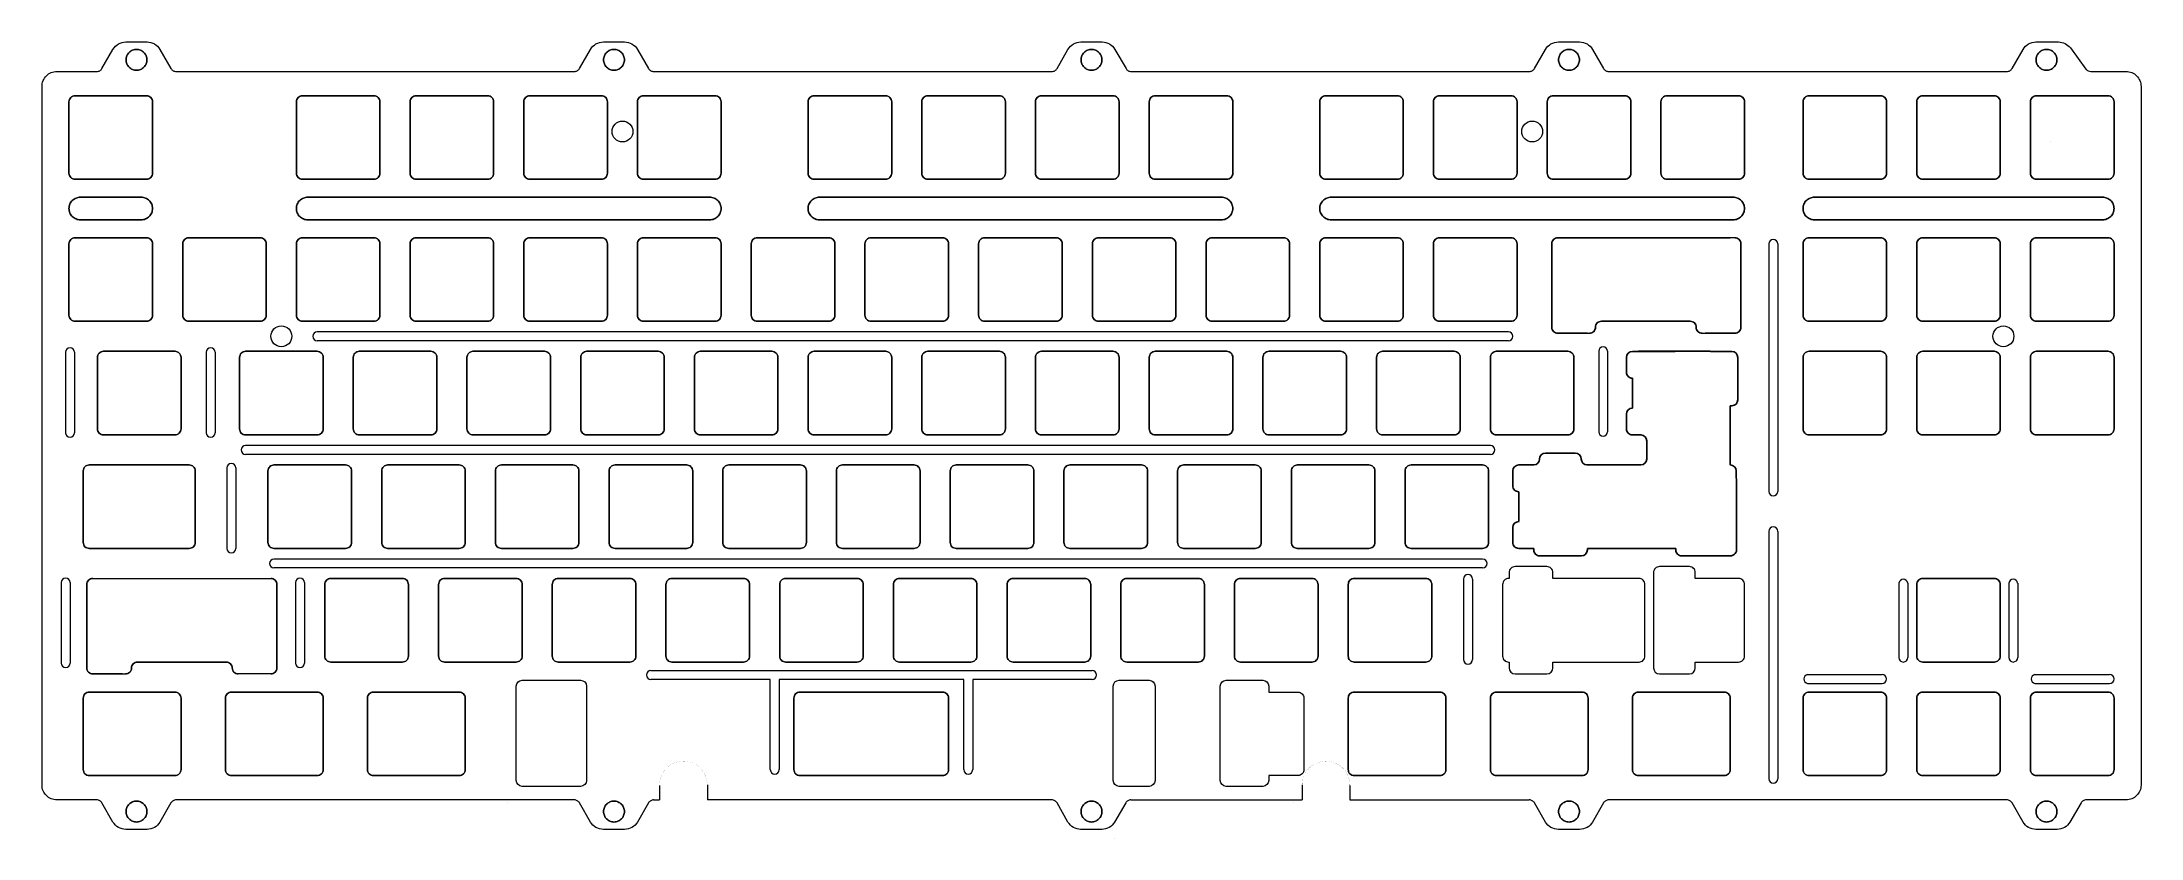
# Model space of a CAD drawing. Header units: millimetres. Extents: x -176 to 176, y -68 to 66.
import ezdxf

# ---------------------------------------------------------------- set-up
doc = ezdxf.new("R2010")
doc.units = ezdxf.units.MM
doc.layers.add('KeepOutLayer', color=6, linetype='Continuous')

msp = doc.modelspace()

# ---------------------------------------------------------------- linework, layer by layer
at = {"color": 252, "linetype": 'Continuous', "lineweight": 13}
for p, q in [((-165.73, 61.48, -1.5), (-163.89, 64.68, -1.5)), ((-165.73, 61.48), (-163.89, 64.68)), ((-163.89, 64.68, -1.5), (-163.89, 64.68)), ((-161.72, 65.93), (-158.18, 65.93)), ((-161.72, 65.93, -1.5), (-161.72, 65.93)), ((-161.72, 65.93, -1.5), (-158.18, 65.93, -1.5)), ((-158.18, 65.93, -1.5), (-158.18, 65.93)), ((-156.02, 64.68, -1.5), (-156.02, 64.68)), ((-156.02, 64.68), (-154.17, 61.48)), ((-156.02, 64.68, -1.5), (-154.17, 61.48, -1.5)), ((-85.73, 61.48, -1.5), (-83.89, 64.68, -1.5)), ((-85.73, 61.48), (-83.89, 64.68)), ((-83.89, 64.68, -1.5), (-83.89, 64.68)), ((-81.72, 65.93), (-78.18, 65.93)), ((-81.72, 65.93, -1.5), (-81.72, 65.93)), ((-81.72, 65.93, -1.5), (-78.18, 65.93, -1.5)), ((-78.18, 65.93, -1.5), (-78.18, 65.93)), ((-76.02, 64.68, -1.5), (-76.02, 64.68)), ((-76.02, 64.68), (-74.17, 61.48)), ((-76.02, 64.68, -1.5), (-74.17, 61.48, -1.5)), ((-5.73, 61.48, -1.5), (-3.89, 64.68, -1.5)), ((-5.73, 61.48), (-3.89, 64.68)), ((-3.89, 64.68, -1.5), (-3.89, 64.68)), ((-1.72, 65.93), (1.82, 65.93)), ((-1.72, 65.93, -1.5), (-1.72, 65.93)), ((-1.72, 65.93, -1.5), (1.82, 65.93, -1.5)), ((1.82, 65.93, -1.5), (1.82, 65.93)), ((3.98, 64.68), (5.83, 61.48)), ((3.98, 64.68, -1.5), (5.83, 61.48, -1.5)), ((3.98, 64.68, -1.5), (3.98, 64.68)), ((74.27, 61.48), (76.11, 64.68)), ((74.27, 61.48, -1.5), (76.11, 64.68, -1.5)), ((76.11, 64.68, -1.5), (76.11, 64.68)), ((78.28, 65.93, -1.5), (78.28, 65.93)), ((78.28, 65.93), (81.82, 65.93)), ((78.28, 65.93, -1.5), (81.82, 65.93, -1.5)), ((81.82, 65.93, -1.5), (81.82, 65.93)), ((83.98, 64.68), (85.83, 61.48)), ((83.98, 64.68, -1.5), (85.83, 61.48, -1.5)), ((83.98, 64.68, -1.5), (83.98, 64.68)), ((154.27, 61.48), (156.11, 64.68)), ((154.27, 61.48, -1.5), (156.11, 64.68, -1.5)), ((156.11, 64.68, -1.5), (156.11, 64.68)), ((158.28, 65.93), (162.04, 65.93)), ((158.28, 65.93, -1.5), (162.04, 65.93, -1.5)), ((158.28, 65.93, -1.5), (158.28, 65.93)), ((162.04, 65.93, -1.5), (162.04, 65.93)), ((164.05, 64.92, -1.5), (166.66, 61.39, -1.5)), ((164.05, 64.92, -1.5), (164.05, 64.92)), ((164.05, 64.92), (166.66, 61.39)), ((-173.28, 60.98), (-166.6, 60.98)), ((-173.28, 60.98, -1.5), (-166.6, 60.98, -1.5)), ((-173.28, 60.98, -1.5), (-173.28, 60.98)), ((-166.6, 60.98, -1.5), (-166.6, 60.98)), ((-165.73, 61.48, -1.5), (-165.73, 61.48)), ((-161.7, 62.93, -1.5), (-161.7, 62.93)), ((-158.2, 62.93), (-158.2, 62.93, -1.5)), ((-154.17, 61.48, -1.5), (-154.17, 61.48)), ((-153.31, 60.98, -1.5), (-86.6, 60.98, -1.5)), ((-153.31, 60.98, -1.5), (-153.31, 60.98)), ((-141.71, 60.98), (-86.6, 60.98)), ((-141.71, 60.98, -1.5), (-141.71, 60.98)), ((-86.6, 60.98, -1.5), (-86.6, 60.98)), ((-85.73, 61.48, -1.5), (-85.73, 61.48)), ((-81.7, 62.93, -1.5), (-81.7, 62.93)), ((-78.2, 62.93), (-78.2, 62.93, -1.5)), ((-74.17, 61.48, -1.5), (-74.17, 61.48)), ((-73.31, 60.98), (-6.6, 60.98)), ((-73.31, 60.98, -1.5), (-6.6, 60.98, -1.5)), ((-73.31, 60.98, -1.5), (-73.31, 60.98)), ((-6.6, 60.98, -1.5), (-6.6, 60.98)), ((-5.73, 61.48, -1.5), (-5.73, 61.48)), ((-1.7, 62.93, -1.5), (-1.7, 62.93)), ((1.8, 62.93), (1.8, 62.93, -1.5)), ((5.83, 61.48, -1.5), (5.83, 61.48)), ((6.69, 60.98, -1.5), (73.4, 60.98, -1.5)), ((6.69, 60.98, -1.5), (6.69, 60.98)), ((6.69, 60.98), (73.4, 60.98)), ((73.4, 60.98, -1.5), (73.4, 60.98)), ((74.27, 61.48, -1.5), (74.27, 61.48)), ((78.3, 62.93), (78.3, 62.93, -1.5)), ((81.8, 62.93, -1.5), (81.8, 62.93)), ((85.83, 61.48, -1.5), (85.83, 61.48)), ((86.69, 60.98, -1.5), (109.16, 60.98, -1.5)), ((86.69, 60.98, -1.5), (86.69, 60.98)), ((86.69, 60.98), (119.55, 60.98)), ((109.16, 60.98, -1.5), (109.16, 60.98)), ((119.55, 60.98), (153.4, 60.98)), ((119.55, 60.98, -1.5), (119.55, 60.98)), ((119.55, 60.98, -1.5), (153.4, 60.98, -1.5)), ((153.4, 60.98, -1.5), (153.4, 60.98)), ((154.27, 61.48, -1.5), (154.27, 61.48)), ((158.3, 62.93, -1.5), (158.3, 62.93)), ((161.8, 62.93), (161.8, 62.93, -1.5)), ((166.66, 61.39, -1.5), (166.66, 61.39)), ((167.46, 60.98), (173.38, 60.98)), ((167.46, 60.98, -1.5), (167.46, 60.98)), ((167.46, 60.98, -1.5), (173.38, 60.98, -1.5)), ((173.38, 60.98, -1.5), (173.38, 60.98)), ((-175.78, 17.67, -1.5), (-175.78, 58.48, -1.5)), ((-175.78, 58.48, -1.5), (-175.78, 58.48)), ((-175.78, -58.68), (-175.78, 58.48)), ((-170.26, 56.91), (-170.26, 56.91, -1.5)), ((-158.26, 56.91), (-170.26, 56.91)), ((-170.26, 56.91, -1.5), (-158.26, 56.91, -1.5)), ((-158.26, 56.91), (-158.26, 56.91, -1.5)), ((-132.16, 56.91), (-132.16, 56.91, -1.5)), ((-120.16, 56.91), (-132.16, 56.91)), ((-132.16, 56.91, -1.5), (-120.16, 56.91, -1.5)), ((-120.16, 56.91), (-120.16, 56.91, -1.5)), ((-113.11, 56.91, -1.5), (-101.11, 56.91, -1.5)), ((-113.11, 56.91), (-113.11, 56.91, -1.5)), ((-101.11, 56.91), (-113.11, 56.91)), ((-101.11, 56.91), (-101.11, 56.91, -1.5)), ((-94.06, 56.91, -1.5), (-82.06, 56.91, -1.5)), ((-82.06, 56.91), (-94.06, 56.91)), ((-94.06, 56.91), (-94.06, 56.91, -1.5)), ((-82.06, 56.91), (-82.06, 56.91, -1.5)), ((-75.01, 56.91, -1.5), (-63.01, 56.91, -1.5)), ((-75.01, 56.91), (-75.01, 56.91, -1.5)), ((-63.01, 56.91), (-75.01, 56.91)), ((-63.01, 56.91), (-63.01, 56.91, -1.5)), ((-46.43, 56.91), (-46.43, 56.91, -1.5)), ((-34.43, 56.91), (-46.43, 56.91)), ((-46.43, 56.91, -1.5), (-34.43, 56.91, -1.5)), ((-34.43, 56.91), (-34.43, 56.91, -1.5)), ((-15.38, 56.91), (-27.38, 56.91)), ((-27.38, 56.91), (-27.38, 56.91, -1.5)), ((-27.38, 56.91, -1.5), (-15.38, 56.91, -1.5)), ((-15.38, 56.91), (-15.38, 56.91, -1.5)), ((3.67, 56.91), (-8.33, 56.91)), ((-8.33, 56.91), (-8.33, 56.91, -1.5)), ((-8.33, 56.91, -1.5), (3.67, 56.91, -1.5)), ((3.67, 56.91), (3.67, 56.91, -1.5)), ((22.72, 56.91), (10.72, 56.91)), ((10.72, 56.91, -1.5), (22.72, 56.91, -1.5)), ((10.72, 56.91), (10.72, 56.91, -1.5)), ((22.72, 56.91), (22.72, 56.91, -1.5)), ((39.29, 56.91), (39.29, 56.91, -1.5)), ((51.29, 56.91), (39.29, 56.91)), ((39.29, 56.91, -1.5), (51.29, 56.91, -1.5)), ((51.29, 56.91), (51.29, 56.91, -1.5)), ((58.34, 56.91, -1.5), (70.34, 56.91, -1.5)), ((58.34, 56.91), (58.34, 56.91, -1.5)), ((70.34, 56.91), (58.34, 56.91)), ((70.34, 56.91), (70.34, 56.91, -1.5)), ((77.41, 56.91), (77.41, 56.91, -1.5)), ((89.41, 56.91), (77.41, 56.91)), ((77.41, 56.91, -1.5), (89.41, 56.91, -1.5)), ((89.41, 56.91), (89.41, 56.91, -1.5)), ((108.45, 56.91), (96.45, 56.91)), ((96.45, 56.91, -1.5), (108.45, 56.91, -1.5)), ((96.45, 56.91), (96.45, 56.91, -1.5)), ((108.45, 56.91), (108.45, 56.91, -1.5)), ((120.26, 56.91, -1.5), (132.26, 56.91, -1.5)), ((120.26, 56.91), (120.26, 56.91, -1.5)), ((132.26, 56.91), (120.26, 56.91)), ((132.26, 56.91), (132.26, 56.91, -1.5)), ((139.31, 56.91, -1.5), (151.31, 56.91, -1.5)), ((139.31, 56.91), (139.31, 56.91, -1.5)), ((151.31, 56.91), (139.31, 56.91)), ((151.31, 56.91), (151.31, 56.91, -1.5)), ((158.36, 56.91), (158.36, 56.91, -1.5)), ((170.36, 56.91), (158.36, 56.91)), ((158.36, 56.91, -1.5), (170.36, 56.91, -1.5)), ((170.36, 56.91), (170.36, 56.91, -1.5)), ((175.88, 58.48, -1.5), (175.88, -58.68, -1.5)), ((175.88, 58.48, -1.5), (175.88, 58.48)), ((-171.26, 55.91), (-171.26, 43.91)), ((-171.26, 55.91), (-171.26, 55.91, -1.5)), ((-171.26, 43.91, -1.5), (-171.26, 55.91, -1.5)), ((-157.26, 43.91), (-157.26, 55.91)), ((-157.26, 55.91), (-157.26, 55.91, -1.5)), ((-157.26, 55.91, -1.5), (-157.26, 43.91, -1.5)), ((-133.16, 55.91), (-133.16, 43.91)), ((-133.16, 43.91, -1.5), (-133.16, 55.91, -1.5)), ((-133.16, 55.91), (-133.16, 55.91, -1.5)), ((-119.16, 55.91), (-119.16, 55.91, -1.5)), ((-119.16, 55.91, -1.5), (-119.16, 43.91, -1.5)), ((-119.16, 43.91), (-119.16, 55.91)), ((-114.11, 43.91, -1.5), (-114.11, 55.91, -1.5)), ((-114.11, 55.91), (-114.11, 55.91, -1.5)), ((-114.11, 55.91), (-114.11, 43.91)), ((-100.11, 43.91), (-100.11, 55.91)), ((-100.11, 55.91, -1.5), (-100.11, 43.91, -1.5)), ((-100.11, 55.91), (-100.11, 55.91, -1.5)), ((-95.06, 55.91), (-95.06, 55.91, -1.5)), ((-95.06, 43.91, -1.5), (-95.06, 55.91, -1.5)), ((-95.06, 55.91), (-95.06, 43.91)), ((-81.06, 43.91), (-81.06, 55.91)), ((-81.06, 55.91), (-81.06, 55.91, -1.5)), ((-81.06, 55.91, -1.5), (-81.06, 43.91, -1.5)), ((-76.01, 55.91), (-76.01, 43.91)), ((-76.01, 55.91), (-76.01, 55.91, -1.5)), ((-76.01, 43.91, -1.5), (-76.01, 55.91, -1.5)), ((-62.01, 43.91), (-62.01, 55.91)), ((-62.01, 55.91), (-62.01, 55.91, -1.5)), ((-62.01, 55.91, -1.5), (-62.01, 43.91, -1.5)), ((-47.43, 55.91), (-47.43, 55.91, -1.5)), ((-47.43, 43.91, -1.5), (-47.43, 55.91, -1.5)), ((-47.43, 55.91), (-47.43, 43.91)), ((-33.43, 43.91), (-33.43, 55.91)), ((-33.43, 55.91), (-33.43, 55.91, -1.5)), ((-33.43, 55.91, -1.5), (-33.43, 43.91, -1.5)), ((-28.38, 55.91), (-28.38, 43.91)), ((-28.38, 43.91, -1.5), (-28.38, 55.91, -1.5)), ((-28.38, 55.91), (-28.38, 55.91, -1.5)), ((-14.38, 55.91, -1.5), (-14.38, 43.91, -1.5)), ((-14.38, 43.91), (-14.38, 55.91)), ((-14.38, 55.91), (-14.38, 55.91, -1.5)), ((-9.33, 43.91, -1.5), (-9.33, 55.91, -1.5)), ((-9.33, 55.91), (-9.33, 43.91)), ((-9.33, 55.91), (-9.33, 55.91, -1.5)), ((4.67, 55.91), (4.67, 55.91, -1.5)), ((4.67, 55.91, -1.5), (4.67, 43.91, -1.5)), ((4.67, 43.91), (4.67, 55.91)), ((9.72, 43.91, -1.5), (9.72, 55.91, -1.5)), ((9.72, 55.91), (9.72, 55.91, -1.5)), ((9.72, 55.91), (9.72, 43.91)), ((23.72, 55.91), (23.72, 55.91, -1.5)), ((23.72, 43.91), (23.72, 55.91)), ((23.72, 55.91, -1.5), (23.72, 43.91, -1.5)), ((38.29, 55.91), (38.29, 43.91)), ((38.29, 43.91, -1.5), (38.29, 55.91, -1.5)), ((38.29, 55.91), (38.29, 55.91, -1.5)), ((52.29, 55.91, -1.5), (52.29, 43.91, -1.5)), ((52.29, 43.91), (52.29, 55.91)), ((52.29, 55.91), (52.29, 55.91, -1.5)), ((57.34, 43.91, -1.5), (57.34, 55.91, -1.5)), ((57.34, 55.91), (57.34, 55.91, -1.5)), ((57.34, 55.91), (57.34, 43.91)), ((71.34, 43.91), (71.34, 55.91)), ((71.34, 55.91), (71.34, 55.91, -1.5)), ((71.34, 55.91, -1.5), (71.34, 43.91, -1.5)), ((76.41, 43.91, -1.5), (76.41, 55.91, -1.5)), ((76.41, 55.91), (76.41, 55.91, -1.5)), ((76.41, 55.91), (76.41, 43.91)), ((90.41, 43.91), (90.41, 55.91)), ((90.41, 55.91), (90.41, 55.91, -1.5)), ((90.41, 55.91, -1.5), (90.41, 43.91, -1.5)), ((95.45, 43.91, -1.5), (95.45, 55.91, -1.5)), ((95.45, 55.91), (95.45, 55.91, -1.5)), ((95.45, 55.91), (95.45, 43.91)), ((109.45, 55.91, -1.5), (109.45, 43.91, -1.5)), ((109.45, 55.91), (109.45, 55.91, -1.5)), ((109.45, 43.91), (109.45, 55.91)), ((119.26, 55.91), (119.26, 55.91, -1.5)), ((119.26, 55.91), (119.26, 43.91)), ((119.26, 43.91, -1.5), (119.26, 55.91, -1.5)), ((133.26, 55.91), (133.26, 55.91, -1.5)), ((133.26, 43.91), (133.26, 55.91)), ((133.26, 55.91, -1.5), (133.26, 43.91, -1.5)), ((138.31, 43.91, -1.5), (138.31, 55.91, -1.5)), ((138.31, 55.91), (138.31, 55.91, -1.5)), ((138.31, 55.91), (138.31, 43.91)), ((152.31, 43.91), (152.31, 55.91)), ((152.31, 55.91), (152.31, 55.91, -1.5)), ((152.31, 55.91, -1.5), (152.31, 43.91, -1.5)), ((157.36, 43.91, -1.5), (157.36, 55.91, -1.5)), ((157.36, 55.91), (157.36, 43.91)), ((157.36, 55.91), (157.36, 55.91, -1.5)), ((171.36, 55.91, -1.5), (171.36, 43.91, -1.5)), ((171.36, 43.91), (171.36, 55.91)), ((171.36, 55.91), (171.36, 55.91, -1.5)), ((160.64, 49.19, -0.38), (160.64, 49.19, -1.88)), ((-171.26, 43.91), (-171.26, 43.91, -1.5)), ((-158.26, 42.91, -1.5), (-170.26, 42.91, -1.5)), ((-170.26, 42.91), (-170.26, 42.91, -1.5)), ((-170.26, 42.91), (-158.26, 42.91)), ((-158.26, 42.91), (-158.26, 42.91, -1.5)), ((-157.26, 43.91), (-157.26, 43.91, -1.5)), ((-133.16, 43.91), (-133.16, 43.91, -1.5)), ((-132.16, 42.91), (-120.16, 42.91)), ((-132.16, 42.91), (-132.16, 42.91, -1.5)), ((-120.16, 42.91, -1.5), (-132.16, 42.91, -1.5)), ((-120.16, 42.91), (-120.16, 42.91, -1.5)), ((-119.16, 43.91), (-119.16, 43.91, -1.5)), ((-114.11, 43.91), (-114.11, 43.91, -1.5)), ((-113.11, 42.91), (-113.11, 42.91, -1.5)), ((-113.11, 42.91), (-101.11, 42.91)), ((-101.11, 42.91, -1.5), (-113.11, 42.91, -1.5)), ((-101.11, 42.91), (-101.11, 42.91, -1.5)), ((-100.11, 43.91), (-100.11, 43.91, -1.5)), ((-95.06, 43.91), (-95.06, 43.91, -1.5)), ((-82.06, 42.91, -1.5), (-94.06, 42.91, -1.5)), ((-94.06, 42.91), (-94.06, 42.91, -1.5)), ((-94.06, 42.91), (-82.06, 42.91)), ((-82.06, 42.91), (-82.06, 42.91, -1.5)), ((-81.06, 43.91), (-81.06, 43.91, -1.5)), ((-76.01, 43.91), (-76.01, 43.91, -1.5)), ((-75.01, 42.91), (-63.01, 42.91)), ((-75.01, 42.91), (-75.01, 42.91, -1.5)), ((-63.01, 42.91, -1.5), (-75.01, 42.91, -1.5)), ((-63.01, 42.91), (-63.01, 42.91, -1.5)), ((-62.01, 43.91), (-62.01, 43.91, -1.5)), ((-47.43, 43.91), (-47.43, 43.91, -1.5)), ((-34.43, 42.91, -1.5), (-46.43, 42.91, -1.5)), ((-46.43, 42.91), (-46.43, 42.91, -1.5)), ((-46.43, 42.91), (-34.43, 42.91)), ((-34.43, 42.91), (-34.43, 42.91, -1.5)), ((-33.43, 43.91), (-33.43, 43.91, -1.5)), ((-28.38, 43.91), (-28.38, 43.91, -1.5)), ((-27.38, 42.91), (-27.38, 42.91, -1.5)), ((-15.38, 42.91, -1.5), (-27.38, 42.91, -1.5)), ((-27.38, 42.91), (-15.38, 42.91)), ((-15.38, 42.91), (-15.38, 42.91, -1.5)), ((-14.38, 43.91), (-14.38, 43.91, -1.5)), ((-9.33, 43.91), (-9.33, 43.91, -1.5)), ((-8.33, 42.91), (3.67, 42.91)), ((-8.33, 42.91), (-8.33, 42.91, -1.5)), ((3.67, 42.91, -1.5), (-8.33, 42.91, -1.5)), ((3.67, 42.91), (3.67, 42.91, -1.5)), ((4.67, 43.91), (4.67, 43.91, -1.5)), ((9.72, 43.91), (9.72, 43.91, -1.5)), ((10.72, 42.91), (10.72, 42.91, -1.5)), ((10.72, 42.91), (22.72, 42.91)), ((22.72, 42.91, -1.5), (10.72, 42.91, -1.5)), ((22.72, 42.91), (22.72, 42.91, -1.5)), ((23.72, 43.91), (23.72, 43.91, -1.5)), ((38.29, 43.91), (38.29, 43.91, -1.5)), ((39.29, 42.91), (51.29, 42.91)), ((51.29, 42.91, -1.5), (39.29, 42.91, -1.5)), ((39.29, 42.91), (39.29, 42.91, -1.5)), ((51.29, 42.91), (51.29, 42.91, -1.5)), ((52.29, 43.91), (52.29, 43.91, -1.5)), ((57.34, 43.91), (57.34, 43.91, -1.5)), ((58.34, 42.91), (58.34, 42.91, -1.5)), ((70.34, 42.91, -1.5), (58.34, 42.91, -1.5)), ((58.34, 42.91), (70.34, 42.91)), ((70.34, 42.91), (70.34, 42.91, -1.5)), ((71.34, 43.91), (71.34, 43.91, -1.5)), ((76.41, 43.91), (76.41, 43.91, -1.5)), ((77.41, 42.91), (77.41, 42.91, -1.5)), ((77.41, 42.91), (89.41, 42.91)), ((89.41, 42.91, -1.5), (77.41, 42.91, -1.5)), ((89.41, 42.91), (89.41, 42.91, -1.5)), ((90.41, 43.91), (90.41, 43.91, -1.5)), ((95.45, 43.91), (95.45, 43.91, -1.5)), ((108.45, 42.91, -1.5), (96.45, 42.91, -1.5)), ((96.45, 42.91), (96.45, 42.91, -1.5)), ((96.45, 42.91), (108.45, 42.91)), ((108.45, 42.91), (108.45, 42.91, -1.5)), ((109.45, 43.91), (109.45, 43.91, -1.5)), ((119.26, 43.91), (119.26, 43.91, -1.5)), ((132.26, 42.91, -1.5), (120.26, 42.91, -1.5)), ((120.26, 42.91), (120.26, 42.91, -1.5)), ((120.26, 42.91), (132.26, 42.91)), ((132.26, 42.91), (132.26, 42.91, -1.5)), ((133.26, 43.91), (133.26, 43.91, -1.5)), ((138.31, 43.91), (138.31, 43.91, -1.5)), ((139.31, 42.91), (139.31, 42.91, -1.5)), ((139.31, 42.91), (151.31, 42.91)), ((151.31, 42.91, -1.5), (139.31, 42.91, -1.5)), ((151.31, 42.91), (151.31, 42.91, -1.5)), ((152.31, 43.91), (152.31, 43.91, -1.5)), ((157.36, 43.91), (157.36, 43.91, -1.5)), ((158.36, 42.91), (158.36, 42.91, -1.5)), ((158.36, 42.91), (170.36, 42.91)), ((170.36, 42.91, -1.5), (158.36, 42.91, -1.5)), ((170.36, 42.91), (170.36, 42.91, -1.5)), ((171.36, 43.91), (171.36, 43.91, -1.5)), ((-169.36, 39.9), (-169.36, 39.9, -1.5)), ((-169.36, 39.9), (-159.16, 39.9)), ((-159.16, 39.9, -1.5), (-169.36, 39.9, -1.5)), ((-159.16, 39.9), (-159.16, 39.9, -1.5)), ((-131.26, 39.9), (-63.91, 39.9)), ((-63.91, 39.9, -1.5), (-131.26, 39.9, -1.5)), ((-131.26, 39.9), (-131.26, 39.9, -1.5)), ((-63.91, 39.9), (-63.91, 39.9, -1.5)), ((-45.53, 39.9), (-45.53, 39.9, -1.5)), ((-45.53, 39.9), (21.82, 39.9)), ((21.82, 39.9, -1.5), (-45.53, 39.9, -1.5)), ((21.82, 39.9), (21.82, 39.9, -1.5)), ((40.19, 39.9), (40.19, 39.9, -1.5)), ((40.19, 39.9), (107.55, 39.9)), ((107.55, 39.9, -1.5), (40.19, 39.9, -1.5)), ((107.55, 39.9), (107.55, 39.9, -1.5)), ((121.16, 39.9), (169.46, 39.9)), ((169.46, 39.9, -1.5), (121.16, 39.9, -1.5)), ((121.16, 39.9), (121.16, 39.9, -1.5)), ((169.46, 39.9), (169.46, 39.9, -1.5)), ((-169.36, 36.1, -1.5), (-159.16, 36.1, -1.5)), ((-159.16, 36.1), (-169.36, 36.1)), ((-169.36, 36.1), (-169.36, 36.1, -1.5)), ((-159.16, 36.1), (-159.16, 36.1, -1.5)), ((-63.91, 36.1), (-131.26, 36.1)), ((-131.26, 36.1), (-131.26, 36.1, -1.5)), ((-131.26, 36.1, -1.5), (-63.91, 36.1, -1.5)), ((-63.91, 36.1), (-63.91, 36.1, -1.5)), ((-45.53, 36.1), (-45.53, 36.1, -1.5)), ((-45.53, 36.1, -1.5), (21.82, 36.1, -1.5)), ((21.82, 36.1), (-45.53, 36.1)), ((21.82, 36.1), (21.82, 36.1, -1.5)), ((40.19, 36.1), (40.19, 36.1, -1.5)), ((40.19, 36.1, -1.5), (107.55, 36.1, -1.5)), ((107.55, 36.1), (40.19, 36.1)), ((107.55, 36.1), (107.55, 36.1, -1.5)), ((121.16, 36.1), (121.16, 36.1, -1.5)), ((121.16, 36.1, -1.5), (169.46, 36.1, -1.5)), ((169.46, 36.1), (121.16, 36.1)), ((169.46, 36.1), (169.46, 36.1, -1.5)), ((-171.26, 20.1, -1.5), (-171.26, 32.1, -1.5)), ((-171.26, 32.1), (-171.26, 32.1, -1.5)), ((-171.26, 32.1), (-171.26, 20.1)), ((-170.26, 33.1), (-170.26, 33.1, -1.5)), ((-158.26, 33.1), (-170.26, 33.1)), ((-170.26, 33.1, -1.5), (-158.26, 33.1, -1.5)), ((-158.26, 33.1), (-158.26, 33.1, -1.5)), ((-157.26, 20.1), (-157.26, 32.1)), ((-157.26, 32.1, -1.5), (-157.26, 20.1, -1.5)), ((-157.26, 32.1), (-157.26, 32.1, -1.5)), ((-152.21, 32.1), (-152.21, 20.1)), ((-152.21, 20.1, -1.5), (-152.21, 32.1, -1.5)), ((-152.21, 32.1), (-152.21, 32.1, -1.5)), ((-139.21, 33.1), (-151.21, 33.1)), ((-151.21, 33.1, -1.5), (-139.21, 33.1, -1.5)), ((-151.21, 33.1), (-151.21, 33.1, -1.5)), ((-139.21, 33.1), (-139.21, 33.1, -1.5)), ((-138.21, 32.1, -1.5), (-138.21, 20.1, -1.5)), ((-138.21, 20.1), (-138.21, 32.1)), ((-138.21, 32.1), (-138.21, 32.1, -1.5)), ((-133.16, 20.1, -1.5), (-133.16, 32.1, -1.5)), ((-133.16, 32.1), (-133.16, 32.1, -1.5)), ((-133.16, 32.1), (-133.16, 20.1)), ((-132.16, 33.1), (-132.16, 33.1, -1.5)), ((-132.16, 33.1, -1.5), (-120.16, 33.1, -1.5)), ((-120.16, 33.1), (-132.16, 33.1)), ((-120.16, 33.1), (-120.16, 33.1, -1.5)), ((-119.16, 32.1), (-119.16, 32.1, -1.5)), ((-119.16, 20.1), (-119.16, 32.1)), ((-119.16, 32.1, -1.5), (-119.16, 20.1, -1.5)), ((-114.11, 32.1), (-114.11, 20.1)), ((-114.11, 20.1, -1.5), (-114.11, 32.1, -1.5)), ((-114.11, 32.1), (-114.11, 32.1, -1.5)), ((-113.11, 33.1), (-113.11, 33.1, -1.5)), ((-101.11, 33.1), (-113.11, 33.1)), ((-113.11, 33.1, -1.5), (-101.11, 33.1, -1.5)), ((-101.11, 33.1), (-101.11, 33.1, -1.5)), ((-100.11, 32.1, -1.5), (-100.11, 20.1, -1.5)), ((-100.11, 20.1), (-100.11, 32.1)), ((-100.11, 32.1), (-100.11, 32.1, -1.5)), ((-95.06, 32.1), (-95.06, 32.1, -1.5)), ((-95.06, 32.1), (-95.06, 20.1)), ((-95.06, 20.1, -1.5), (-95.06, 32.1, -1.5)), ((-82.06, 33.1), (-94.06, 33.1)), ((-94.06, 33.1), (-94.06, 33.1, -1.5)), ((-94.06, 33.1, -1.5), (-82.06, 33.1, -1.5)), ((-82.06, 33.1), (-82.06, 33.1, -1.5)), ((-81.06, 32.1), (-81.06, 32.1, -1.5)), ((-81.06, 20.1), (-81.06, 32.1)), ((-81.06, 32.1, -1.5), (-81.06, 20.1, -1.5)), ((-76.01, 32.1), (-76.01, 32.1, -1.5)), ((-76.01, 20.1, -1.5), (-76.01, 32.1, -1.5)), ((-76.01, 32.1), (-76.01, 20.1)), ((-63.01, 33.1), (-75.01, 33.1)), ((-75.01, 33.1), (-75.01, 33.1, -1.5)), ((-75.01, 33.1, -1.5), (-63.01, 33.1, -1.5)), ((-63.01, 33.1), (-63.01, 33.1, -1.5)), ((-62.01, 32.1, -1.5), (-62.01, 20.1, -1.5)), ((-62.01, 32.1), (-62.01, 32.1, -1.5)), ((-62.01, 20.1), (-62.01, 32.1)), ((-56.96, 32.1), (-56.96, 32.1, -1.5)), ((-56.96, 32.1), (-56.96, 20.1)), ((-56.96, 20.1, -1.5), (-56.96, 32.1, -1.5)), ((-55.96, 33.1), (-55.96, 33.1, -1.5)), ((-43.96, 33.1), (-55.96, 33.1)), ((-55.96, 33.1, -1.5), (-43.96, 33.1, -1.5)), ((-43.96, 33.1), (-43.96, 33.1, -1.5)), ((-42.96, 20.1), (-42.96, 32.1)), ((-42.96, 32.1), (-42.96, 32.1, -1.5)), ((-42.96, 32.1, -1.5), (-42.96, 20.1, -1.5)), ((-37.91, 32.1), (-37.91, 20.1)), ((-37.91, 32.1), (-37.91, 32.1, -1.5)), ((-37.91, 20.1, -1.5), (-37.91, 32.1, -1.5)), ((-36.91, 33.1), (-36.91, 33.1, -1.5)), ((-36.91, 33.1, -1.5), (-24.91, 33.1, -1.5)), ((-24.91, 33.1), (-36.91, 33.1)), ((-24.91, 33.1), (-24.91, 33.1, -1.5)), ((-23.91, 32.1), (-23.91, 32.1, -1.5)), ((-23.91, 20.1), (-23.91, 32.1)), ((-23.91, 32.1, -1.5), (-23.91, 20.1, -1.5)), ((-18.86, 20.1, -1.5), (-18.86, 32.1, -1.5)), ((-18.86, 32.1), (-18.86, 32.1, -1.5)), ((-18.86, 32.1), (-18.86, 20.1)), ((-17.86, 33.1), (-17.86, 33.1, -1.5)), ((-5.86, 33.1), (-17.86, 33.1)), ((-17.86, 33.1, -1.5), (-5.86, 33.1, -1.5)), ((-5.86, 33.1), (-5.86, 33.1, -1.5)), ((-4.86, 32.1, -1.5), (-4.86, 20.1, -1.5)), ((-4.86, 20.1), (-4.86, 32.1)), ((-4.86, 32.1), (-4.86, 32.1, -1.5)), ((0.19, 32.1), (0.19, 20.1)), ((0.19, 32.1), (0.19, 32.1, -1.5)), ((0.19, 20.1, -1.5), (0.19, 32.1, -1.5)), ((1.19, 33.1), (1.19, 33.1, -1.5)), ((13.19, 33.1), (1.19, 33.1)), ((1.19, 33.1, -1.5), (13.19, 33.1, -1.5)), ((13.19, 33.1), (13.19, 33.1, -1.5)), ((14.19, 20.1), (14.19, 32.1)), ((14.19, 32.1, -1.5), (14.19, 20.1, -1.5)), ((14.19, 32.1), (14.19, 32.1, -1.5)), ((19.24, 32.1), (19.24, 32.1, -1.5)), ((19.24, 20.1, -1.5), (19.24, 32.1, -1.5)), ((19.24, 32.1), (19.24, 20.1)), ((20.24, 33.1), (20.24, 33.1, -1.5)), ((32.24, 33.1), (20.24, 33.1)), ((20.24, 33.1, -1.5), (32.24, 33.1, -1.5)), ((32.24, 33.1), (32.24, 33.1, -1.5)), ((33.24, 20.1), (33.24, 32.1)), ((33.24, 32.1), (33.24, 32.1, -1.5)), ((33.24, 32.1, -1.5), (33.24, 20.1, -1.5)), ((38.29, 32.1), (38.29, 20.1)), ((38.29, 32.1), (38.29, 32.1, -1.5)), ((38.29, 20.1, -1.5), (38.29, 32.1, -1.5)), ((39.29, 33.1, -1.5), (51.29, 33.1, -1.5)), ((39.29, 33.1), (39.29, 33.1, -1.5)), ((51.29, 33.1), (39.29, 33.1)), ((51.29, 33.1), (51.29, 33.1, -1.5)), ((52.29, 20.1), (52.29, 32.1)), ((52.29, 32.1), (52.29, 32.1, -1.5)), ((52.29, 32.1, -1.5), (52.29, 20.1, -1.5)), ((57.34, 20.1, -1.5), (57.34, 32.1, -1.5)), ((57.34, 32.1), (57.34, 32.1, -1.5)), ((57.34, 32.1), (57.34, 20.1)), ((58.34, 33.1), (58.34, 33.1, -1.5)), ((70.34, 33.1), (58.34, 33.1)), ((58.34, 33.1, -1.5), (70.34, 33.1, -1.5)), ((70.34, 33.1), (70.34, 33.1, -1.5)), ((71.34, 32.1), (71.34, 32.1, -1.5)), ((71.34, 32.1, -1.5), (71.34, 20.1, -1.5)), ((71.34, 20.1), (71.34, 32.1)), ((77.16, 32.1, -0.38), (77.16, 32.1, -1.88)), ((77.16, 18.1, -1.88), (77.16, 32.1, -1.88)), ((77.16, 32.1, -0.38), (77.16, 18.1, -0.38)), ((78.16, 33.1, -0.38), (78.16, 33.1, -1.88)), ((78.16, 33.1, -1.88), (107.04, 33.1, -1.88)), ((107.86, 33.1), (78.16, 33.1, -0.38)), ((107.86, 33.1), (107.86, 33.1, -1.5)), ((108.86, 18.1), (108.86, 32.1)), ((108.86, 32.1), (108.86, 32.1, -1.5)), ((108.86, 32.1, -1.5), (108.86, 18.1, -1.5)), ((119.26, 32.1), (119.26, 20.1)), ((119.26, 20.1, -1.5), (119.26, 32.1, -1.5)), ((119.26, 32.1), (119.26, 32.1, -1.5)), ((120.26, 33.1, -1.5), (132.26, 33.1, -1.5)), ((120.26, 33.1), (120.26, 33.1, -1.5)), ((132.26, 33.1), (120.26, 33.1)), ((132.26, 33.1), (132.26, 33.1, -1.5)), ((133.26, 20.1), (133.26, 32.1)), ((133.26, 32.1), (133.26, 32.1, -1.5)), ((133.26, 32.1, -1.5), (133.26, 20.1, -1.5)), ((138.31, 32.1), (138.31, 32.1, -1.5)), ((138.31, 32.1), (138.31, 20.1)), ((138.31, 20.1, -1.5), (138.31, 32.1, -1.5)), ((151.31, 33.1), (139.31, 33.1)), ((139.31, 33.1, -1.5), (151.31, 33.1, -1.5)), ((139.31, 33.1), (139.31, 33.1, -1.5)), ((151.31, 33.1), (151.31, 33.1, -1.5)), ((152.31, 20.1), (152.31, 32.1)), ((152.31, 32.1), (152.31, 32.1, -1.5)), ((152.31, 32.1, -1.5), (152.31, 20.1, -1.5)), ((157.36, 32.1), (157.36, 20.1)), ((157.36, 20.1, -1.5), (157.36, 32.1, -1.5)), ((157.36, 32.1), (157.36, 32.1, -1.5)), ((158.36, 33.1), (158.36, 33.1, -1.5)), ((170.36, 33.1), (158.36, 33.1)), ((158.36, 33.1, -1.5), (170.36, 33.1, -1.5)), ((170.36, 33.1), (170.36, 33.1, -1.5)), ((171.36, 20.1), (171.36, 32.1)), ((171.36, 32.1, -1.5), (171.36, 20.1, -1.5)), ((171.36, 32.1), (171.36, 32.1, -1.5)), ((-175.78, 17.67, -1.5), (-175.78, 17.67)), ((-171.26, 20.1), (-171.26, 20.1, -1.5)), ((-158.26, 19.1, -1.5), (-170.26, 19.1, -1.5)), ((-170.26, 19.1), (-170.26, 19.1, -1.5)), ((-170.26, 19.1), (-158.26, 19.1)), ((-158.26, 19.1), (-158.26, 19.1, -1.5)), ((-157.26, 20.1), (-157.26, 20.1, -1.5)), ((-152.21, 20.1), (-152.21, 20.1, -1.5)), ((-151.21, 19.1), (-151.21, 19.1, -1.5)), ((-151.21, 19.1), (-139.21, 19.1)), ((-139.21, 19.1, -1.5), (-151.21, 19.1, -1.5)), ((-139.21, 19.1), (-139.21, 19.1, -1.5)), ((-138.21, 20.1), (-138.21, 20.1, -1.5)), ((-133.16, 20.1), (-133.16, 20.1, -1.5)), ((-120.16, 19.1, -1.5), (-132.16, 19.1, -1.5)), ((-132.16, 19.1), (-132.16, 19.1, -1.5)), ((-132.16, 19.1), (-120.16, 19.1)), ((-120.16, 19.1), (-120.16, 19.1, -1.5)), ((-119.16, 20.1), (-119.16, 20.1, -1.5)), ((-114.11, 20.1), (-114.11, 20.1, -1.5)), ((-113.11, 19.1), (-113.11, 19.1, -1.5)), ((-113.11, 19.1), (-101.11, 19.1)), ((-101.11, 19.1, -1.5), (-113.11, 19.1, -1.5)), ((-101.11, 19.1), (-101.11, 19.1, -1.5)), ((-100.11, 20.1), (-100.11, 20.1, -1.5)), ((-95.06, 20.1), (-95.06, 20.1, -1.5)), ((-82.06, 19.1, -1.5), (-94.06, 19.1, -1.5)), ((-94.06, 19.1), (-94.06, 19.1, -1.5)), ((-94.06, 19.1), (-82.06, 19.1)), ((-82.06, 19.1), (-82.06, 19.1, -1.5)), ((-81.06, 20.1), (-81.06, 20.1, -1.5)), ((-76.01, 20.1), (-76.01, 20.1, -1.5)), ((-63.01, 19.1, -1.5), (-75.01, 19.1, -1.5)), ((-75.01, 19.1), (-75.01, 19.1, -1.5)), ((-75.01, 19.1), (-63.01, 19.1)), ((-63.01, 19.1), (-63.01, 19.1, -1.5)), ((-62.01, 20.1), (-62.01, 20.1, -1.5)), ((-56.96, 20.1), (-56.96, 20.1, -1.5)), ((-43.96, 19.1, -1.5), (-55.96, 19.1, -1.5)), ((-55.96, 19.1), (-55.96, 19.1, -1.5)), ((-55.96, 19.1), (-43.96, 19.1)), ((-43.96, 19.1), (-43.96, 19.1, -1.5)), ((-42.96, 20.1), (-42.96, 20.1, -1.5)), ((-37.91, 20.1), (-37.91, 20.1, -1.5)), ((-36.91, 19.1), (-24.91, 19.1)), ((-24.91, 19.1, -1.5), (-36.91, 19.1, -1.5)), ((-36.91, 19.1), (-36.91, 19.1, -1.5)), ((-24.91, 19.1), (-24.91, 19.1, -1.5)), ((-23.91, 20.1), (-23.91, 20.1, -1.5)), ((-18.86, 20.1), (-18.86, 20.1, -1.5)), ((-5.86, 19.1, -1.5), (-17.86, 19.1, -1.5)), ((-17.86, 19.1), (-17.86, 19.1, -1.5)), ((-17.86, 19.1), (-5.86, 19.1)), ((-5.86, 19.1), (-5.86, 19.1, -1.5)), ((-4.86, 20.1), (-4.86, 20.1, -1.5)), ((0.19, 20.1), (0.19, 20.1, -1.5)), ((13.19, 19.1, -1.5), (1.19, 19.1, -1.5)), ((1.19, 19.1), (1.19, 19.1, -1.5)), ((1.19, 19.1), (13.19, 19.1)), ((13.19, 19.1), (13.19, 19.1, -1.5)), ((14.19, 20.1), (14.19, 20.1, -1.5)), ((19.24, 20.1), (19.24, 20.1, -1.5)), ((20.24, 19.1), (20.24, 19.1, -1.5)), ((32.24, 19.1, -1.5), (20.24, 19.1, -1.5)), ((20.24, 19.1), (32.24, 19.1)), ((32.24, 19.1), (32.24, 19.1, -1.5)), ((33.24, 20.1), (33.24, 20.1, -1.5)), ((38.29, 20.1), (38.29, 20.1, -1.5)), ((39.29, 19.1), (39.29, 19.1, -1.5)), ((39.29, 19.1), (51.29, 19.1)), ((51.29, 19.1, -1.5), (39.29, 19.1, -1.5)), ((51.29, 19.1), (51.29, 19.1, -1.5)), ((52.29, 20.1), (52.29, 20.1, -1.5)), ((57.34, 20.1), (57.34, 20.1, -1.5)), ((70.34, 19.1, -1.5), (58.34, 19.1, -1.5)), ((58.34, 19.1), (58.34, 19.1, -1.5)), ((58.34, 19.1), (70.34, 19.1)), ((70.34, 19.1), (70.34, 19.1, -1.5)), ((71.34, 20.1), (71.34, 20.1, -1.5)), ((77.16, 18.1, -0.38), (77.16, 18.1, -1.88)), ((84.48, 18.1), (84.48, 18.1, -1.5)), ((100.36, 19.1, -1.5), (85.48, 19.1, -1.5)), ((85.48, 19.1), (85.48, 19.1, -1.5)), ((85.48, 19.1), (100.36, 19.1)), ((100.36, 19.1), (100.36, 19.1, -1.5)), ((101.36, 18.1), (101.36, 18.1, -1.5)), ((108.86, 18.1), (108.86, 18.1, -1.5)), ((119.26, 20.1), (119.26, 20.1, -1.5)), ((120.26, 19.1), (120.26, 19.1, -1.5)), ((120.26, 19.1), (132.26, 19.1)), ((132.26, 19.1, -1.5), (120.26, 19.1, -1.5)), ((132.26, 19.1), (132.26, 19.1, -1.5)), ((133.26, 20.1), (133.26, 20.1, -1.5)), ((138.31, 20.1), (138.31, 20.1, -1.5)), ((139.31, 19.1), (139.31, 19.1, -1.5)), ((139.31, 19.1), (151.31, 19.1)), ((151.31, 19.1, -1.5), (139.31, 19.1, -1.5)), ((151.31, 19.1), (151.31, 19.1, -1.5)), ((152.31, 20.1), (152.31, 20.1, -1.5)), ((157.36, 20.1), (157.36, 20.1, -1.5)), ((170.36, 19.1, -1.5), (158.36, 19.1, -1.5)), ((158.36, 19.1), (158.36, 19.1, -1.5)), ((158.36, 19.1), (170.36, 19.1)), ((170.36, 19.1), (170.36, 19.1, -1.5)), ((171.36, 20.1), (171.36, 20.1, -1.5)), ((83.16, 17.1, -1.88), (78.16, 17.1, -1.88)), ((78.16, 17.1, -0.38), (83.48, 17.1)), ((78.16, 17.1, -0.38), (78.16, 17.1, -1.88)), ((83.48, 17.1), (83.48, 17.1, -1.5)), ((102.36, 17.1), (102.36, 17.1, -1.5)), ((102.36, 17.1), (107.86, 17.1)), ((107.86, 17.1, -1.5), (102.86, 17.1, -1.5)), ((107.86, 17.1), (107.86, 17.1, -1.5)), ((-166.49, 13.05), (-166.49, 13.05, -1.5)), ((-166.49, 1.05, -1.5), (-166.49, 13.05, -1.5)), ((-166.49, 13.05), (-166.49, 1.05)), ((-165.49, 14.05, -1.5), (-153.49, 14.05, -1.5)), ((-165.49, 14.05), (-165.49, 14.05, -1.5)), ((-153.49, 14.05), (-165.49, 14.05)), ((-153.49, 14.05), (-153.49, 14.05, -1.5)), ((-152.49, 1.05), (-152.49, 13.05)), ((-152.49, 13.05), (-152.49, 13.05, -1.5)), ((-152.49, 13.05, -1.5), (-152.49, 1.05, -1.5)), ((-142.68, 13.05), (-142.68, 1.05)), ((-142.68, 13.05), (-142.68, 13.05, -1.5)), ((-142.68, 1.05, -1.5), (-142.68, 13.05, -1.5)), ((-141.68, 14.05, -1.5), (-129.68, 14.05, -1.5)), ((-141.68, 14.05), (-141.68, 14.05, -1.5)), ((-129.68, 14.05), (-141.68, 14.05)), ((-129.68, 14.05), (-129.68, 14.05, -1.5)), ((-128.68, 1.05), (-128.68, 13.05)), ((-128.68, 13.05), (-128.68, 13.05, -1.5)), ((-128.68, 13.05, -1.5), (-128.68, 1.05, -1.5)), ((-123.63, 13.05), (-123.63, 1.05)), ((-123.63, 1.05, -1.5), (-123.63, 13.05, -1.5)), ((-123.63, 13.05), (-123.63, 13.05, -1.5)), ((-122.63, 14.05, -1.5), (-110.63, 14.05, -1.5)), ((-122.63, 14.05), (-122.63, 14.05, -1.5)), ((-110.63, 14.05), (-122.63, 14.05)), ((-110.63, 14.05), (-110.63, 14.05, -1.5)), ((-109.63, 13.05), (-109.63, 13.05, -1.5)), ((-109.63, 1.05), (-109.63, 13.05)), ((-109.63, 13.05, -1.5), (-109.63, 1.05, -1.5)), ((-104.58, 13.05), (-104.58, 13.05, -1.5)), ((-104.58, 1.05, -1.5), (-104.58, 13.05, -1.5)), ((-104.58, 13.05), (-104.58, 1.05)), ((-103.58, 14.05, -1.5), (-91.58, 14.05, -1.5)), ((-103.58, 14.05), (-103.58, 14.05, -1.5)), ((-91.58, 14.05), (-103.58, 14.05)), ((-91.58, 14.05), (-91.58, 14.05, -1.5)), ((-90.58, 1.05), (-90.58, 13.05)), ((-90.58, 13.05), (-90.58, 13.05, -1.5)), ((-90.58, 13.05, -1.5), (-90.58, 1.05, -1.5)), ((-85.53, 13.05), (-85.53, 13.05, -1.5)), ((-85.53, 1.05, -1.5), (-85.53, 13.05, -1.5)), ((-85.53, 13.05), (-85.53, 1.05)), ((-72.53, 14.05), (-84.53, 14.05)), ((-84.53, 14.05), (-84.53, 14.05, -1.5)), ((-84.53, 14.05, -1.5), (-72.53, 14.05, -1.5)), ((-72.53, 14.05), (-72.53, 14.05, -1.5)), ((-71.53, 1.05), (-71.53, 13.05)), ((-71.53, 13.05), (-71.53, 13.05, -1.5)), ((-71.53, 13.05, -1.5), (-71.53, 1.05, -1.5)), ((-66.48, 1.05, -1.5), (-66.48, 13.05, -1.5)), ((-66.48, 13.05), (-66.48, 1.05)), ((-66.48, 13.05), (-66.48, 13.05, -1.5)), ((-65.48, 14.05, -1.5), (-53.48, 14.05, -1.5)), ((-65.48, 14.05), (-65.48, 14.05, -1.5)), ((-53.48, 14.05), (-65.48, 14.05)), ((-53.48, 14.05), (-53.48, 14.05, -1.5)), ((-52.48, 13.05, -1.5), (-52.48, 1.05, -1.5)), ((-52.48, 1.05), (-52.48, 13.05)), ((-52.48, 13.05), (-52.48, 13.05, -1.5)), ((-47.43, 13.05), (-47.43, 1.05)), ((-47.43, 1.05, -1.5), (-47.43, 13.05, -1.5)), ((-47.43, 13.05), (-47.43, 13.05, -1.5)), ((-46.43, 14.05), (-46.43, 14.05, -1.5)), ((-34.43, 14.05), (-46.43, 14.05)), ((-46.43, 14.05, -1.5), (-34.43, 14.05, -1.5)), ((-34.43, 14.05), (-34.43, 14.05, -1.5)), ((-33.43, 13.05, -1.5), (-33.43, 1.05, -1.5)), ((-33.43, 1.05), (-33.43, 13.05)), ((-33.43, 13.05), (-33.43, 13.05, -1.5)), ((-28.38, 13.05), (-28.38, 13.05, -1.5)), ((-28.38, 13.05), (-28.38, 1.05)), ((-28.38, 1.05, -1.5), (-28.38, 13.05, -1.5)), ((-27.38, 14.05, -1.5), (-15.38, 14.05, -1.5)), ((-15.38, 14.05), (-27.38, 14.05)), ((-27.38, 14.05), (-27.38, 14.05, -1.5)), ((-15.38, 14.05), (-15.38, 14.05, -1.5)), ((-14.38, 13.05, -1.5), (-14.38, 1.05, -1.5)), ((-14.38, 1.05), (-14.38, 13.05)), ((-14.38, 13.05), (-14.38, 13.05, -1.5)), ((-9.33, 1.05, -1.5), (-9.33, 13.05, -1.5)), ((-9.33, 13.05), (-9.33, 1.05)), ((-9.33, 13.05), (-9.33, 13.05, -1.5)), ((-8.33, 14.05, -1.5), (3.67, 14.05, -1.5)), ((-8.33, 14.05), (-8.33, 14.05, -1.5)), ((3.67, 14.05), (-8.33, 14.05)), ((3.67, 14.05), (3.67, 14.05, -1.5)), ((4.67, 13.05, -1.5), (4.67, 1.05, -1.5)), ((4.67, 1.05), (4.67, 13.05)), ((4.67, 13.05), (4.67, 13.05, -1.5)), ((9.72, 1.05, -1.5), (9.72, 13.05, -1.5)), ((9.72, 13.05), (9.72, 13.05, -1.5)), ((9.72, 13.05), (9.72, 1.05)), ((10.72, 14.05), (10.72, 14.05, -1.5)), ((22.72, 14.05), (10.72, 14.05)), ((10.72, 14.05, -1.5), (22.72, 14.05, -1.5)), ((22.72, 14.05), (22.72, 14.05, -1.5)), ((23.72, 1.05), (23.72, 13.05)), ((23.72, 13.05), (23.72, 13.05, -1.5)), ((23.72, 13.05, -1.5), (23.72, 1.05, -1.5)), ((28.77, 1.05, -1.5), (28.77, 13.05, -1.5)), ((28.77, 13.05), (28.77, 1.05)), ((28.77, 13.05), (28.77, 13.05, -1.5)), ((29.77, 14.05, -1.5), (41.77, 14.05, -1.5)), ((41.77, 14.05), (29.77, 14.05)), ((29.77, 14.05), (29.77, 14.05, -1.5)), ((41.77, 14.05), (41.77, 14.05, -1.5)), ((42.77, 13.05, -1.5), (42.77, 1.05, -1.5)), ((42.77, 1.05), (42.77, 13.05)), ((42.77, 13.05), (42.77, 13.05, -1.5)), ((47.82, 1.05, -1.5), (47.82, 13.05, -1.5)), ((47.82, 13.05), (47.82, 13.05, -1.5)), ((47.82, 13.05), (47.82, 1.05)), ((60.82, 14.05), (48.82, 14.05)), ((48.82, 14.05, -1.5), (60.82, 14.05, -1.5)), ((48.82, 14.05), (48.82, 14.05, -1.5)), ((60.82, 14.05), (60.82, 14.05, -1.5)), ((61.82, 1.05), (61.82, 13.05)), ((61.82, 13.05), (61.82, 13.05, -1.5)), ((61.82, 13.05, -1.5), (61.82, 1.05, -1.5)), ((66.87, 13.05), (66.87, 1.05)), ((66.87, 13.05), (66.87, 13.05, -1.5)), ((66.87, 1.05, -1.5), (66.87, 13.05, -1.5)), ((67.87, 14.05, -1.5), (79.87, 14.05, -1.5)), ((67.87, 14.05), (67.87, 14.05, -1.5)), ((79.87, 14.05), (67.87, 14.05)), ((79.87, 14.05), (79.87, 14.05, -1.5)), ((80.87, 13.05), (80.87, 13.05, -1.5)), ((80.87, 13.05, -1.5), (80.87, 1.05, -1.5)), ((80.87, 1.05), (80.87, 13.05)), ((103.68, 14.05), (91.68, 14.05)), ((91.68, 14.05, -1.5), (103.68, 14.05, -1.5)), ((91.68, 14.05), (91.68, 14.05, -1.5)), ((103.68, 14.05), (103.68, 14.05, -1.5)), ((119.26, 1.05, -1.5), (119.26, 13.05, -1.5)), ((119.26, 13.05), (119.26, 13.05, -1.5)), ((119.26, 13.05), (119.26, 1.05)), ((132.26, 14.05), (120.26, 14.05)), ((120.26, 14.05, -1.5), (132.26, 14.05, -1.5)), ((120.26, 14.05), (120.26, 14.05, -1.5)), ((132.26, 14.05), (132.26, 14.05, -1.5)), ((133.26, 1.05), (133.26, 13.05)), ((133.26, 13.05), (133.26, 13.05, -1.5)), ((133.26, 13.05, -1.5), (133.26, 1.05, -1.5)), ((138.31, 13.05), (138.31, 13.05, -1.5)), ((138.31, 1.05, -1.5), (138.31, 13.05, -1.5)), ((138.31, 13.05), (138.31, 1.05)), ((139.31, 14.05), (139.31, 14.05, -1.5)), ((151.31, 14.05), (139.31, 14.05)), ((139.31, 14.05, -1.5), (151.31, 14.05, -1.5)), ((151.31, 14.05), (151.31, 14.05, -1.5)), ((152.31, 1.05), (152.31, 13.05)), ((152.31, 13.05), (152.31, 13.05, -1.5)), ((152.31, 13.05, -1.5), (152.31, 1.05, -1.5)), ((157.36, 13.05), (157.36, 1.05)), ((157.36, 1.05, -1.5), (157.36, 13.05, -1.5)), ((157.36, 13.05), (157.36, 13.05, -1.5)), ((158.36, 14.05, -1.5), (170.36, 14.05, -1.5)), ((158.36, 14.05), (158.36, 14.05, -1.5)), ((170.36, 14.05), (158.36, 14.05)), ((170.36, 14.05), (170.36, 14.05, -1.5)), ((171.36, 1.05), (171.36, 13.05)), ((171.36, 13.05), (171.36, 13.05, -1.5)), ((171.36, 13.05, -1.5), (171.36, 1.05, -1.5)), ((-166.49, 1.05), (-166.49, 1.05, -1.5)), ((-153.49, 0.05, -1.5), (-165.49, 0.05, -1.5)), ((-165.49, 0.05), (-165.49, 0.05, -1.5)), ((-165.49, 0.05), (-153.49, 0.05)), ((-153.49, 0.05), (-153.49, 0.05, -1.5)), ((-152.49, 1.05), (-152.49, 1.05, -1.5)), ((-142.68, 1.05), (-142.68, 1.05, -1.5)), ((-141.68, 0.05), (-129.68, 0.05)), ((-129.68, 0.05, -1.5), (-141.68, 0.05, -1.5)), ((-141.68, 0.05), (-141.68, 0.05, -1.5)), ((-129.68, 0.05), (-129.68, 0.05, -1.5)), ((-128.68, 1.05), (-128.68, 1.05, -1.5)), ((-123.63, 1.05), (-123.63, 1.05, -1.5)), ((-122.63, 0.05), (-122.63, 0.05, -1.5)), ((-110.63, 0.05, -1.5), (-122.63, 0.05, -1.5)), ((-122.63, 0.05), (-110.63, 0.05)), ((-110.63, 0.05), (-110.63, 0.05, -1.5)), ((-109.63, 1.05), (-109.63, 1.05, -1.5)), ((-104.58, 1.05), (-104.58, 1.05, -1.5)), ((-103.58, 0.05), (-103.58, 0.05, -1.5)), ((-103.58, 0.05), (-91.58, 0.05)), ((-91.58, 0.05, -1.5), (-103.58, 0.05, -1.5)), ((-91.58, 0.05), (-91.58, 0.05, -1.5)), ((-90.58, 1.05), (-90.58, 1.05, -1.5)), ((-85.53, 1.05), (-85.53, 1.05, -1.5)), ((-72.53, 0.05, -1.5), (-84.53, 0.05, -1.5)), ((-84.53, 0.05), (-84.53, 0.05, -1.5)), ((-84.53, 0.05), (-72.53, 0.05)), ((-72.53, 0.05), (-72.53, 0.05, -1.5)), ((-71.53, 1.05), (-71.53, 1.05, -1.5)), ((-66.48, 1.05), (-66.48, 1.05, -1.5)), ((-65.48, 0.05), (-65.48, 0.05, -1.5)), ((-65.48, 0.05), (-53.48, 0.05)), ((-53.48, 0.05, -1.5), (-65.48, 0.05, -1.5)), ((-53.48, 0.05), (-53.48, 0.05, -1.5)), ((-52.48, 1.05), (-52.48, 1.05, -1.5)), ((-47.43, 1.05), (-47.43, 1.05, -1.5)), ((-46.43, 0.05), (-46.43, 0.05, -1.5)), ((-46.43, 0.05), (-34.43, 0.05)), ((-34.43, 0.05, -1.5), (-46.43, 0.05, -1.5)), ((-34.43, 0.05), (-34.43, 0.05, -1.5)), ((-33.43, 1.05), (-33.43, 1.05, -1.5)), ((-28.38, 1.05), (-28.38, 1.05, -1.5)), ((-27.38, 0.05), (-27.38, 0.05, -1.5)), ((-27.38, 0.05), (-15.38, 0.05)), ((-15.38, 0.05, -1.5), (-27.38, 0.05, -1.5)), ((-15.38, 0.05), (-15.38, 0.05, -1.5)), ((-14.38, 1.05), (-14.38, 1.05, -1.5)), ((-9.33, 1.05), (-9.33, 1.05, -1.5)), ((-8.33, 0.05), (-8.33, 0.05, -1.5)), ((3.67, 0.05, -1.5), (-8.33, 0.05, -1.5)), ((-8.33, 0.05), (3.67, 0.05)), ((3.67, 0.05), (3.67, 0.05, -1.5)), ((4.67, 1.05), (4.67, 1.05, -1.5)), ((9.72, 1.05), (9.72, 1.05, -1.5)), ((10.72, 0.05), (10.72, 0.05, -1.5)), ((10.72, 0.05), (22.72, 0.05)), ((22.72, 0.05, -1.5), (10.72, 0.05, -1.5)), ((22.72, 0.05), (22.72, 0.05, -1.5)), ((23.72, 1.05), (23.72, 1.05, -1.5)), ((28.77, 1.05), (28.77, 1.05, -1.5)), ((41.77, 0.05, -1.5), (29.77, 0.05, -1.5)), ((29.77, 0.05), (29.77, 0.05, -1.5)), ((29.77, 0.05), (41.77, 0.05)), ((41.77, 0.05), (41.77, 0.05, -1.5)), ((42.77, 1.05), (42.77, 1.05, -1.5)), ((47.82, 1.05), (47.82, 1.05, -1.5)), ((60.82, 0.05, -1.5), (48.82, 0.05, -1.5)), ((48.82, 0.05), (48.82, 0.05, -1.5)), ((48.82, 0.05), (60.82, 0.05)), ((60.82, 0.05), (60.82, 0.05, -1.5)), ((61.82, 1.05), (61.82, 1.05, -1.5)), ((66.87, 1.05), (66.87, 1.05, -1.5)), ((67.87, 0.05), (79.87, 0.05)), ((79.87, 0.05, -1.5), (67.87, 0.05, -1.5)), ((67.87, 0.05), (67.87, 0.05, -1.5)), ((79.87, 0.05), (79.87, 0.05, -1.5)), ((80.87, 1.05), (80.87, 1.05, -1.5)), ((91.68, 0.05), (91.68, 0.05, -1.5)), ((119.26, 1.05), (119.26, 1.05, -1.5)), ((120.26, 0.05), (120.26, 0.05, -1.5)), ((120.26, 0.05), (132.26, 0.05)), ((132.26, 0.05, -1.5), (120.26, 0.05, -1.5)), ((132.26, 0.05), (132.26, 0.05, -1.5)), ((133.26, 1.05), (133.26, 1.05, -1.5)), ((138.31, 1.05), (138.31, 1.05, -1.5)), ((139.31, 0.05), (139.31, 0.05, -1.5)), ((139.31, 0.05), (151.31, 0.05)), ((151.31, 0.05, -1.5), (139.31, 0.05, -1.5)), ((151.31, 0.05), (151.31, 0.05, -1.5)), ((152.31, 1.05), (152.31, 1.05, -1.5)), ((157.36, 1.05), (157.36, 1.05, -1.5)), ((170.36, 0.05, -1.5), (158.36, 0.05, -1.5)), ((158.36, 0.05), (158.36, 0.05, -1.5)), ((158.36, 0.05), (170.36, 0.05)), ((170.36, 0.05), (170.36, 0.05, -1.5)), ((171.36, 1.05), (171.36, 1.05, -1.5)), ((-168.87, -18, -1.5), (-168.87, -6, -1.5)), ((-168.87, -6), (-168.87, -18)), ((-168.87, -6), (-168.87, -6, -1.5)), ((-167.87, -5, -1.5), (-151.11, -5, -1.5)), ((-167.87, -5), (-167.87, -5, -1.5)), ((-151.11, -5), (-167.87, -5)), ((-151.11, -5), (-151.11, -5, -1.5)), ((-150.11, -6, -1.5), (-150.11, -18, -1.5)), ((-150.11, -18), (-150.11, -6)), ((-150.11, -6), (-150.11, -6, -1.5)), ((-137.92, -6), (-137.92, -6, -1.5)), ((-137.92, -18, -1.5), (-137.92, -6, -1.5)), ((-137.92, -6), (-137.92, -18)), ((-124.92, -5), (-136.92, -5)), ((-136.92, -5), (-136.92, -5, -1.5)), ((-136.92, -5, -1.5), (-124.92, -5, -1.5)), ((-124.92, -5), (-124.92, -5, -1.5)), ((-123.92, -6, -1.5), (-123.92, -18, -1.5)), ((-123.92, -18), (-123.92, -6)), ((-123.92, -6), (-123.92, -6, -1.5)), ((-118.87, -18, -1.5), (-118.87, -6, -1.5)), ((-118.87, -6), (-118.87, -18)), ((-118.87, -6), (-118.87, -6, -1.5)), ((-117.87, -5), (-117.87, -5, -1.5)), ((-117.87, -5, -1.5), (-105.87, -5, -1.5)), ((-105.87, -5), (-117.87, -5)), ((-105.87, -5), (-105.87, -5, -1.5)), ((-104.87, -6, -1.5), (-104.87, -18, -1.5)), ((-104.87, -18), (-104.87, -6)), ((-104.87, -6), (-104.87, -6, -1.5)), ((-99.82, -6), (-99.82, -18)), ((-99.82, -18, -1.5), (-99.82, -6, -1.5)), ((-99.82, -6), (-99.82, -6, -1.5)), ((-98.82, -5, -1.5), (-86.82, -5, -1.5)), ((-98.82, -5), (-98.82, -5, -1.5)), ((-86.82, -5), (-98.82, -5)), ((-86.82, -5), (-86.82, -5, -1.5)), ((-85.82, -18), (-85.82, -6)), ((-85.82, -6), (-85.82, -6, -1.5)), ((-85.82, -6, -1.5), (-85.82, -18, -1.5)), ((-80.77, -6), (-80.77, -18)), ((-80.77, -18, -1.5), (-80.77, -6, -1.5)), ((-80.77, -6), (-80.77, -6, -1.5)), ((-79.77, -5, -1.5), (-67.77, -5, -1.5)), ((-67.77, -5), (-79.77, -5)), ((-79.77, -5), (-79.77, -5, -1.5)), ((-67.77, -5), (-67.77, -5, -1.5)), ((-66.77, -6, -1.5), (-66.77, -18, -1.5)), ((-66.77, -18), (-66.77, -6)), ((-66.77, -6), (-66.77, -6, -1.5)), ((-61.72, -6), (-61.72, -6, -1.5)), ((-61.72, -6), (-61.72, -18)), ((-61.72, -18, -1.5), (-61.72, -6, -1.5)), ((-60.72, -5, -1.5), (-48.72, -5, -1.5)), ((-48.72, -5), (-60.72, -5)), ((-60.72, -5), (-60.72, -5, -1.5)), ((-48.72, -5), (-48.72, -5, -1.5)), ((-47.72, -6), (-47.72, -6, -1.5)), ((-47.72, -6, -1.5), (-47.72, -18, -1.5)), ((-47.72, -18), (-47.72, -6)), ((-42.67, -6), (-42.67, -6, -1.5)), ((-42.67, -6), (-42.67, -18)), ((-42.67, -18, -1.5), (-42.67, -6, -1.5)), ((-29.67, -5), (-41.67, -5)), ((-41.67, -5, -1.5), (-29.67, -5, -1.5)), ((-41.67, -5), (-41.67, -5, -1.5)), ((-29.67, -5), (-29.67, -5, -1.5)), ((-28.67, -6), (-28.67, -6, -1.5)), ((-28.67, -6, -1.5), (-28.67, -18, -1.5)), ((-28.67, -18), (-28.67, -6)), ((-23.62, -6), (-23.62, -18)), ((-23.62, -6), (-23.62, -6, -1.5)), ((-23.62, -18, -1.5), (-23.62, -6, -1.5)), ((-10.62, -5), (-22.62, -5)), ((-22.62, -5, -1.5), (-10.62, -5, -1.5)), ((-22.62, -5), (-22.62, -5, -1.5)), ((-10.62, -5), (-10.62, -5, -1.5)), ((-9.62, -18), (-9.62, -6)), ((-9.62, -6), (-9.62, -6, -1.5)), ((-9.62, -6, -1.5), (-9.62, -18, -1.5)), ((-4.57, -6), (-4.57, -18)), ((-4.57, -18, -1.5), (-4.57, -6, -1.5)), ((-4.57, -6), (-4.57, -6, -1.5)), ((-3.57, -5), (-3.57, -5, -1.5)), ((8.43, -5), (-3.57, -5)), ((-3.57, -5, -1.5), (8.43, -5, -1.5)), ((8.43, -5), (8.43, -5, -1.5)), ((9.43, -6), (9.43, -6, -1.5)), ((9.43, -6, -1.5), (9.43, -18, -1.5)), ((9.43, -18), (9.43, -6)), ((14.48, -18, -1.5), (14.48, -6, -1.5)), ((14.48, -6), (14.48, -6, -1.5)), ((14.48, -6), (14.48, -18)), ((27.48, -5), (15.48, -5)), ((15.48, -5, -1.5), (27.48, -5, -1.5)), ((15.48, -5), (15.48, -5, -1.5)), ((27.48, -5), (27.48, -5, -1.5)), ((28.48, -18), (28.48, -6)), ((28.48, -6, -1.5), (28.48, -18, -1.5)), ((28.48, -6), (28.48, -6, -1.5)), ((33.53, -6), (33.53, -18)), ((33.53, -18, -1.5), (33.53, -6, -1.5)), ((33.53, -6), (33.53, -6, -1.5)), ((34.53, -5, -1.5), (46.53, -5, -1.5)), ((34.53, -5), (34.53, -5, -1.5)), ((46.53, -5), (34.53, -5)), ((46.53, -5), (46.53, -5, -1.5)), ((47.53, -18), (47.53, -6)), ((47.53, -6), (47.53, -6, -1.5)), ((47.53, -6, -1.5), (47.53, -18, -1.5)), ((52.58, -6), (52.58, -6, -1.5)), ((52.58, -6), (52.58, -18)), ((52.58, -18, -1.5), (52.58, -6, -1.5)), ((53.58, -5), (53.58, -5, -1.5)), ((53.58, -5, -1.5), (65.58, -5, -1.5)), ((65.58, -5), (53.58, -5)), ((65.58, -5), (65.58, -5, -1.5)), ((66.58, -18), (66.58, -6)), ((66.58, -6), (66.58, -6, -1.5)), ((66.58, -6, -1.5), (66.58, -18, -1.5)), ((75.1, -4), (75.1, -4, -1.5)), ((82.1, -4), (82.1, -4, -1.5)), ((83.1, -5), (83.1, -5, -1.5)), ((-168.87, -18), (-168.87, -18, -1.5)), ((-167.87, -19), (-167.87, -19, -1.5)), ((-167.87, -19), (-151.11, -19)), ((-151.11, -19, -1.5), (-167.87, -19, -1.5)), ((-151.11, -19), (-151.11, -19, -1.5)), ((-150.11, -18), (-150.11, -18, -1.5)), ((-137.92, -18), (-137.92, -18, -1.5)), ((-136.92, -19), (-136.92, -19, -1.5)), ((-136.92, -19), (-124.92, -19)), ((-124.92, -19, -1.5), (-136.92, -19, -1.5)), ((-124.92, -19), (-124.92, -19, -1.5)), ((-123.92, -18), (-123.92, -18, -1.5)), ((-118.87, -18), (-118.87, -18, -1.5)), ((-105.87, -19, -1.5), (-117.87, -19, -1.5)), ((-117.87, -19), (-117.87, -19, -1.5)), ((-117.87, -19), (-105.87, -19)), ((-105.87, -19), (-105.87, -19, -1.5)), ((-104.87, -18), (-104.87, -18, -1.5)), ((-99.82, -18), (-99.82, -18, -1.5)), ((-98.82, -19), (-86.82, -19)), ((-86.82, -19, -1.5), (-98.82, -19, -1.5)), ((-98.82, -19), (-98.82, -19, -1.5)), ((-86.82, -19), (-86.82, -19, -1.5)), ((-85.82, -18), (-85.82, -18, -1.5)), ((-80.77, -18), (-80.77, -18, -1.5)), ((-79.77, -19), (-79.77, -19, -1.5)), ((-79.77, -19), (-67.77, -19)), ((-67.77, -19, -1.5), (-79.77, -19, -1.5)), ((-67.77, -19), (-67.77, -19, -1.5)), ((-66.77, -18), (-66.77, -18, -1.5)), ((-61.72, -18), (-61.72, -18, -1.5)), ((-60.72, -19), (-48.72, -19)), ((-48.72, -19, -1.5), (-60.72, -19, -1.5)), ((-60.72, -19), (-60.72, -19, -1.5)), ((-48.72, -19), (-48.72, -19, -1.5)), ((-47.72, -18), (-47.72, -18, -1.5)), ((-42.67, -18), (-42.67, -18, -1.5)), ((-41.67, -19), (-41.67, -19, -1.5)), ((-29.67, -19, -1.5), (-41.67, -19, -1.5)), ((-41.67, -19), (-29.67, -19)), ((-29.67, -19), (-29.67, -19, -1.5)), ((-28.67, -18), (-28.67, -18, -1.5)), ((-23.62, -18), (-23.62, -18, -1.5)), ((-10.62, -19, -1.5), (-22.62, -19, -1.5)), ((-22.62, -19), (-22.62, -19, -1.5)), ((-22.62, -19), (-10.62, -19)), ((-10.62, -19), (-10.62, -19, -1.5)), ((-9.62, -18), (-9.62, -18, -1.5)), ((-4.57, -18), (-4.57, -18, -1.5)), ((8.43, -19, -1.5), (-3.57, -19, -1.5)), ((-3.57, -19), (-3.57, -19, -1.5)), ((-3.57, -19), (8.43, -19)), ((8.43, -19), (8.43, -19, -1.5)), ((9.43, -18), (9.43, -18, -1.5)), ((14.48, -18), (14.48, -18, -1.5)), ((15.48, -19), (15.48, -19, -1.5)), ((15.48, -19), (27.48, -19)), ((27.48, -19, -1.5), (15.48, -19, -1.5)), ((27.48, -19), (27.48, -19, -1.5)), ((28.48, -18), (28.48, -18, -1.5)), ((33.53, -18), (33.53, -18, -1.5)), ((34.53, -19), (34.53, -19, -1.5)), ((46.53, -19, -1.5), (34.53, -19, -1.5)), ((34.53, -19), (46.53, -19)), ((46.53, -19), (46.53, -19, -1.5)), ((47.53, -18), (47.53, -18, -1.5)), ((52.58, -18), (52.58, -18, -1.5)), ((53.58, -19), (53.58, -19, -1.5)), ((53.58, -19), (65.58, -19)), ((65.58, -19, -1.5), (53.58, -19, -1.5)), ((65.58, -19), (65.58, -19, -1.5)), ((66.58, -18), (66.58, -18, -1.5)), ((-167.29, -24.05, -1.5), (-137.41, -24.04, -1.5)), ((-167.29, -24.05), (-167.29, -24.05, -1.5)), ((-137.41, -24.04), (-137.41, -24.04, -1.5)), ((-127.39, -24.05), (-127.39, -24.05, -1.5)), ((-115.39, -24.05), (-127.39, -24.05)), ((-127.39, -24.05, -1.5), (-115.39, -24.05, -1.5)), ((-115.39, -24.05), (-115.39, -24.05, -1.5)), ((-96.34, -24.05), (-108.34, -24.05)), ((-108.34, -24.05, -1.5), (-96.34, -24.05, -1.5)), ((-108.34, -24.05), (-108.34, -24.05, -1.5)), ((-96.34, -24.05), (-96.34, -24.05, -1.5)), ((-77.29, -24.05), (-89.29, -24.05)), ((-89.29, -24.05), (-89.29, -24.05, -1.5)), ((-89.29, -24.05, -1.5), (-77.29, -24.05, -1.5)), ((-77.29, -24.05), (-77.29, -24.05, -1.5)), ((-58.24, -24.05), (-70.24, -24.05)), ((-70.24, -24.05, -1.5), (-58.24, -24.05, -1.5)), ((-70.24, -24.05), (-70.24, -24.05, -1.5)), ((-58.24, -24.05), (-58.24, -24.05, -1.5)), ((-51.19, -24.05), (-51.19, -24.05, -1.5)), ((-39.19, -24.05), (-51.19, -24.05)), ((-51.19, -24.05, -1.5), (-39.19, -24.05, -1.5)), ((-39.19, -24.05), (-39.19, -24.05, -1.5)), ((-32.14, -24.05), (-32.14, -24.05, -1.5)), ((-32.14, -24.05, -1.5), (-20.14, -24.05, -1.5)), ((-20.14, -24.05), (-32.14, -24.05)), ((-20.14, -24.05), (-20.14, -24.05, -1.5)), ((-13.09, -24.05), (-13.09, -24.05, -1.5)), ((-13.09, -24.05, -1.5), (-1.09, -24.05, -1.5)), ((-1.09, -24.05), (-13.09, -24.05)), ((-1.09, -24.05), (-1.09, -24.05, -1.5)), ((5.96, -24.05, -1.5), (17.96, -24.05, -1.5)), ((5.96, -24.05), (5.96, -24.05, -1.5)), ((17.96, -24.05), (5.96, -24.05)), ((17.96, -24.05), (17.96, -24.05, -1.5)), ((25.01, -24.05, -1.5), (37.01, -24.05, -1.5)), ((25.01, -24.05), (25.01, -24.05, -1.5)), ((37.01, -24.05), (25.01, -24.05)), ((37.01, -24.05), (37.01, -24.05, -1.5)), ((44.06, -24.05), (44.06, -24.05, -1.5)), ((56.06, -24.05), (44.06, -24.05)), ((44.06, -24.05, -1.5), (56.06, -24.05, -1.5)), ((56.06, -24.05), (56.06, -24.05, -1.5)), ((70.02, -24.05, -1.88), (69.93, -24.05, -1.88)), ((69.93, -24.05, -0.38), (69.93, -24.05, -1.88)), ((70.02, -24.05, -0.38), (69.93, -24.05, -0.38)), ((70.02, -23.05, -0.38), (70.02, -24.05, -0.38)), ((70.02, -23.05, -1.88), (70.02, -24.05, -1.88)), ((70.02, -23.05, -0.38), (70.02, -23.05, -1.88)), ((70.02, -24.05, -0.38), (70.02, -24.05, -1.88)), ((71.02, -22.05, -0.38), (71.02, -22.05, -1.88)), ((76.34, -22.05, -1.5), (71.02, -22.05, -1.88)), ((76.34, -22.05), (71.34, -22.05)), ((76.34, -22.05), (76.34, -22.05, -1.5)), ((77.34, -24.05), (77.34, -23.05)), ((77.34, -24.05, -1.5), (77.34, -23.05, -1.5)), ((77.34, -23.05), (77.34, -23.05, -1.5)), ((77.34, -24.05), (77.34, -24.05, -1.5)), ((91.78, -24.05, -1.5), (77.34, -24.05, -1.5)), ((91.78, -24.05), (77.34, -24.05)), ((91.78, -24.05), (91.78, -24.05, -1.5)), ((94.21, -23.05), (94.21, -39.05)), ((94.21, -23.05), (94.21, -23.05, -1.5)), ((94.21, -23.05, -1.5), (94.21, -39.05, -1.5)), ((95.21, -22.05), (95.21, -22.05, -1.5)), ((100.21, -22.05, -1.5), (95.21, -22.05, -1.5)), ((100.21, -22.05), (95.21, -22.05)), ((100.21, -22.05), (100.21, -22.05, -1.5)), ((101.21, -23.05), (101.21, -23.05, -1.5)), ((101.21, -24.05), (101.21, -23.05)), ((101.21, -24.05, -1.5), (101.21, -23.05, -1.5)), ((108.45, -24.05, -1.5), (101.21, -24.05, -1.5)), ((108.45, -24.05), (101.21, -24.05)), ((101.21, -24.05), (101.21, -24.05, -1.5)), ((108.45, -24.05), (108.45, -24.05, -1.5)), ((139.31, -24.05), (139.31, -24.05, -1.5)), ((151.31, -24.05), (139.31, -24.05)), ((139.31, -24.05, -1.5), (151.31, -24.05, -1.5)), ((151.31, -24.05), (151.31, -24.05, -1.5)), ((-168.29, -25.05), (-168.29, -39.05)), ((-168.29, -39.05, -1.5), (-168.29, -25.05, -1.5)), ((-168.29, -25.05), (-168.29, -25.05, -1.5)), ((-136.41, -39.04), (-136.41, -25.04)), ((-136.41, -25.04, -1.5), (-136.41, -39.04, -1.5)), ((-136.41, -25.04), (-136.41, -25.04, -1.5)), ((-128.39, -37.05, -1.5), (-128.39, -25.05, -1.5)), ((-128.39, -25.05), (-128.39, -25.05, -1.5)), ((-128.39, -25.05), (-128.39, -37.05)), ((-114.39, -37.05), (-114.39, -25.05)), ((-114.39, -25.05, -1.5), (-114.39, -37.05, -1.5)), ((-114.39, -25.05), (-114.39, -25.05, -1.5)), ((-109.34, -25.05), (-109.34, -37.05)), ((-109.34, -25.05), (-109.34, -25.05, -1.5)), ((-109.34, -37.05, -1.5), (-109.34, -25.05, -1.5)), ((-95.34, -37.05), (-95.34, -25.05)), ((-95.34, -25.05), (-95.34, -25.05, -1.5)), ((-95.34, -25.05, -1.5), (-95.34, -37.05, -1.5)), ((-90.29, -37.05, -1.5), (-90.29, -25.05, -1.5)), ((-90.29, -25.05), (-90.29, -37.05)), ((-90.29, -25.05), (-90.29, -25.05, -1.5)), ((-76.29, -25.05), (-76.29, -25.05, -1.5)), ((-76.29, -25.05, -1.5), (-76.29, -37.05, -1.5)), ((-76.29, -37.05), (-76.29, -25.05)), ((-71.24, -25.05), (-71.24, -25.05, -1.5)), ((-71.24, -25.05), (-71.24, -37.05)), ((-71.24, -37.05, -1.5), (-71.24, -25.05, -1.5)), ((-57.24, -37.05), (-57.24, -25.05)), ((-57.24, -25.05, -1.5), (-57.24, -37.05, -1.5)), ((-57.24, -25.05), (-57.24, -25.05, -1.5)), ((-52.19, -25.05), (-52.19, -25.05, -1.5)), ((-52.19, -25.05), (-52.19, -37.05)), ((-52.19, -37.05, -1.5), (-52.19, -25.05, -1.5)), ((-38.19, -25.05, -1.5), (-38.19, -37.05, -1.5)), ((-38.19, -37.05), (-38.19, -25.05)), ((-38.19, -25.05), (-38.19, -25.05, -1.5)), ((-33.14, -37.05, -1.5), (-33.14, -25.05, -1.5)), ((-33.14, -25.05), (-33.14, -25.05, -1.5)), ((-33.14, -25.05), (-33.14, -37.05)), ((-19.14, -25.05), (-19.14, -25.05, -1.5)), ((-19.14, -25.05, -1.5), (-19.14, -37.05, -1.5)), ((-19.14, -37.05), (-19.14, -25.05)), ((-14.09, -25.05), (-14.09, -25.05, -1.5)), ((-14.09, -25.05), (-14.09, -37.05)), ((-14.09, -37.05, -1.5), (-14.09, -25.05, -1.5)), ((-0.09, -37.05), (-0.09, -25.05)), ((-0.09, -25.05), (-0.09, -25.05, -1.5)), ((-0.09, -25.05, -1.5), (-0.09, -37.05, -1.5)), ((4.96, -37.05, -1.5), (4.96, -25.05, -1.5)), ((4.96, -25.05), (4.96, -37.05)), ((4.96, -25.05), (4.96, -25.05, -1.5)), ((18.96, -37.05), (18.96, -25.05)), ((18.96, -25.05), (18.96, -25.05, -1.5)), ((18.96, -25.05, -1.5), (18.96, -37.05, -1.5)), ((24.01, -37.05, -1.5), (24.01, -25.05, -1.5)), ((24.01, -25.05), (24.01, -37.05)), ((24.01, -25.05), (24.01, -25.05, -1.5)), ((38.01, -37.05), (38.01, -25.05)), ((38.01, -25.05), (38.01, -25.05, -1.5)), ((38.01, -25.05, -1.5), (38.01, -37.05, -1.5)), ((43.06, -37.05, -1.5), (43.06, -25.05, -1.5)), ((43.06, -25.05), (43.06, -25.05, -1.5)), ((43.06, -25.05), (43.06, -37.05)), ((57.06, -37.05), (57.06, -25.05)), ((57.06, -25.05), (57.06, -25.05, -1.5)), ((57.06, -25.05, -1.5), (57.06, -37.05, -1.5)), ((68.93, -25.05, -0.38), (68.93, -37.05, -0.38)), ((68.93, -25.05, -1.88), (68.93, -37.05, -1.88)), ((68.93, -25.05, -0.38), (68.93, -25.05, -1.88)), ((92.78, -37.05), (92.78, -25.05)), ((92.78, -25.05), (92.78, -25.05, -1.5)), ((92.78, -37.05, -1.5), (92.78, -25.05, -1.5)), ((109.45, -25.05), (109.45, -25.05, -1.5)), ((109.45, -37.05), (109.45, -25.05)), ((109.45, -37.05, -1.5), (109.45, -25.05, -1.5)), ((138.31, -25.05), (138.31, -25.05, -1.5)), ((138.31, -37.05, -1.5), (138.31, -25.05, -1.5)), ((138.31, -25.05), (138.31, -37.05)), ((152.31, -25.05, -1.5), (152.31, -37.05, -1.5)), ((152.31, -37.05), (152.31, -25.05)), ((152.31, -25.05), (152.31, -25.05, -1.5)), ((-144.91, -38.05, -1.5), (-159.79, -38.05, -1.5)), ((-159.79, -38.05), (-144.91, -38.05)), ((-159.79, -38.05), (-159.79, -38.05, -1.5)), ((-144.91, -38.05), (-144.91, -38.05, -1.5)), ((-128.39, -37.05), (-128.39, -37.05, -1.5)), ((-115.39, -38.05, -1.5), (-127.39, -38.05, -1.5)), ((-127.39, -38.05), (-127.39, -38.05, -1.5)), ((-127.39, -38.05), (-115.39, -38.05)), ((-115.39, -38.05), (-115.39, -38.05, -1.5)), ((-114.39, -37.05), (-114.39, -37.05, -1.5)), ((-109.34, -37.05), (-109.34, -37.05, -1.5)), ((-108.34, -38.05), (-108.34, -38.05, -1.5)), ((-108.34, -38.05), (-96.34, -38.05)), ((-96.34, -38.05, -1.5), (-108.34, -38.05, -1.5)), ((-96.34, -38.05), (-96.34, -38.05, -1.5)), ((-95.34, -37.05), (-95.34, -37.05, -1.5)), ((-90.29, -37.05), (-90.29, -37.05, -1.5)), ((-77.29, -38.05, -1.5), (-89.29, -38.05, -1.5)), ((-89.29, -38.05), (-89.29, -38.05, -1.5)), ((-89.29, -38.05), (-77.29, -38.05)), ((-77.29, -38.05), (-77.29, -38.05, -1.5)), ((-76.29, -37.05), (-76.29, -37.05, -1.5)), ((-71.24, -37.05), (-71.24, -37.05, -1.5)), ((-70.24, -38.05), (-58.24, -38.05)), ((-58.24, -38.05, -1.5), (-70.24, -38.05, -1.5)), ((-70.24, -38.05), (-70.24, -38.05, -1.5)), ((-58.24, -38.05), (-58.24, -38.05, -1.5)), ((-57.24, -37.05), (-57.24, -37.05, -1.5)), ((-52.19, -37.05), (-52.19, -37.05, -1.5)), ((-51.19, -38.05), (-51.19, -38.05, -1.5)), ((-39.19, -38.05, -1.5), (-51.19, -38.05, -1.5)), ((-51.19, -38.05), (-39.19, -38.05)), ((-39.19, -38.05), (-39.19, -38.05, -1.5)), ((-38.19, -37.05), (-38.19, -37.05, -1.5)), ((-33.14, -37.05), (-33.14, -37.05, -1.5)), ((-20.14, -38.05, -1.5), (-32.14, -38.05, -1.5)), ((-32.14, -38.05), (-32.14, -38.05, -1.5)), ((-32.14, -38.05), (-20.14, -38.05)), ((-20.14, -38.05), (-20.14, -38.05, -1.5)), ((-19.14, -37.05), (-19.14, -37.05, -1.5)), ((-14.09, -37.05), (-14.09, -37.05, -1.5)), ((-13.09, -38.05), (-13.09, -38.05, -1.5)), ((-13.09, -38.05), (-1.09, -38.05)), ((-1.09, -38.05, -1.5), (-13.09, -38.05, -1.5)), ((-1.09, -38.05), (-1.09, -38.05, -1.5)), ((-0.09, -37.05), (-0.09, -37.05, -1.5)), ((4.96, -37.05), (4.96, -37.05, -1.5)), ((17.96, -38.05, -1.5), (5.96, -38.05, -1.5)), ((5.96, -38.05), (5.96, -38.05, -1.5)), ((5.96, -38.05), (17.96, -38.05)), ((17.96, -38.05), (17.96, -38.05, -1.5)), ((18.96, -37.05), (18.96, -37.05, -1.5)), ((24.01, -37.05), (24.01, -37.05, -1.5)), ((25.01, -38.05), (25.01, -38.05, -1.5)), ((25.01, -38.05), (37.01, -38.05)), ((37.01, -38.05, -1.5), (25.01, -38.05, -1.5)), ((37.01, -38.05), (37.01, -38.05, -1.5)), ((38.01, -37.05), (38.01, -37.05, -1.5)), ((43.06, -37.05), (43.06, -37.05, -1.5)), ((56.06, -38.05, -1.5), (44.06, -38.05, -1.5)), ((44.06, -38.05), (44.06, -38.05, -1.5)), ((44.06, -38.05), (56.06, -38.05)), ((56.06, -38.05), (56.06, -38.05, -1.5)), ((57.06, -37.05), (57.06, -37.05, -1.5)), ((68.93, -37.05, -0.38), (68.93, -37.05, -1.88)), ((69.93, -38.05, -0.38), (70.02, -38.05, -0.38)), ((69.93, -38.05, -0.38), (69.93, -38.05, -1.88)), ((69.93, -38.05, -1.88), (70.02, -38.05, -1.88)), ((70.02, -38.05, -0.38), (70.02, -39.05, -0.38)), ((70.02, -38.05, -1.88), (70.02, -39.05, -1.88)), ((70.02, -38.05, -0.38), (70.02, -38.05, -1.88)), ((77.34, -39.05), (77.34, -38.05)), ((77.34, -38.05), (77.34, -38.05, -1.5)), ((77.34, -39.05, -1.5), (77.34, -38.05, -1.5)), ((77.34, -38.05), (91.78, -38.05)), ((77.34, -38.05, -1.5), (91.78, -38.05, -1.5)), ((91.78, -38.05), (91.78, -38.05, -1.5)), ((92.78, -37.05), (92.78, -37.05, -1.5)), ((101.21, -39.05), (101.21, -38.05)), ((101.21, -38.05, -1.5), (108.45, -38.05, -1.5)), ((101.21, -39.05, -1.5), (101.21, -38.05, -1.5)), ((101.21, -38.05), (101.21, -38.05, -1.5)), ((101.21, -38.05), (108.45, -38.05)), ((108.45, -38.05), (108.45, -38.05, -1.5)), ((109.45, -37.05), (109.45, -37.05, -1.5)), ((138.31, -37.05), (138.31, -37.05, -1.5)), ((151.31, -38.05, -1.5), (139.31, -38.05, -1.5)), ((139.31, -38.05), (139.31, -38.05, -1.5)), ((139.31, -38.05), (151.31, -38.05)), ((151.31, -38.05), (151.31, -38.05, -1.5)), ((152.31, -37.05), (152.31, -37.05, -1.5)), ((-168.29, -39.05), (-168.29, -39.05, -1.5)), ((-162.29, -40.05, -1.5), (-167.29, -40.05, -1.5)), ((-167.29, -40.05), (-167.29, -40.05, -1.5)), ((-167.29, -40.05), (-161.79, -40.05)), ((-161.79, -40.05), (-161.79, -40.05, -1.5)), ((-160.79, -39.05), (-160.79, -39.05, -1.5)), ((-143.91, -39.05), (-143.91, -39.05, -1.5)), ((-137.41, -40.04, -1.5), (-142.91, -40.05, -1.5)), ((-142.91, -40.05), (-142.91, -40.05, -1.5)), ((-137.41, -40.04), (-137.41, -40.04, -1.5)), ((-136.41, -39.04), (-136.41, -39.04, -1.5)), ((-96.32, -42.1), (-96.32, -42.1, -1.5)), ((-96.32, -57.91), (-96.32, -42.1)), ((-96.32, -57.91, -1.5), (-96.32, -42.1, -1.5)), ((-95.32, -41.1), (-95.32, -41.1, -1.5)), ((-95.32, -41.1), (-85.56, -41.1)), ((-95.32, -41.1, -1.5), (-85.56, -41.1, -1.5)), ((-85.56, -41.1), (-85.56, -41.1, -1.5)), ((-84.56, -42.1), (-84.56, -57.91)), ((-84.56, -42.1), (-84.56, -42.1, -1.5)), ((-84.56, -42.1, -1.5), (-84.56, -57.91, -1.5)), ((3.69, -57.91), (3.69, -42.1)), ((3.69, -42.1), (3.69, -42.1, -1.5)), ((3.69, -57.91, -1.5), (3.69, -42.1, -1.5)), ((4.69, -41.1, -1.5), (9.69, -41.1, -1.5)), ((4.69, -41.1), (9.69, -41.1)), ((4.69, -41.1), (4.69, -41.1, -1.5)), ((9.69, -41.1), (9.69, -41.1, -1.5)), ((10.69, -42.1, -1.5), (10.69, -57.91, -1.5)), ((10.69, -42.1), (10.69, -57.91)), ((10.69, -42.1), (10.69, -42.1, -1.5)), ((21.63, -57.91), (21.63, -42.1)), ((21.63, -57.91, -1.5), (21.63, -42.1, -1.5)), ((21.63, -42.1), (21.63, -42.1, -1.5)), ((22.63, -41.1), (22.63, -41.1, -1.5)), ((22.63, -41.1), (28.74, -41.1)), ((22.63, -41.1, -1.5), (28.74, -41.1, -1.5)), ((28.74, -41.1), (28.74, -41.1, -1.5)), ((29.74, -42.1, -1.5), (29.74, -43.1, -1.5)), ((29.74, -42.1), (29.74, -43.1)), ((29.74, -42.1), (29.74, -42.1, -1.5)), ((70.02, -39.05, -0.38), (70.02, -39.05, -1.88)), ((71.02, -40.05, -0.38), (76.34, -40.05)), ((71.02, -40.05, -0.38), (71.02, -40.05, -1.88)), ((71.34, -40.05, -1.5), (76.34, -40.05, -1.5)), ((76.34, -40.05), (76.34, -40.05, -1.5)), ((77.34, -39.05), (77.34, -39.05, -1.5)), ((94.21, -39.05), (94.21, -39.05, -1.5)), ((95.21, -40.05, -1.5), (100.21, -40.05, -1.5)), ((95.21, -40.05), (95.21, -40.05, -1.5)), ((95.21, -40.05), (100.21, -40.05)), ((100.21, -40.05), (100.21, -40.05, -1.5)), ((101.21, -39.05), (101.21, -39.05, -1.5)), ((175.88, -42.12), (175.88, -58.68)), ((175.88, -42.12, -1.5), (175.88, -42.12)), ((-168.87, -44.1), (-168.87, -44.1, -1.5)), ((-168.87, -56.1, -1.5), (-168.87, -44.1, -1.5)), ((-168.87, -44.1), (-168.87, -56.1)), ((-153.49, -43.1), (-167.87, -43.1)), ((-167.87, -43.1), (-167.87, -43.1, -1.5)), ((-167.87, -43.1, -1.5), (-153.49, -43.1, -1.5)), ((-153.49, -43.1), (-153.49, -43.1, -1.5)), ((-152.49, -56.1), (-152.49, -44.1)), ((-152.49, -44.1), (-152.49, -44.1, -1.5)), ((-152.49, -44.1, -1.5), (-152.49, -56.1, -1.5)), ((-145.06, -44.1), (-145.06, -56.1)), ((-145.06, -56.1, -1.5), (-145.06, -44.1, -1.5)), ((-145.06, -44.1), (-145.06, -44.1, -1.5)), ((-144.06, -43.1), (-144.06, -43.1, -1.5)), ((-144.06, -43.1, -1.5), (-129.68, -43.1, -1.5)), ((-129.68, -43.1), (-144.06, -43.1)), ((-129.68, -43.1), (-129.68, -43.1, -1.5)), ((-128.68, -56.1), (-128.68, -44.1)), ((-128.68, -44.1), (-128.68, -44.1, -1.5)), ((-128.68, -44.1, -1.5), (-128.68, -56.1, -1.5)), ((-121.25, -44.1), (-121.25, -44.1, -1.5)), ((-121.25, -56.1, -1.5), (-121.25, -44.1, -1.5)), ((-121.25, -44.1), (-121.25, -56.1)), ((-120.25, -43.1, -1.5), (-105.87, -43.1, -1.5)), ((-120.25, -43.1), (-120.25, -43.1, -1.5)), ((-105.87, -43.1), (-120.25, -43.1)), ((-105.87, -43.1), (-105.87, -43.1, -1.5)), ((-104.87, -44.1, -1.5), (-104.87, -56.1, -1.5)), ((-104.87, -56.1), (-104.87, -44.1)), ((-104.87, -44.1), (-104.87, -44.1, -1.5)), ((-49.81, -44.1), (-49.81, -56.1)), ((-49.81, -56.1, -1.5), (-49.81, -44.1, -1.5)), ((-49.81, -44.1), (-49.81, -44.1, -1.5)), ((-48.81, -43.1, -1.5), (-24.91, -43.1, -1.5)), ((-48.81, -43.1), (-48.81, -43.1, -1.5)), ((-24.91, -43.1), (-48.81, -43.1)), ((-24.91, -43.1), (-24.91, -43.1, -1.5)), ((-23.91, -56.1), (-23.91, -44.1)), ((-23.91, -44.1), (-23.91, -44.1, -1.5)), ((-23.91, -44.1, -1.5), (-23.91, -56.1, -1.5)), ((29.74, -43.1, -1.5), (34.63, -43.1, -1.5)), ((29.74, -43.1), (29.74, -43.1, -1.5)), ((29.74, -43.1), (34.63, -43.1)), ((34.63, -43.1), (34.63, -43.1, -1.5)), ((35.63, -44.1, -1.5), (35.63, -56.1, -1.5)), ((35.63, -44.1), (35.63, -44.1, -1.5)), ((35.63, -44.1), (35.63, -56.1)), ((43.06, -44.1), (43.06, -56.1)), ((43.06, -56.1, -1.5), (43.06, -44.1, -1.5)), ((43.06, -44.1), (43.06, -44.1, -1.5)), ((44.06, -43.1), (44.06, -43.1, -1.5)), ((58.44, -43.1), (44.06, -43.1)), ((44.06, -43.1, -1.5), (58.44, -43.1, -1.5)), ((58.44, -43.1), (58.44, -43.1, -1.5)), ((59.44, -56.1), (59.44, -44.1)), ((59.44, -44.1, -1.5), (59.44, -56.1, -1.5)), ((59.44, -44.1), (59.44, -44.1, -1.5)), ((66.87, -44.1), (66.87, -44.1, -1.5)), ((66.87, -44.1), (66.87, -56.1)), ((66.87, -56.1, -1.5), (66.87, -44.1, -1.5)), ((67.87, -43.1, -1.5), (82.25, -43.1, -1.5)), ((67.87, -43.1), (67.87, -43.1, -1.5)), ((82.25, -43.1), (67.87, -43.1)), ((82.25, -43.1), (82.25, -43.1, -1.5)), ((83.25, -44.1, -1.5), (83.25, -56.1, -1.5)), ((83.25, -56.1), (83.25, -44.1)), ((83.25, -44.1), (83.25, -44.1, -1.5)), ((90.68, -44.1), (90.68, -56.1)), ((90.68, -56.1, -1.5), (90.68, -44.1, -1.5)), ((90.68, -44.1), (90.68, -44.1, -1.5)), ((91.68, -43.1, -1.5), (106.06, -43.1, -1.5)), ((91.68, -43.1), (91.68, -43.1, -1.5)), ((106.06, -43.1), (91.68, -43.1)), ((106.06, -43.1), (106.06, -43.1, -1.5)), ((107.06, -44.1, -1.5), (107.06, -56.1, -1.5)), ((107.06, -56.1), (107.06, -44.1)), ((107.06, -44.1), (107.06, -44.1, -1.5)), ((119.26, -56.1, -1.5), (119.26, -44.1, -1.5)), ((119.26, -44.1), (119.26, -44.1, -1.5)), ((119.26, -44.1), (119.26, -56.1)), ((120.26, -43.1), (120.26, -43.1, -1.5)), ((120.26, -43.1, -1.5), (132.26, -43.1, -1.5)), ((132.26, -43.1), (120.26, -43.1)), ((132.26, -43.1), (132.26, -43.1, -1.5)), ((133.26, -44.1, -1.5), (133.26, -56.1, -1.5)), ((133.26, -56.1), (133.26, -44.1)), ((133.26, -44.1), (133.26, -44.1, -1.5)), ((138.31, -44.1), (138.31, -56.1)), ((138.31, -56.1, -1.5), (138.31, -44.1, -1.5)), ((138.31, -44.1), (138.31, -44.1, -1.5)), ((139.31, -43.1, -1.5), (151.31, -43.1, -1.5)), ((151.31, -43.1), (139.31, -43.1)), ((139.31, -43.1), (139.31, -43.1, -1.5)), ((151.31, -43.1), (151.31, -43.1, -1.5)), ((152.31, -44.1, -1.5), (152.31, -56.1, -1.5)), ((152.31, -56.1), (152.31, -44.1)), ((152.31, -44.1), (152.31, -44.1, -1.5)), ((157.36, -44.1), (157.36, -44.1, -1.5)), ((157.36, -56.1, -1.5), (157.36, -44.1, -1.5)), ((157.36, -44.1), (157.36, -56.1)), ((158.36, -43.1, -1.5), (170.36, -43.1, -1.5)), ((158.36, -43.1), (158.36, -43.1, -1.5)), ((170.36, -43.1), (158.36, -43.1)), ((170.36, -43.1), (170.36, -43.1, -1.5)), ((171.36, -44.1, -1.5), (171.36, -56.1, -1.5)), ((171.36, -56.1), (171.36, -44.1)), ((171.36, -44.1), (171.36, -44.1, -1.5)), ((-168.87, -56.1), (-168.87, -56.1, -1.5)), ((-152.49, -56.1), (-152.49, -56.1, -1.5)), ((-145.06, -56.1), (-145.06, -56.1, -1.5)), ((-128.68, -56.1), (-128.68, -56.1, -1.5)), ((-121.25, -56.1), (-121.25, -56.1, -1.5)), ((-104.87, -56.1), (-104.87, -56.1, -1.5)), ((-49.81, -56.1), (-49.81, -56.1, -1.5)), ((-23.91, -56.1), (-23.91, -56.1, -1.5)), ((35.63, -56.1), (35.63, -56.1, -1.5)), ((43.06, -56.1), (43.06, -56.1, -1.5)), ((59.44, -56.1), (59.44, -56.1, -1.5)), ((66.87, -56.1), (66.87, -56.1, -1.5)), ((83.25, -56.1), (83.25, -56.1, -1.5)), ((90.68, -56.1), (90.68, -56.1, -1.5)), ((107.06, -56.1), (107.06, -56.1, -1.5)), ((119.26, -56.1), (119.26, -56.1, -1.5)), ((133.26, -56.1), (133.26, -56.1, -1.5)), ((138.31, -56.1), (138.31, -56.1, -1.5)), ((152.31, -56.1), (152.31, -56.1, -1.5)), ((157.36, -56.1), (157.36, -56.1, -1.5)), ((171.36, -56.1), (171.36, -56.1, -1.5)), ((-175.78, -58.68, -1.5), (-175.78, -58.68)), ((-167.87, -57.1), (-167.87, -57.1, -1.5)), ((-167.87, -57.1), (-153.49, -57.1)), ((-153.49, -57.1, -1.5), (-167.87, -57.1, -1.5)), ((-153.49, -57.1), (-153.49, -57.1, -1.5)), ((-129.68, -57.1, -1.5), (-144.06, -57.1, -1.5)), ((-144.06, -57.1), (-144.06, -57.1, -1.5)), ((-144.06, -57.1), (-129.68, -57.1)), ((-129.68, -57.1), (-129.68, -57.1, -1.5)), ((-120.25, -57.1), (-120.25, -57.1, -1.5)), ((-120.25, -57.1), (-105.87, -57.1)), ((-105.87, -57.1, -1.5), (-120.25, -57.1, -1.5)), ((-105.87, -57.1), (-105.87, -57.1, -1.5)), ((-96.32, -57.91), (-96.32, -57.91, -1.5)), ((-95.32, -58.91), (-95.32, -58.91, -1.5)), ((-85.56, -58.91, -1.5), (-95.32, -58.91, -1.5)), ((-85.56, -58.91), (-95.32, -58.91)), ((-85.56, -58.91), (-85.56, -58.91, -1.5)), ((-84.56, -57.91), (-84.56, -57.91, -1.5)), ((-24.91, -57.1, -1.5), (-48.81, -57.1, -1.5)), ((-48.81, -57.1), (-48.81, -57.1, -1.5)), ((-48.81, -57.1), (-24.91, -57.1)), ((-24.91, -57.1), (-24.91, -57.1, -1.5)), ((3.69, -57.91), (3.69, -57.91, -1.5)), ((4.69, -58.91), (4.69, -58.91, -1.5)), ((9.69, -58.91), (4.69, -58.91)), ((9.69, -58.91, -1.5), (4.69, -58.91, -1.5)), ((9.69, -58.91), (9.69, -58.91, -1.5)), ((10.69, -57.91), (10.69, -57.91, -1.5)), ((21.63, -57.91), (21.63, -57.91, -1.5)), ((28.74, -58.91), (22.63, -58.91)), ((22.63, -58.91), (22.63, -58.91, -1.5)), ((28.74, -58.91, -1.5), (22.63, -58.91, -1.5)), ((28.74, -58.91), (28.74, -58.91, -1.5)), ((34.63, -57.1, -1.5), (29.74, -57.1, -1.5)), ((29.74, -57.1), (29.74, -57.1, -1.5)), ((34.63, -57.1), (29.74, -57.1)), ((29.74, -57.1), (29.74, -57.91)), ((29.74, -57.1, -1.5), (29.74, -57.91, -1.5)), ((29.74, -57.91), (29.74, -57.91, -1.5)), ((34.63, -57.1), (34.63, -57.1, -1.5)), ((44.06, -57.1), (44.06, -57.1, -1.5)), ((58.44, -57.1, -1.5), (44.06, -57.1, -1.5)), ((44.06, -57.1), (58.44, -57.1)), ((58.44, -57.1), (58.44, -57.1, -1.5)), ((67.87, -57.1), (67.87, -57.1, -1.5)), ((82.25, -57.1, -1.5), (67.87, -57.1, -1.5)), ((67.87, -57.1), (82.25, -57.1)), ((82.25, -57.1), (82.25, -57.1, -1.5)), ((106.06, -57.1, -1.5), (91.68, -57.1, -1.5)), ((91.68, -57.1), (91.68, -57.1, -1.5)), ((91.68, -57.1), (106.06, -57.1)), ((106.06, -57.1), (106.06, -57.1, -1.5)), ((120.26, -57.1), (120.26, -57.1, -1.5)), ((120.26, -57.1), (132.26, -57.1)), ((132.26, -57.1, -1.5), (120.26, -57.1, -1.5)), ((132.26, -57.1), (132.26, -57.1, -1.5)), ((139.31, -57.1), (139.31, -57.1, -1.5)), ((151.31, -57.1, -1.5), (139.31, -57.1, -1.5)), ((139.31, -57.1), (151.31, -57.1)), ((151.31, -57.1), (151.31, -57.1, -1.5)), ((158.36, -57.1), (170.36, -57.1)), ((158.36, -57.1), (158.36, -57.1, -1.5)), ((170.36, -57.1, -1.5), (158.36, -57.1, -1.5)), ((170.36, -57.1), (170.36, -57.1, -1.5)), ((175.88, -58.68, -1.5), (175.88, -58.68)), ((-166.6, -61.18), (-173.28, -61.18)), ((-166.6, -61.18, -1.5), (-173.28, -61.18, -1.5)), ((-173.28, -61.18, -1.5), (-173.28, -61.18)), ((-166.6, -61.18, -1.5), (-166.6, -61.18)), ((-165.73, -61.68, -1.5), (-165.73, -61.68)), ((-163.89, -64.88), (-165.73, -61.68)), ((-163.89, -64.88, -1.5), (-165.73, -61.68, -1.5)), ((-161.7, -63.13), (-161.7, -63.13, -1.5)), ((-158.2, -63.13, -1.5), (-158.2, -63.13)), ((-154.17, -61.68, -1.5), (-156.02, -64.88, -1.5)), ((-154.17, -61.68), (-156.02, -64.88)), ((-154.17, -61.68, -1.5), (-154.17, -61.68)), ((-98.6, -61.18), (-153.31, -61.18)), ((-86.6, -61.18, -1.5), (-153.31, -61.18, -1.5)), ((-153.31, -61.18, -1.5), (-153.31, -61.18)), ((-98.6, -61.18, -1.5), (-98.6, -61.18)), ((-97.73, -61.68, -1.5), (-97.73, -61.68)), ((-83.89, -64.88), (-85.73, -61.68)), ((-83.89, -64.88, -1.5), (-85.73, -61.68, -1.5)), ((-81.7, -63.13, -1.5), (-81.7, -63.13)), ((-78.2, -63.13), (-78.2, -63.13, -1.5)), ((-74.17, -61.68), (-76.02, -64.88)), ((-74.17, -61.68, -1.5), (-76.02, -64.88, -1.5)), ((-74.17, -61.68, -1.5), (-74.17, -61.68)), ((-73.31, -61.18, -1.5), (-73.31, -61.18)), ((-6.6, -61.18, -1.5), (-64.31, -61.18)), ((-6.6, -61.18, -1.5), (-6.6, -61.18)), ((-3.89, -64.88, -1.5), (-5.73, -61.68, -1.5)), ((-3.89, -64.88), (-5.73, -61.68)), ((-5.73, -61.68, -1.5), (-5.73, -61.68)), ((-1.7, -63.13), (-1.7, -63.13, -1.5)), ((1.8, -63.13, -1.5), (1.8, -63.13)), ((5.78, -61.68), (3.93, -64.88)), ((5.78, -61.68, -1.5), (3.93, -64.88, -1.5)), ((33.83, -61.68, -1.5), (33.83, -61.68)), ((34.69, -61.18, -1.5), (34.69, -61.18)), ((73.4, -61.18, -1.5), (73.4, -61.18)), ((74.27, -61.68, -1.5), (74.27, -61.68)), ((76.12, -64.88, -1.5), (74.27, -61.68, -1.5)), ((76.12, -64.88), (74.27, -61.68)), ((78.3, -63.13), (78.3, -63.13, -1.5)), ((81.8, -63.13, -1.5), (81.8, -63.13)), ((85.83, -61.68), (83.98, -64.88)), ((85.83, -61.68, -1.5), (83.98, -64.88, -1.5)), ((85.83, -61.68, -1.5), (85.83, -61.68)), ((153.4, -61.18, -1.5), (86.7, -61.18, -1.5)), ((153.4, -61.18), (86.7, -61.18)), ((86.7, -61.18, -1.5), (86.7, -61.18)), ((153.4, -61.18, -1.5), (153.4, -61.18)), ((156.12, -64.88, -1.5), (154.27, -61.68, -1.5)), ((156.12, -64.88), (154.27, -61.68)), ((154.27, -61.68, -1.5), (154.27, -61.68)), ((158.3, -63.13), (158.3, -63.13, -1.5)), ((161.8, -63.13, -1.5), (161.8, -63.13)), ((165.83, -61.68), (163.98, -64.88)), ((165.83, -61.68, -1.5), (163.98, -64.88, -1.5)), ((165.83, -61.68, -1.5), (165.83, -61.68)), ((166.7, -61.18, -1.5), (166.7, -61.18)), ((173.38, -61.18, -1.5), (166.7, -61.18, -1.5)), ((173.38, -61.18), (166.7, -61.18)), ((173.38, -61.18, -1.5), (173.38, -61.18)), ((-163.89, -64.88, -1.5), (-163.89, -64.88)), ((-158.18, -66.13, -1.5), (-161.72, -66.13, -1.5)), ((-158.18, -66.13), (-161.72, -66.13)), ((-161.72, -66.13, -1.5), (-161.72, -66.13)), ((-158.18, -66.13, -1.5), (-158.18, -66.13)), ((-156.02, -64.88, -1.5), (-156.02, -64.88)), ((-78.18, -66.13), (-81.72, -66.13)), ((-78.18, -66.13, -1.5), (-78.18, -66.13)), ((-76.02, -64.88, -1.5), (-76.02, -64.88)), ((-3.89, -64.88, -1.5), (-3.89, -64.88)), ((1.76, -66.13, -1.5), (-1.77, -66.13, -1.5)), ((-1.72, -66.13, -1.5), (-1.72, -66.13)), ((76.12, -64.88, -1.5), (76.12, -64.88)), ((81.82, -66.13), (78.28, -66.13)), ((81.82, -66.13, -1.5), (78.28, -66.13, -1.5)), ((78.28, -66.13, -1.5), (78.28, -66.13)), ((81.82, -66.13, -1.5), (81.82, -66.13)), ((83.98, -64.88, -1.5), (83.98, -64.88)), ((156.12, -64.88, -1.5), (156.12, -64.88)), ((161.82, -66.13, -1.5), (158.28, -66.13, -1.5)), ((161.82, -66.13), (158.28, -66.13)), ((158.28, -66.13, -1.5), (158.28, -66.13)), ((161.82, -66.13, -1.5), (161.82, -66.13)), ((163.98, -64.88, -1.5), (163.98, -64.88)), ((3.93, -67.57, -1.5), (3.93, -67.57))]:
    msp.add_line(p, q, dxfattribs=at)
at = {"color": 7, "linetype": 'Continuous', "lineweight": 25}
for p, q in [((89.68, 10.54), (89.68, 13.04)), ((90.68, 14.04), (97.84, 14.04)), ((103.73, 14.04), (107.32, 14.04)), ((108.32, 13.04), (108.32, 5.92)), ((90.68, 4.54), (90.68, 9.54)), ((89.68, 1.04), (89.68, 3.54)), ((107.06, 4.92), (107.06, -5.01)), ((107.32, 4.92), (107.06, 4.92)), ((91.64, 0.04), (90.68, 0.04)), ((92.11, 0.04), (91.68, 0.04)), ((81.1, -3.01), (76.1, -3.01)), ((93.06, -4.01), (93.06, -0.96)), ((70.63, -8.5), (70.63, -6)), ((71.63, -5), (74.16, -5)), ((83.05, -5.01), (92.06, -5.01)), ((108.06, -6.01), (108.1, -8.54)), ((71.63, -14.5), (71.63, -9.5)), ((108.1, -8.54), (108.1, -19.01)), ((70.63, -18), (70.63, -15.5)), ((72.57, -19), (71.63, -19)), ((72.63, -19.01), (74.13, -19.01)), ((74.13, -19.26), (74.13, -19.01)), ((82.13, -20.26), (75.13, -20.26)), ((83.13, -19.01), (83.13, -19.26)), ((83.13, -19.01), (97.94, -19.01)), ((97.94, -19.26), (97.94, -19.01)), ((107.06, -20.26), (98.94, -20.26))]:
    msp.add_line(p, q, dxfattribs=at)
at = {"lineweight": 18}
for points in [[(113.51, 32.05), (113.51, -9.45)], [(115.01, 32.05), (115.01, -9.45)], [(69.91, 17.32), (-129.68, 17.32)], [(69.91, 15.82), (-129.68, 15.82)], [(-171.83, 13.89), (-171.83, 0.39)], [(-170.33, 13.89), (-170.33, 0.39)], [(-148.27, 13.89), (-148.27, 0.39)], [(-146.77, 13.89), (-146.77, 0.39)], [(85.02, 14.05), (85.02, 0.55)], [(86.52, 14.05), (86.52, 0.55)], [(66.87, -1.73), (-141.68, -1.73)], [(66.87, -3.23), (-141.68, -3.23)], [(-144.8, -5.5), (-144.8, -19)], [(-143.3, -5.5), (-143.3, -19)], [(65.58, -20.78), (-136.92, -20.78)], [(65.58, -22.28), (-136.92, -22.28)], [(62.37, -24.14), (62.37, -37.64)], [(63.87, -24.14), (63.87, -37.64)], [(-172.57, -24.72), (-172.57, -38.22)], [(-171.07, -24.72), (-171.07, -38.22)], [(-133.31, -24.72), (-133.31, -38.22)], [(-131.81, -24.72), (-131.81, -38.22)], [(135.31, -24.8), (135.31, -37.3)], [(136.81, -24.8), (136.81, -37.3)], [(153.72, -24.8), (153.72, -37.3)], [(155.22, -24.8), (155.22, -37.3)], [(120.01, -40.14), (132.51, -40.14)], [(120.01, -41.64), (132.51, -41.64)], [(158.11, -40.14), (170.61, -40.14)], [(158.11, -41.64), (170.61, -41.64)], [(-72.31, -58.74), (-72.31, -61.18)], [(-64.31, -58.64), (-64.31, -61.18)], [(35.33, -58.64), (35.33, -61.18)], [(43.33, -58.74), (43.33, -61.18)], [(-73.31, -61.18), (-72.31, -61.18)], [(43.33, -61.18), (73.4, -61.18)]]:
    msp.add_lwpolyline(points, dxfattribs=at)
for points, elevation in [([(113.51, -16.14), (113.51, -57.64)], 1.5), ([(115.01, -16.14), (115.01, -57.64)], 1.5), ([(-73.76, -39.47), (0.14, -39.47)], -0.68), ([(-53.76, -56.1), (-53.76, -40.97), (-73.76, -40.97)], -0.68), ([(-21.36, -56.1), (-21.36, -40.97), (-52.26, -40.97), (-52.26, -56.1)], -0.68), ([(0.14, -40.97), (-19.86, -40.97), (-19.86, -56.1)], -0.68), ([(6.64, -61.18), (35.33, -61.18)], -1.5)]:
    msp.add_lwpolyline(points, dxfattribs=dict(at, elevation=elevation))
for centre in [(-78.53, 50.91), (73.88, 50.91), (-135.68, 16.57), (152.83, 16.57)]:
    msp.add_circle(centre, 1.75, dxfattribs=at)
for centre, start, end in [((114.26, 32.05), 359.994, 179.994), ((-171.08, 13.89), 359.994, 179.994), ((-147.52, 13.89), 359.994, 179.994), ((-129.68, 16.57), 90, 270), ((69.91, 16.57), 270, 90), ((85.77, 14.05), 359.994, 179.994), ((-171.08, 0.39), 180, 0), ((-147.52, 0.39), 180, 0), ((85.77, 0.55), 180, 0), ((-141.68, -2.48), 90, 270), ((66.87, -2.48), 270, 90), ((-144.05, -5.5), 359.994, 179.994), ((114.26, -9.45), 180, 0), ((114.26, -16.14, 1.5), 359.994, 179.994), ((-144.05, -19), 180, 0), ((-136.92, -21.53), 90, 270), ((65.58, -21.53), 270, 90), ((-171.82, -24.72), 359.994, 179.994), ((-132.56, -24.72), 359.994, 179.994), ((63.12, -24.14), 359.994, 179.994), ((136.06, -24.93), 9.637, 170.363), ((154.47, -24.93), 9.637, 170.363), ((-171.82, -38.22), 180, 0), ((-132.56, -38.22), 180, 0), ((63.12, -37.64), 180, 0), ((136.06, -37.3), 180, 0), ((154.47, -37.3), 180, 0), ((-73.76, -40.22, -0.68), 90, 270), ((0.14, -40.22, -0.68), 270, 90), ((120.13, -40.89), 99.637, 260.363), ((132.51, -40.89), 270, 90), ((158.23, -40.89), 99.637, 260.363), ((170.61, -40.89), 270, 90), ((-53.01, -56.1, -0.68), 180, 0), ((-20.61, -56.1, -0.68), 180, 0), ((114.26, -57.64, 1.5), 180, 0)]:
    msp.add_arc(centre, 0.75, start, end, dxfattribs=at)
at = {"color": 7, "linetype": 'Continuous', "lineweight": 25}
for centre, radius, start, end in [((90.68, 13.04), 1, 89.9902, 179.9902), ((103.68, 13.04), 1, 87.4244, 90), ((107.32, 13.04), 1, 359.9902, 89.9902), ((90.68, 10.54), 1, 179.9902, 269.9902), ((90.68, 3.54), 1, 89.9902, 179.9902), ((107.32, 5.92), 1, 269.9902, 359.9902), ((90.68, 1.04), 1, 179.9902, 269.9902), ((91.68, 1.04), 1, 267.3581, 270), ((92.06, -0.96), 1, 359.9902, 87.4501), ((76.1, -4.01), 1, 90, 180), ((81.1, -4.01), 1, 0, 90), ((71.63, -6), 1, 89.9902, 179.9902), ((74.1, -4.01), 1, 273.4479, 0), ((83.1, -4.01), 1, 180, 267.1438), ((92.06, -4.01), 1, 270.0098, 359.9902), ((107.06, -6.01), 1, 359.9902, 89.9902), ((71.63, -8.5), 1, 179.9902, 269.9902), ((71.63, -15.5), 1, 89.9902, 179.9902), ((71.63, -18), 1, 179.9902, 269.9902), ((72.63, -18.01), 1, 266.5522, 270), ((75.13, -19.26), 1, 179.9902, 269.9902), ((82.13, -19.26), 1, 269.9902, 359.9902), ((98.94, -19.26), 1, 179.9902, 269.9902), ((107.06, -19.2), 1.06, 270, 10.5831)]:
    msp.add_arc(centre, radius, start, end, dxfattribs=at)
at = {"color": 252, "linetype": 'Continuous', "lineweight": 13, "extrusion": (0, 0, -1)}
for centre, start, end in [((95.32, -42.1), 0, 90), ((95.32, -42.1, 1.5), 0, 90), ((85.56, -42.1, 1.5), 90, 180), ((85.56, -42.1), 90, 180), ((-4.69, -42.1, 1.5), 0, 90), ((-4.69, -42.1), 0, 90), ((-9.69, -42.1), 90, 180), ((-9.69, -42.1, 1.5), 90, 180), ((-22.63, -42.1, 1.5), 0, 90), ((-22.63, -42.1), 0, 90), ((-28.74, -42.1), 90, 180), ((-28.74, -42.1, 1.5), 90, 180), ((95.32, -57.91, 1.5), 270, 0), ((95.32, -57.91), 270, 0), ((85.56, -57.91), 180, 270), ((85.56, -57.91, 1.5), 180, 270), ((-4.69, -57.91), 270, 0), ((-4.69, -57.91, 1.5), 270, 0), ((-9.69, -57.91), 180, 270), ((-9.69, -57.91, 1.5), 180, 270), ((-22.63, -57.91, 1.5), 270, 0), ((-22.63, -57.91), 270, 0), ((-28.74, -57.91, 1.5), 180, 270), ((-28.74, -57.91), 180, 270)]:
    msp.add_arc(centre, 1, start, end, dxfattribs=at)
at = {"color": 252, "linetype": 'Continuous', "lineweight": 13}
for centre, start, end in [((71.02, -39.05, -1.88), 180, 270), ((71.02, -39.05, -0.38), 180, 270), ((76.34, -39.05), 270, 0), ((76.34, -39.05, -1.5), 270, 0), ((95.21, -39.05), 180, 270), ((95.21, -39.05, -1.5), 180, 270), ((100.21, -39.05), 270, 0), ((100.21, -39.05, -1.5), 270, 0)]:
    msp.add_arc(centre, 1, start, end, dxfattribs=at)
for points, knots in [([(-163.89, 64.68, -1.5), (-163.67, 65.06, -1.5), (-163.35, 65.38, -1.5), (-162.59, 65.82, -1.5), (-162.16, 65.93, -1.5), (-161.72, 65.93, -1.5)], [0, 0, 0, 0, 0.5, 0.5, 1, 1, 1, 1]), ([(-163.89, 64.68), (-163.67, 65.06), (-163.35, 65.38), (-162.59, 65.82), (-162.16, 65.93), (-161.72, 65.93)], [0, 0, 0, 0, 0.5, 0.5, 1, 1, 1, 1]), ([(-158.2, 62.93), (-158.2, 63.16), (-158.25, 63.39), (-158.42, 63.81), (-158.55, 64.01), (-158.87, 64.33), (-159.07, 64.46), (-159.49, 64.64), (-159.72, 64.68), (-160.18, 64.68), (-160.41, 64.64), (-160.83, 64.46), (-161.03, 64.33), (-161.35, 64.01), (-161.48, 63.81), (-161.65, 63.39), (-161.7, 63.16), (-161.7, 62.93)], [0, 0, 0, 0, 0.125, 0.125, 0.25, 0.25, 0.375, 0.375, 0.5, 0.5, 0.625, 0.625, 0.75, 0.75, 0.875, 0.875, 1, 1, 1, 1]), ([(-161.7, 62.93, -1.5), (-161.7, 63.16, -1.5), (-161.65, 63.39, -1.5), (-161.48, 63.81, -1.5), (-161.35, 64.01, -1.5), (-161.03, 64.33, -1.5), (-160.83, 64.46, -1.5), (-160.41, 64.64, -1.5), (-160.18, 64.68, -1.5), (-159.72, 64.68, -1.5), (-159.49, 64.64, -1.5), (-159.07, 64.46, -1.5), (-158.87, 64.33, -1.5), (-158.55, 64.01, -1.5), (-158.42, 63.81, -1.5), (-158.25, 63.39, -1.5), (-158.2, 63.16, -1.5), (-158.2, 62.93, -1.5)], [0, 0, 0, 0, 0.125, 0.125, 0.25, 0.25, 0.375, 0.375, 0.5, 0.5, 0.625, 0.625, 0.75, 0.75, 0.875, 0.875, 1, 1, 1, 1]), ([(-158.18, 65.93), (-157.75, 65.93), (-157.31, 65.82), (-156.56, 65.38), (-156.24, 65.06), (-156.02, 64.68)], [0, 0, 0, 0, 0.5, 0.5, 1, 1, 1, 1]), ([(-158.18, 65.93, -1.5), (-157.75, 65.93, -1.5), (-157.31, 65.82, -1.5), (-156.56, 65.38, -1.5), (-156.24, 65.06, -1.5), (-156.02, 64.68, -1.5)], [0, 0, 0, 0, 0.5, 0.5, 1, 1, 1, 1]), ([(-83.89, 64.68, -1.5), (-83.67, 65.06, -1.5), (-83.35, 65.38, -1.5), (-82.59, 65.82, -1.5), (-82.16, 65.93, -1.5), (-81.72, 65.93, -1.5)], [0, 0, 0, 0, 0.5, 0.5, 1, 1, 1, 1]), ([(-83.89, 64.68), (-83.67, 65.06), (-83.35, 65.38), (-82.59, 65.82), (-82.16, 65.93), (-81.72, 65.93)], [0, 0, 0, 0, 0.5, 0.5, 1, 1, 1, 1]), ([(-78.2, 62.93), (-78.2, 63.16), (-78.25, 63.39), (-78.42, 63.81), (-78.55, 64.01), (-78.87, 64.33), (-79.07, 64.46), (-79.49, 64.64), (-79.72, 64.68), (-80.18, 64.68), (-80.41, 64.64), (-80.83, 64.46), (-81.03, 64.33), (-81.35, 64.01), (-81.48, 63.81), (-81.65, 63.39), (-81.7, 63.16), (-81.7, 62.93)], [0, 0, 0, 0, 0.125, 0.125, 0.25, 0.25, 0.375, 0.375, 0.5, 0.5, 0.625, 0.625, 0.75, 0.75, 0.875, 0.875, 1, 1, 1, 1]), ([(-81.7, 62.93, -1.5), (-81.7, 63.16, -1.5), (-81.65, 63.39, -1.5), (-81.48, 63.81, -1.5), (-81.35, 64.01, -1.5), (-81.03, 64.33, -1.5), (-80.83, 64.46, -1.5), (-80.41, 64.64, -1.5), (-80.18, 64.68, -1.5), (-79.72, 64.68, -1.5), (-79.49, 64.64, -1.5), (-79.07, 64.46, -1.5), (-78.87, 64.33, -1.5), (-78.55, 64.01, -1.5), (-78.42, 63.81, -1.5), (-78.25, 63.39, -1.5), (-78.2, 63.16, -1.5), (-78.2, 62.93, -1.5)], [0, 0, 0, 0, 0.125, 0.125, 0.25, 0.25, 0.375, 0.375, 0.5, 0.5, 0.625, 0.625, 0.75, 0.75, 0.875, 0.875, 1, 1, 1, 1]), ([(-78.18, 65.93), (-77.75, 65.93), (-77.31, 65.82), (-76.56, 65.38), (-76.24, 65.06), (-76.02, 64.68)], [0, 0, 0, 0, 0.5, 0.5, 1, 1, 1, 1]), ([(-78.18, 65.93, -1.5), (-77.75, 65.93, -1.5), (-77.31, 65.82, -1.5), (-76.56, 65.38, -1.5), (-76.24, 65.06, -1.5), (-76.02, 64.68, -1.5)], [0, 0, 0, 0, 0.5, 0.5, 1, 1, 1, 1]), ([(-3.89, 64.68), (-3.67, 65.06), (-3.35, 65.38), (-2.59, 65.82), (-2.16, 65.93), (-1.72, 65.93)], [0, 0, 0, 0, 0.5, 0.5, 1, 1, 1, 1]), ([(-3.89, 64.68, -1.5), (-3.67, 65.06, -1.5), (-3.35, 65.38, -1.5), (-2.59, 65.82, -1.5), (-2.16, 65.93, -1.5), (-1.72, 65.93, -1.5)], [0, 0, 0, 0, 0.5, 0.5, 1, 1, 1, 1]), ([(-1.7, 62.93, -1.5), (-1.7, 63.16, -1.5), (-1.65, 63.39, -1.5), (-1.48, 63.81, -1.5), (-1.35, 64.01, -1.5), (-1.03, 64.33, -1.5), (-0.83, 64.46, -1.5), (-0.41, 64.64, -1.5), (-0.18, 64.68, -1.5), (0.28, 64.68, -1.5), (0.51, 64.64, -1.5), (0.93, 64.46, -1.5), (1.13, 64.33, -1.5), (1.45, 64.01, -1.5), (1.58, 63.81, -1.5), (1.75, 63.39, -1.5), (1.8, 63.16, -1.5), (1.8, 62.93, -1.5)], [0, 0, 0, 0, 0.125, 0.125, 0.25, 0.25, 0.375, 0.375, 0.5, 0.5, 0.625, 0.625, 0.75, 0.75, 0.875, 0.875, 1, 1, 1, 1]), ([(1.8, 62.93), (1.8, 63.16), (1.75, 63.39), (1.58, 63.81), (1.45, 64.01), (1.13, 64.33), (0.93, 64.46), (0.51, 64.64), (0.28, 64.68), (-0.18, 64.68), (-0.41, 64.64), (-0.83, 64.46), (-1.03, 64.33), (-1.35, 64.01), (-1.48, 63.81), (-1.65, 63.39), (-1.7, 63.16), (-1.7, 62.93)], [0, 0, 0, 0, 0.125, 0.125, 0.25, 0.25, 0.375, 0.375, 0.5, 0.5, 0.625, 0.625, 0.75, 0.75, 0.875, 0.875, 1, 1, 1, 1]), ([(1.82, 65.93, -1.5), (2.25, 65.93, -1.5), (2.69, 65.82, -1.5), (3.44, 65.38, -1.5), (3.76, 65.06, -1.5), (3.98, 64.68, -1.5)], [0, 0, 0, 0, 0.5, 0.5, 1, 1, 1, 1]), ([(1.82, 65.93), (2.25, 65.93), (2.69, 65.82), (3.44, 65.38), (3.76, 65.06), (3.98, 64.68)], [0, 0, 0, 0, 0.5, 0.5, 1, 1, 1, 1]), ([(76.11, 64.68), (76.33, 65.06), (76.65, 65.38), (77.41, 65.82), (77.84, 65.93), (78.28, 65.93)], [0, 0, 0, 0, 0.5, 0.5, 1, 1, 1, 1]), ([(76.11, 64.68, -1.5), (76.33, 65.06, -1.5), (76.65, 65.38, -1.5), (77.41, 65.82, -1.5), (77.84, 65.93, -1.5), (78.28, 65.93, -1.5)], [0, 0, 0, 0, 0.5, 0.5, 1, 1, 1, 1]), ([(81.8, 62.93), (81.8, 63.16), (81.75, 63.39), (81.58, 63.81), (81.45, 64.01), (81.13, 64.33), (80.93, 64.46), (80.51, 64.64), (80.28, 64.68), (79.82, 64.68), (79.59, 64.64), (79.17, 64.46), (78.97, 64.33), (78.65, 64.01), (78.52, 63.81), (78.35, 63.39), (78.3, 63.16), (78.3, 62.93)], [0, 0, 0, 0, 0.125, 0.125, 0.25, 0.25, 0.375, 0.375, 0.5, 0.5, 0.625, 0.625, 0.75, 0.75, 0.875, 0.875, 1, 1, 1, 1]), ([(78.3, 62.93, -1.5), (78.3, 63.16, -1.5), (78.35, 63.39, -1.5), (78.52, 63.81, -1.5), (78.65, 64.01, -1.5), (78.97, 64.33, -1.5), (79.17, 64.46, -1.5), (79.59, 64.64, -1.5), (79.82, 64.68, -1.5), (80.28, 64.68, -1.5), (80.51, 64.64, -1.5), (80.93, 64.46, -1.5), (81.13, 64.33, -1.5), (81.45, 64.01, -1.5), (81.58, 63.81, -1.5), (81.75, 63.39, -1.5), (81.8, 63.16, -1.5), (81.8, 62.93, -1.5)], [0, 0, 0, 0, 0.125, 0.125, 0.25, 0.25, 0.375, 0.375, 0.5, 0.5, 0.625, 0.625, 0.75, 0.75, 0.875, 0.875, 1, 1, 1, 1]), ([(81.82, 65.93, -1.5), (82.25, 65.93, -1.5), (82.69, 65.82, -1.5), (83.44, 65.38, -1.5), (83.76, 65.06, -1.5), (83.98, 64.68, -1.5)], [0, 0, 0, 0, 0.5, 0.5, 1, 1, 1, 1]), ([(81.82, 65.93), (82.25, 65.93), (82.69, 65.82), (83.44, 65.38), (83.76, 65.06), (83.98, 64.68)], [0, 0, 0, 0, 0.5, 0.5, 1, 1, 1, 1]), ([(156.11, 64.68, -1.5), (156.33, 65.06, -1.5), (156.65, 65.38, -1.5), (157.41, 65.82, -1.5), (157.84, 65.93, -1.5), (158.28, 65.93, -1.5)], [0, 0, 0, 0, 0.5, 0.5, 1, 1, 1, 1]), ([(156.11, 64.68), (156.33, 65.06), (156.65, 65.38), (157.41, 65.82), (157.84, 65.93), (158.28, 65.93)], [0, 0, 0, 0, 0.5, 0.5, 1, 1, 1, 1]), ([(158.3, 62.93, -1.5), (158.3, 63.16, -1.5), (158.35, 63.39, -1.5), (158.52, 63.81, -1.5), (158.65, 64.01, -1.5), (158.97, 64.33, -1.5), (159.17, 64.46, -1.5), (159.59, 64.64, -1.5), (159.82, 64.68, -1.5), (160.28, 64.68, -1.5), (160.51, 64.64, -1.5), (160.93, 64.46, -1.5), (161.13, 64.33, -1.5), (161.45, 64.01, -1.5), (161.58, 63.81, -1.5), (161.75, 63.39, -1.5), (161.8, 63.16, -1.5), (161.8, 62.93, -1.5)], [0, 0, 0, 0, 0.125, 0.125, 0.25, 0.25, 0.375, 0.375, 0.5, 0.5, 0.625, 0.625, 0.75, 0.75, 0.875, 0.875, 1, 1, 1, 1]), ([(161.8, 62.93), (161.8, 63.16), (161.75, 63.39), (161.58, 63.81), (161.45, 64.01), (161.13, 64.33), (160.93, 64.46), (160.51, 64.64), (160.28, 64.68), (159.82, 64.68), (159.59, 64.64), (159.17, 64.46), (158.97, 64.33), (158.65, 64.01), (158.52, 63.81), (158.35, 63.39), (158.3, 63.16), (158.3, 62.93)], [0, 0, 0, 0, 0.125, 0.125, 0.25, 0.25, 0.375, 0.375, 0.5, 0.5, 0.625, 0.625, 0.75, 0.75, 0.875, 0.875, 1, 1, 1, 1]), ([(162.04, 65.93, -1.5), (162.42, 65.93, -1.5), (162.81, 65.84, -1.5), (163.51, 65.49, -1.5), (163.81, 65.23, -1.5), (164.05, 64.92, -1.5)], [0, 0, 0, 0, 0.5, 0.5, 1, 1, 1, 1]), ([(162.04, 65.93), (162.42, 65.93), (162.81, 65.84), (163.51, 65.49), (163.81, 65.23), (164.05, 64.92)], [0, 0, 0, 0, 0.5, 0.5, 1, 1, 1, 1]), ([(-175.78, 58.48), (-175.78, 58.81), (-175.72, 59.14), (-175.47, 59.74), (-175.28, 60.02), (-174.82, 60.48), (-174.54, 60.67), (-173.94, 60.92), (-173.61, 60.98), (-173.28, 60.98)], [0, 0, 0, 0, 0.25, 0.25, 0.5, 0.5, 0.75, 0.75, 1, 1, 1, 1]), ([(-175.78, 58.48, -1.5), (-175.78, 58.81, -1.5), (-175.72, 59.14, -1.5), (-175.47, 59.74, -1.5), (-175.28, 60.02, -1.5), (-174.82, 60.48, -1.5), (-174.54, 60.67, -1.5), (-173.94, 60.92, -1.5), (-173.61, 60.98, -1.5), (-173.28, 60.98, -1.5)], [0, 0, 0, 0, 0.25, 0.25, 0.5, 0.5, 0.75, 0.75, 1, 1, 1, 1]), ([(-166.6, 60.98), (-166.42, 60.98), (-166.25, 61.03), (-165.95, 61.2), (-165.82, 61.33), (-165.73, 61.48)], [0, 0, 0, 0, 0.5, 0.5, 1, 1, 1, 1]), ([(-166.6, 60.98, -1.5), (-166.42, 60.98, -1.5), (-166.25, 61.03, -1.5), (-165.95, 61.2, -1.5), (-165.82, 61.33, -1.5), (-165.73, 61.48, -1.5)], [0, 0, 0, 0, 0.5, 0.5, 1, 1, 1, 1]), ([(-158.2, 62.93, -1.5), (-158.2, 62.7, -1.5), (-158.25, 62.48, -1.5), (-158.42, 62.05, -1.5), (-158.55, 61.86, -1.5), (-158.87, 61.53, -1.5), (-159.07, 61.4, -1.5), (-159.49, 61.23, -1.5), (-159.72, 61.18, -1.5), (-160.18, 61.18, -1.5), (-160.41, 61.23, -1.5), (-160.83, 61.4, -1.5), (-161.03, 61.53, -1.5), (-161.35, 61.86, -1.5), (-161.48, 62.05, -1.5), (-161.65, 62.48, -1.5), (-161.7, 62.7, -1.5), (-161.7, 62.93, -1.5)], [0, 0, 0, 0, 0.125, 0.125, 0.25, 0.25, 0.375, 0.375, 0.5, 0.5, 0.625, 0.625, 0.75, 0.75, 0.875, 0.875, 1, 1, 1, 1]), ([(-161.7, 62.93), (-161.7, 62.7), (-161.65, 62.48), (-161.48, 62.05), (-161.35, 61.86), (-161.03, 61.53), (-160.83, 61.4), (-160.41, 61.23), (-160.18, 61.18), (-159.72, 61.18), (-159.49, 61.23), (-159.07, 61.4), (-158.87, 61.53), (-158.55, 61.86), (-158.42, 62.05), (-158.25, 62.48), (-158.2, 62.7), (-158.2, 62.93)], [0, 0, 0, 0, 0.125, 0.125, 0.25, 0.25, 0.375, 0.375, 0.5, 0.5, 0.625, 0.625, 0.75, 0.75, 0.875, 0.875, 1, 1, 1, 1]), ([(-154.17, 61.48), (-154.08, 61.33), (-153.96, 61.2), (-153.65, 61.03), (-153.48, 60.98), (-153.31, 60.98)], [0, 0, 0, 0, 0.5, 0.5, 1, 1, 1, 1]), ([(-154.17, 61.48, -1.5), (-154.08, 61.33, -1.5), (-153.96, 61.2, -1.5), (-153.65, 61.03, -1.5), (-153.48, 60.98, -1.5), (-153.31, 60.98, -1.5)], [0, 0, 0, 0, 0.5, 0.5, 1, 1, 1, 1]), ([(-86.6, 60.98), (-86.42, 60.98), (-86.25, 61.03), (-85.95, 61.2), (-85.82, 61.33), (-85.73, 61.48)], [0, 0, 0, 0, 0.5, 0.5, 1, 1, 1, 1]), ([(-86.6, 60.98, -1.5), (-86.42, 60.98, -1.5), (-86.25, 61.03, -1.5), (-85.95, 61.2, -1.5), (-85.82, 61.33, -1.5), (-85.73, 61.48, -1.5)], [0, 0, 0, 0, 0.5, 0.5, 1, 1, 1, 1]), ([(-78.2, 62.93, -1.5), (-78.2, 62.7, -1.5), (-78.25, 62.48, -1.5), (-78.42, 62.05, -1.5), (-78.55, 61.86, -1.5), (-78.87, 61.53, -1.5), (-79.07, 61.4, -1.5), (-79.49, 61.23, -1.5), (-79.72, 61.18, -1.5), (-80.18, 61.18, -1.5), (-80.41, 61.23, -1.5), (-80.83, 61.4, -1.5), (-81.03, 61.53, -1.5), (-81.35, 61.86, -1.5), (-81.48, 62.05, -1.5), (-81.65, 62.48, -1.5), (-81.7, 62.7, -1.5), (-81.7, 62.93, -1.5)], [0, 0, 0, 0, 0.125, 0.125, 0.25, 0.25, 0.375, 0.375, 0.5, 0.5, 0.625, 0.625, 0.75, 0.75, 0.875, 0.875, 1, 1, 1, 1]), ([(-81.7, 62.93), (-81.7, 62.7), (-81.65, 62.48), (-81.48, 62.05), (-81.35, 61.86), (-81.03, 61.53), (-80.83, 61.4), (-80.41, 61.23), (-80.18, 61.18), (-79.72, 61.18), (-79.49, 61.23), (-79.07, 61.4), (-78.87, 61.53), (-78.55, 61.86), (-78.42, 62.05), (-78.25, 62.48), (-78.2, 62.7), (-78.2, 62.93)], [0, 0, 0, 0, 0.125, 0.125, 0.25, 0.25, 0.375, 0.375, 0.5, 0.5, 0.625, 0.625, 0.75, 0.75, 0.875, 0.875, 1, 1, 1, 1]), ([(-74.17, 61.48, -1.5), (-74.08, 61.33, -1.5), (-73.96, 61.2, -1.5), (-73.65, 61.03, -1.5), (-73.48, 60.98, -1.5), (-73.31, 60.98, -1.5)], [0, 0, 0, 0, 0.5, 0.5, 1, 1, 1, 1]), ([(-74.17, 61.48), (-74.08, 61.33), (-73.96, 61.2), (-73.65, 61.03), (-73.48, 60.98), (-73.31, 60.98)], [0, 0, 0, 0, 0.5, 0.5, 1, 1, 1, 1]), ([(-6.6, 60.98, -1.5), (-6.42, 60.98, -1.5), (-6.25, 61.03, -1.5), (-5.95, 61.2, -1.5), (-5.82, 61.33, -1.5), (-5.73, 61.48, -1.5)], [0, 0, 0, 0, 0.5, 0.5, 1, 1, 1, 1]), ([(-6.6, 60.98), (-6.42, 60.98), (-6.25, 61.03), (-5.95, 61.2), (-5.82, 61.33), (-5.73, 61.48)], [0, 0, 0, 0, 0.5, 0.5, 1, 1, 1, 1]), ([(1.8, 62.93, -1.5), (1.8, 62.7, -1.5), (1.75, 62.48, -1.5), (1.58, 62.05, -1.5), (1.45, 61.86, -1.5), (1.13, 61.53, -1.5), (0.93, 61.4, -1.5), (0.51, 61.23, -1.5), (0.28, 61.18, -1.5), (-0.18, 61.18, -1.5), (-0.41, 61.23, -1.5), (-0.83, 61.4, -1.5), (-1.03, 61.53, -1.5), (-1.35, 61.86, -1.5), (-1.48, 62.05, -1.5), (-1.65, 62.48, -1.5), (-1.7, 62.7, -1.5), (-1.7, 62.93, -1.5)], [0, 0, 0, 0, 0.125, 0.125, 0.25, 0.25, 0.375, 0.375, 0.5, 0.5, 0.625, 0.625, 0.75, 0.75, 0.875, 0.875, 1, 1, 1, 1]), ([(-1.7, 62.93), (-1.7, 62.7), (-1.65, 62.48), (-1.48, 62.05), (-1.35, 61.86), (-1.03, 61.53), (-0.83, 61.4), (-0.41, 61.23), (-0.18, 61.18), (0.28, 61.18), (0.51, 61.23), (0.93, 61.4), (1.13, 61.53), (1.45, 61.86), (1.58, 62.05), (1.75, 62.48), (1.8, 62.7), (1.8, 62.93)], [0, 0, 0, 0, 0.125, 0.125, 0.25, 0.25, 0.375, 0.375, 0.5, 0.5, 0.625, 0.625, 0.75, 0.75, 0.875, 0.875, 1, 1, 1, 1]), ([(5.83, 61.48, -1.5), (5.92, 61.33, -1.5), (6.04, 61.2, -1.5), (6.35, 61.03, -1.5), (6.52, 60.98, -1.5), (6.69, 60.98, -1.5)], [0, 0, 0, 0, 0.5, 0.5, 1, 1, 1, 1]), ([(5.83, 61.48), (5.92, 61.33), (6.04, 61.2), (6.35, 61.03), (6.52, 60.98), (6.69, 60.98)], [0, 0, 0, 0, 0.5, 0.5, 1, 1, 1, 1]), ([(73.4, 60.98, -1.5), (73.58, 60.98, -1.5), (73.75, 61.03, -1.5), (74.05, 61.2, -1.5), (74.18, 61.33, -1.5), (74.27, 61.48, -1.5)], [0, 0, 0, 0, 0.5, 0.5, 1, 1, 1, 1]), ([(73.4, 60.98), (73.58, 60.98), (73.75, 61.03), (74.05, 61.2), (74.18, 61.33), (74.27, 61.48)], [0, 0, 0, 0, 0.5, 0.5, 1, 1, 1, 1]), ([(81.8, 62.93, -1.5), (81.8, 62.7, -1.5), (81.75, 62.48, -1.5), (81.58, 62.05, -1.5), (81.45, 61.86, -1.5), (81.13, 61.53, -1.5), (80.93, 61.4, -1.5), (80.51, 61.23, -1.5), (80.28, 61.18, -1.5), (79.82, 61.18, -1.5), (79.59, 61.23, -1.5), (79.17, 61.4, -1.5), (78.97, 61.53, -1.5), (78.65, 61.86, -1.5), (78.52, 62.05, -1.5), (78.35, 62.48, -1.5), (78.3, 62.7, -1.5), (78.3, 62.93, -1.5)], [0, 0, 0, 0, 0.125, 0.125, 0.25, 0.25, 0.375, 0.375, 0.5, 0.5, 0.625, 0.625, 0.75, 0.75, 0.875, 0.875, 1, 1, 1, 1]), ([(78.3, 62.93), (78.3, 62.7), (78.35, 62.48), (78.52, 62.05), (78.65, 61.86), (78.97, 61.53), (79.17, 61.4), (79.59, 61.23), (79.82, 61.18), (80.28, 61.18), (80.51, 61.23), (80.93, 61.4), (81.13, 61.53), (81.45, 61.86), (81.58, 62.05), (81.75, 62.48), (81.8, 62.7), (81.8, 62.93)], [0, 0, 0, 0, 0.125, 0.125, 0.25, 0.25, 0.375, 0.375, 0.5, 0.5, 0.625, 0.625, 0.75, 0.75, 0.875, 0.875, 1, 1, 1, 1]), ([(85.83, 61.48), (85.92, 61.33), (86.04, 61.2), (86.35, 61.03), (86.52, 60.98), (86.69, 60.98)], [0, 0, 0, 0, 0.5, 0.5, 1, 1, 1, 1]), ([(85.83, 61.48, -1.5), (85.92, 61.33, -1.5), (86.04, 61.2, -1.5), (86.35, 61.03, -1.5), (86.52, 60.98, -1.5), (86.69, 60.98, -1.5)], [0, 0, 0, 0, 0.5, 0.5, 1, 1, 1, 1]), ([(153.4, 60.98), (153.58, 60.98), (153.75, 61.03), (154.05, 61.2), (154.18, 61.33), (154.27, 61.48)], [0, 0, 0, 0, 0.5, 0.5, 1, 1, 1, 1]), ([(153.4, 60.98, -1.5), (153.58, 60.98, -1.5), (153.75, 61.03, -1.5), (154.05, 61.2, -1.5), (154.18, 61.33, -1.5), (154.27, 61.48, -1.5)], [0, 0, 0, 0, 0.5, 0.5, 1, 1, 1, 1]), ([(158.3, 62.93), (158.3, 62.7), (158.35, 62.48), (158.52, 62.05), (158.65, 61.86), (158.97, 61.53), (159.17, 61.4), (159.59, 61.23), (159.82, 61.18), (160.28, 61.18), (160.51, 61.23), (160.93, 61.4), (161.13, 61.53), (161.45, 61.86), (161.58, 62.05), (161.75, 62.48), (161.8, 62.7), (161.8, 62.93)], [0, 0, 0, 0, 0.125, 0.125, 0.25, 0.25, 0.375, 0.375, 0.5, 0.5, 0.625, 0.625, 0.75, 0.75, 0.875, 0.875, 1, 1, 1, 1]), ([(161.8, 62.93, -1.5), (161.8, 62.7, -1.5), (161.75, 62.48, -1.5), (161.58, 62.05, -1.5), (161.45, 61.86, -1.5), (161.13, 61.53, -1.5), (160.93, 61.4, -1.5), (160.51, 61.23, -1.5), (160.28, 61.18, -1.5), (159.82, 61.18, -1.5), (159.59, 61.23, -1.5), (159.17, 61.4, -1.5), (158.97, 61.53, -1.5), (158.65, 61.86, -1.5), (158.52, 62.05, -1.5), (158.35, 62.48, -1.5), (158.3, 62.7, -1.5), (158.3, 62.93, -1.5)], [0, 0, 0, 0, 0.125, 0.125, 0.25, 0.25, 0.375, 0.375, 0.5, 0.5, 0.625, 0.625, 0.75, 0.75, 0.875, 0.875, 1, 1, 1, 1]), ([(166.66, 61.39), (166.75, 61.26), (166.87, 61.16), (167.15, 61.02), (167.31, 60.98), (167.46, 60.98)], [0, 0, 0, 0, 0.5, 0.5, 1, 1, 1, 1]), ([(166.66, 61.39, -1.5), (166.75, 61.26, -1.5), (166.87, 61.16, -1.5), (167.15, 61.02, -1.5), (167.31, 60.98, -1.5), (167.46, 60.98, -1.5)], [0, 0, 0, 0, 0.5, 0.5, 1, 1, 1, 1]), ([(173.38, 60.98, -1.5), (173.7, 60.98, -1.5), (174.03, 60.92, -1.5), (174.64, 60.67, -1.5), (174.91, 60.48, -1.5), (175.38, 60.02, -1.5), (175.56, 59.74, -1.5), (175.81, 59.14, -1.5), (175.88, 58.81, -1.5), (175.88, 58.48, -1.5)], [0, 0, 0, 0, 0.25, 0.25, 0.5, 0.5, 0.75, 0.75, 1, 1, 1, 1]), ([(173.38, 60.98), (173.7, 60.98), (174.03, 60.92), (174.64, 60.67), (174.91, 60.48), (175.38, 60.02), (175.56, 59.74), (175.81, 59.14), (175.88, 58.81), (175.88, 58.48)], [0, 0, 0, 0, 0.25, 0.25, 0.5, 0.5, 0.75, 0.75, 1, 1, 1, 1]), ([(-170.26, 56.91), (-170.52, 56.91), (-170.78, 56.8), (-171.15, 56.43), (-171.26, 56.17), (-171.26, 55.91)], [0, 0, 0, 0, 0.5, 0.5, 1, 1, 1, 1]), ([(-171.26, 55.91, -1.5), (-171.26, 56.17, -1.5), (-171.15, 56.43, -1.5), (-170.78, 56.8, -1.5), (-170.52, 56.91, -1.5), (-170.26, 56.91, -1.5)], [0, 0, 0, 0, 0.5, 0.5, 1, 1, 1, 1]), ([(-158.26, 56.91, -1.5), (-157.99, 56.91, -1.5), (-157.73, 56.8, -1.5), (-157.36, 56.43, -1.5), (-157.26, 56.17, -1.5), (-157.26, 55.91, -1.5)], [0, 0, 0, 0, 0.5, 0.5, 1, 1, 1, 1]), ([(-157.26, 55.91), (-157.26, 56.17), (-157.36, 56.43), (-157.73, 56.8), (-157.99, 56.91), (-158.26, 56.91)], [0, 0, 0, 0, 0.5, 0.5, 1, 1, 1, 1]), ([(-133.16, 55.91, -1.5), (-133.16, 56.17, -1.5), (-133.05, 56.43, -1.5), (-132.68, 56.8, -1.5), (-132.42, 56.91, -1.5), (-132.16, 56.91, -1.5)], [0, 0, 0, 0, 0.5, 0.5, 1, 1, 1, 1]), ([(-132.16, 56.91), (-132.42, 56.91), (-132.68, 56.8), (-133.05, 56.43), (-133.16, 56.17), (-133.16, 55.91)], [0, 0, 0, 0, 0.5, 0.5, 1, 1, 1, 1]), ([(-120.16, 56.91, -1.5), (-119.89, 56.91, -1.5), (-119.63, 56.8, -1.5), (-119.26, 56.43, -1.5), (-119.16, 56.17, -1.5), (-119.16, 55.91, -1.5)], [0, 0, 0, 0, 0.5, 0.5, 1, 1, 1, 1]), ([(-119.16, 55.91), (-119.16, 56.17), (-119.26, 56.43), (-119.63, 56.8), (-119.89, 56.91), (-120.16, 56.91)], [0, 0, 0, 0, 0.5, 0.5, 1, 1, 1, 1]), ([(-114.11, 55.91, -1.5), (-114.11, 56.17, -1.5), (-114, 56.43, -1.5), (-113.63, 56.8, -1.5), (-113.37, 56.91, -1.5), (-113.11, 56.91, -1.5)], [0, 0, 0, 0, 0.5, 0.5, 1, 1, 1, 1]), ([(-113.11, 56.91), (-113.37, 56.91), (-113.63, 56.8), (-114, 56.43), (-114.11, 56.17), (-114.11, 55.91)], [0, 0, 0, 0, 0.5, 0.5, 1, 1, 1, 1]), ([(-100.11, 55.91), (-100.11, 56.17), (-100.21, 56.43), (-100.58, 56.8), (-100.84, 56.91), (-101.11, 56.91)], [0, 0, 0, 0, 0.5, 0.5, 1, 1, 1, 1]), ([(-101.11, 56.91, -1.5), (-100.84, 56.91, -1.5), (-100.58, 56.8, -1.5), (-100.21, 56.43, -1.5), (-100.11, 56.17, -1.5), (-100.11, 55.91, -1.5)], [0, 0, 0, 0, 0.5, 0.5, 1, 1, 1, 1]), ([(-95.06, 55.91, -1.5), (-95.06, 56.17, -1.5), (-94.95, 56.43, -1.5), (-94.58, 56.8, -1.5), (-94.32, 56.91, -1.5), (-94.06, 56.91, -1.5)], [0, 0, 0, 0, 0.5, 0.5, 1, 1, 1, 1]), ([(-94.06, 56.91), (-94.32, 56.91), (-94.58, 56.8), (-94.95, 56.43), (-95.06, 56.17), (-95.06, 55.91)], [0, 0, 0, 0, 0.5, 0.5, 1, 1, 1, 1]), ([(-81.06, 55.91), (-81.06, 56.17), (-81.16, 56.43), (-81.53, 56.8), (-81.79, 56.91), (-82.06, 56.91)], [0, 0, 0, 0, 0.5, 0.5, 1, 1, 1, 1]), ([(-82.06, 56.91, -1.5), (-81.79, 56.91, -1.5), (-81.53, 56.8, -1.5), (-81.16, 56.43, -1.5), (-81.06, 56.17, -1.5), (-81.06, 55.91, -1.5)], [0, 0, 0, 0, 0.5, 0.5, 1, 1, 1, 1]), ([(-75.01, 56.91), (-75.27, 56.91), (-75.53, 56.8), (-75.9, 56.43), (-76.01, 56.17), (-76.01, 55.91)], [0, 0, 0, 0, 0.5, 0.5, 1, 1, 1, 1]), ([(-76.01, 55.91, -1.5), (-76.01, 56.17, -1.5), (-75.9, 56.43, -1.5), (-75.53, 56.8, -1.5), (-75.27, 56.91, -1.5), (-75.01, 56.91, -1.5)], [0, 0, 0, 0, 0.5, 0.5, 1, 1, 1, 1]), ([(-63.01, 56.91, -1.5), (-62.74, 56.91, -1.5), (-62.48, 56.8, -1.5), (-62.11, 56.43, -1.5), (-62.01, 56.17, -1.5), (-62.01, 55.91, -1.5)], [0, 0, 0, 0, 0.5, 0.5, 1, 1, 1, 1]), ([(-62.01, 55.91), (-62.01, 56.17), (-62.11, 56.43), (-62.48, 56.8), (-62.74, 56.91), (-63.01, 56.91)], [0, 0, 0, 0, 0.5, 0.5, 1, 1, 1, 1]), ([(-47.43, 55.91, -1.5), (-47.43, 56.17, -1.5), (-47.32, 56.43, -1.5), (-46.95, 56.8, -1.5), (-46.69, 56.91, -1.5), (-46.43, 56.91, -1.5)], [0, 0, 0, 0, 0.5, 0.5, 1, 1, 1, 1]), ([(-46.43, 56.91), (-46.69, 56.91), (-46.95, 56.8), (-47.32, 56.43), (-47.43, 56.17), (-47.43, 55.91)], [0, 0, 0, 0, 0.5, 0.5, 1, 1, 1, 1]), ([(-33.43, 55.91), (-33.43, 56.17), (-33.54, 56.43), (-33.91, 56.8), (-34.17, 56.91), (-34.43, 56.91)], [0, 0, 0, 0, 0.5, 0.5, 1, 1, 1, 1]), ([(-34.43, 56.91, -1.5), (-34.17, 56.91, -1.5), (-33.91, 56.8, -1.5), (-33.54, 56.43, -1.5), (-33.43, 56.17, -1.5), (-33.43, 55.91, -1.5)], [0, 0, 0, 0, 0.5, 0.5, 1, 1, 1, 1]), ([(-27.38, 56.91), (-27.64, 56.91), (-27.9, 56.8), (-28.27, 56.43), (-28.38, 56.17), (-28.38, 55.91)], [0, 0, 0, 0, 0.5, 0.5, 1, 1, 1, 1]), ([(-28.38, 55.91, -1.5), (-28.38, 56.17, -1.5), (-28.27, 56.43, -1.5), (-27.9, 56.8, -1.5), (-27.64, 56.91, -1.5), (-27.38, 56.91, -1.5)], [0, 0, 0, 0, 0.5, 0.5, 1, 1, 1, 1]), ([(-14.38, 55.91), (-14.38, 56.17), (-14.49, 56.43), (-14.86, 56.8), (-15.12, 56.91), (-15.38, 56.91)], [0, 0, 0, 0, 0.5, 0.5, 1, 1, 1, 1]), ([(-15.38, 56.91, -1.5), (-15.12, 56.91, -1.5), (-14.86, 56.8, -1.5), (-14.49, 56.43, -1.5), (-14.38, 56.17, -1.5), (-14.38, 55.91, -1.5)], [0, 0, 0, 0, 0.5, 0.5, 1, 1, 1, 1]), ([(-9.33, 55.91, -1.5), (-9.33, 56.17, -1.5), (-9.22, 56.43, -1.5), (-8.85, 56.8, -1.5), (-8.59, 56.91, -1.5), (-8.33, 56.91, -1.5)], [0, 0, 0, 0, 0.5, 0.5, 1, 1, 1, 1]), ([(-8.33, 56.91), (-8.59, 56.91), (-8.85, 56.8), (-9.22, 56.43), (-9.33, 56.17), (-9.33, 55.91)], [0, 0, 0, 0, 0.5, 0.5, 1, 1, 1, 1]), ([(3.67, 56.91, -1.5), (3.93, 56.91, -1.5), (4.19, 56.8, -1.5), (4.56, 56.43, -1.5), (4.67, 56.17, -1.5), (4.67, 55.91, -1.5)], [0, 0, 0, 0, 0.5, 0.5, 1, 1, 1, 1]), ([(4.67, 55.91), (4.67, 56.17), (4.56, 56.43), (4.19, 56.8), (3.93, 56.91), (3.67, 56.91)], [0, 0, 0, 0, 0.5, 0.5, 1, 1, 1, 1]), ([(9.72, 55.91, -1.5), (9.72, 56.17, -1.5), (9.83, 56.43, -1.5), (10.2, 56.8, -1.5), (10.46, 56.91, -1.5), (10.72, 56.91, -1.5)], [0, 0, 0, 0, 0.5, 0.5, 1, 1, 1, 1]), ([(10.72, 56.91), (10.46, 56.91), (10.2, 56.8), (9.83, 56.43), (9.72, 56.17), (9.72, 55.91)], [0, 0, 0, 0, 0.5, 0.5, 1, 1, 1, 1]), ([(23.72, 55.91), (23.72, 56.17), (23.61, 56.43), (23.24, 56.8), (22.98, 56.91), (22.72, 56.91)], [0, 0, 0, 0, 0.5, 0.5, 1, 1, 1, 1]), ([(22.72, 56.91, -1.5), (22.98, 56.91, -1.5), (23.24, 56.8, -1.5), (23.61, 56.43, -1.5), (23.72, 56.17, -1.5), (23.72, 55.91, -1.5)], [0, 0, 0, 0, 0.5, 0.5, 1, 1, 1, 1]), ([(39.29, 56.91), (39.03, 56.91), (38.77, 56.8), (38.4, 56.43), (38.29, 56.17), (38.29, 55.91)], [0, 0, 0, 0, 0.5, 0.5, 1, 1, 1, 1]), ([(38.29, 55.91, -1.5), (38.29, 56.17, -1.5), (38.4, 56.43, -1.5), (38.77, 56.8, -1.5), (39.03, 56.91, -1.5), (39.29, 56.91, -1.5)], [0, 0, 0, 0, 0.5, 0.5, 1, 1, 1, 1]), ([(52.29, 55.91), (52.29, 56.17), (52.19, 56.43), (51.82, 56.8), (51.56, 56.91), (51.29, 56.91)], [0, 0, 0, 0, 0.5, 0.5, 1, 1, 1, 1]), ([(51.29, 56.91, -1.5), (51.56, 56.91, -1.5), (51.82, 56.8, -1.5), (52.19, 56.43, -1.5), (52.29, 56.17, -1.5), (52.29, 55.91, -1.5)], [0, 0, 0, 0, 0.5, 0.5, 1, 1, 1, 1]), ([(57.34, 55.91, -1.5), (57.34, 56.17, -1.5), (57.45, 56.43, -1.5), (57.82, 56.8, -1.5), (58.08, 56.91, -1.5), (58.34, 56.91, -1.5)], [0, 0, 0, 0, 0.5, 0.5, 1, 1, 1, 1]), ([(58.34, 56.91), (58.08, 56.91), (57.82, 56.8), (57.45, 56.43), (57.34, 56.17), (57.34, 55.91)], [0, 0, 0, 0, 0.5, 0.5, 1, 1, 1, 1]), ([(70.34, 56.91, -1.5), (70.61, 56.91, -1.5), (70.87, 56.8, -1.5), (71.24, 56.43, -1.5), (71.34, 56.17, -1.5), (71.34, 55.91, -1.5)], [0, 0, 0, 0, 0.5, 0.5, 1, 1, 1, 1]), ([(71.34, 55.91), (71.34, 56.17), (71.24, 56.43), (70.87, 56.8), (70.61, 56.91), (70.34, 56.91)], [0, 0, 0, 0, 0.5, 0.5, 1, 1, 1, 1]), ([(76.41, 55.91, -1.5), (76.41, 56.17, -1.5), (76.51, 56.43, -1.5), (76.88, 56.8, -1.5), (77.14, 56.91, -1.5), (77.41, 56.91, -1.5)], [0, 0, 0, 0, 0.5, 0.5, 1, 1, 1, 1]), ([(77.41, 56.91), (77.14, 56.91), (76.88, 56.8), (76.51, 56.43), (76.41, 56.17), (76.41, 55.91)], [0, 0, 0, 0, 0.5, 0.5, 1, 1, 1, 1]), ([(90.41, 55.91), (90.41, 56.17), (90.3, 56.43), (89.93, 56.8), (89.67, 56.91), (89.41, 56.91)], [0, 0, 0, 0, 0.5, 0.5, 1, 1, 1, 1]), ([(89.41, 56.91, -1.5), (89.67, 56.91, -1.5), (89.93, 56.8, -1.5), (90.3, 56.43, -1.5), (90.41, 56.17, -1.5), (90.41, 55.91, -1.5)], [0, 0, 0, 0, 0.5, 0.5, 1, 1, 1, 1]), ([(95.45, 55.91, -1.5), (95.45, 56.17, -1.5), (95.56, 56.43, -1.5), (95.93, 56.8, -1.5), (96.19, 56.91, -1.5), (96.45, 56.91, -1.5)], [0, 0, 0, 0, 0.5, 0.5, 1, 1, 1, 1]), ([(96.45, 56.91), (96.19, 56.91), (95.93, 56.8), (95.56, 56.43), (95.45, 56.17), (95.45, 55.91)], [0, 0, 0, 0, 0.5, 0.5, 1, 1, 1, 1]), ([(108.45, 56.91, -1.5), (108.71, 56.91, -1.5), (108.97, 56.8, -1.5), (109.34, 56.43, -1.5), (109.45, 56.17, -1.5), (109.45, 55.91, -1.5)], [0, 0, 0, 0, 0.5, 0.5, 1, 1, 1, 1]), ([(109.45, 55.91), (109.45, 56.17), (109.34, 56.43), (108.97, 56.8), (108.71, 56.91), (108.45, 56.91)], [0, 0, 0, 0, 0.5, 0.5, 1, 1, 1, 1]), ([(119.26, 55.91, -1.5), (119.26, 56.17, -1.5), (119.36, 56.43, -1.5), (119.73, 56.8, -1.5), (119.99, 56.91, -1.5), (120.26, 56.91, -1.5)], [0, 0, 0, 0, 0.5, 0.5, 1, 1, 1, 1]), ([(120.26, 56.91), (119.99, 56.91), (119.73, 56.8), (119.36, 56.43), (119.26, 56.17), (119.26, 55.91)], [0, 0, 0, 0, 0.5, 0.5, 1, 1, 1, 1]), ([(133.26, 55.91), (133.26, 56.17), (133.15, 56.43), (132.78, 56.8), (132.52, 56.91), (132.26, 56.91)], [0, 0, 0, 0, 0.5, 0.5, 1, 1, 1, 1]), ([(132.26, 56.91, -1.5), (132.52, 56.91, -1.5), (132.78, 56.8, -1.5), (133.15, 56.43, -1.5), (133.26, 56.17, -1.5), (133.26, 55.91, -1.5)], [0, 0, 0, 0, 0.5, 0.5, 1, 1, 1, 1]), ([(139.31, 56.91), (139.04, 56.91), (138.78, 56.8), (138.41, 56.43), (138.31, 56.17), (138.31, 55.91)], [0, 0, 0, 0, 0.5, 0.5, 1, 1, 1, 1]), ([(138.31, 55.91, -1.5), (138.31, 56.17, -1.5), (138.41, 56.43, -1.5), (138.78, 56.8, -1.5), (139.04, 56.91, -1.5), (139.31, 56.91, -1.5)], [0, 0, 0, 0, 0.5, 0.5, 1, 1, 1, 1]), ([(152.31, 55.91), (152.31, 56.17), (152.2, 56.43), (151.83, 56.8), (151.57, 56.91), (151.31, 56.91)], [0, 0, 0, 0, 0.5, 0.5, 1, 1, 1, 1]), ([(151.31, 56.91, -1.5), (151.57, 56.91, -1.5), (151.83, 56.8, -1.5), (152.2, 56.43, -1.5), (152.31, 56.17, -1.5), (152.31, 55.91, -1.5)], [0, 0, 0, 0, 0.5, 0.5, 1, 1, 1, 1]), ([(157.36, 55.91, -1.5), (157.36, 56.17, -1.5), (157.46, 56.43, -1.5), (157.83, 56.8, -1.5), (158.09, 56.91, -1.5), (158.36, 56.91, -1.5)], [0, 0, 0, 0, 0.5, 0.5, 1, 1, 1, 1]), ([(158.36, 56.91), (158.09, 56.91), (157.83, 56.8), (157.46, 56.43), (157.36, 56.17), (157.36, 55.91)], [0, 0, 0, 0, 0.5, 0.5, 1, 1, 1, 1]), ([(170.36, 56.91, -1.5), (170.62, 56.91, -1.5), (170.88, 56.8, -1.5), (171.25, 56.43, -1.5), (171.36, 56.17, -1.5), (171.36, 55.91, -1.5)], [0, 0, 0, 0, 0.5, 0.5, 1, 1, 1, 1]), ([(171.36, 55.91), (171.36, 56.17), (171.25, 56.43), (170.88, 56.8), (170.62, 56.91), (170.36, 56.91)], [0, 0, 0, 0, 0.5, 0.5, 1, 1, 1, 1]), ([(-170.26, 42.91, -1.5), (-170.52, 42.91, -1.5), (-170.78, 43.02, -1.5), (-171.15, 43.39, -1.5), (-171.26, 43.65, -1.5), (-171.26, 43.91, -1.5)], [0, 0, 0, 0, 0.5, 0.5, 1, 1, 1, 1]), ([(-171.26, 43.91), (-171.26, 43.65), (-171.15, 43.39), (-170.78, 43.02), (-170.52, 42.91), (-170.26, 42.91)], [0, 0, 0, 0, 0.5, 0.5, 1, 1, 1, 1]), ([(-157.26, 43.91, -1.5), (-157.26, 43.65, -1.5), (-157.36, 43.39, -1.5), (-157.73, 43.02, -1.5), (-157.99, 42.91, -1.5), (-158.26, 42.91, -1.5)], [0, 0, 0, 0, 0.5, 0.5, 1, 1, 1, 1]), ([(-158.26, 42.91), (-157.99, 42.91), (-157.73, 43.02), (-157.36, 43.39), (-157.26, 43.65), (-157.26, 43.91)], [0, 0, 0, 0, 0.5, 0.5, 1, 1, 1, 1]), ([(-132.16, 42.91, -1.5), (-132.42, 42.91, -1.5), (-132.68, 43.02, -1.5), (-133.05, 43.39, -1.5), (-133.16, 43.65, -1.5), (-133.16, 43.91, -1.5)], [0, 0, 0, 0, 0.5, 0.5, 1, 1, 1, 1]), ([(-133.16, 43.91), (-133.16, 43.65), (-133.05, 43.39), (-132.68, 43.02), (-132.42, 42.91), (-132.16, 42.91)], [0, 0, 0, 0, 0.5, 0.5, 1, 1, 1, 1]), ([(-119.16, 43.91, -1.5), (-119.16, 43.65, -1.5), (-119.26, 43.39, -1.5), (-119.63, 43.02, -1.5), (-119.89, 42.91, -1.5), (-120.16, 42.91, -1.5)], [0, 0, 0, 0, 0.5, 0.5, 1, 1, 1, 1]), ([(-120.16, 42.91), (-119.89, 42.91), (-119.63, 43.02), (-119.26, 43.39), (-119.16, 43.65), (-119.16, 43.91)], [0, 0, 0, 0, 0.5, 0.5, 1, 1, 1, 1]), ([(-114.11, 43.91), (-114.11, 43.65), (-114, 43.39), (-113.63, 43.02), (-113.37, 42.91), (-113.11, 42.91)], [0, 0, 0, 0, 0.5, 0.5, 1, 1, 1, 1]), ([(-113.11, 42.91, -1.5), (-113.37, 42.91, -1.5), (-113.63, 43.02, -1.5), (-114, 43.39, -1.5), (-114.11, 43.65, -1.5), (-114.11, 43.91, -1.5)], [0, 0, 0, 0, 0.5, 0.5, 1, 1, 1, 1]), ([(-100.11, 43.91, -1.5), (-100.11, 43.65, -1.5), (-100.21, 43.39, -1.5), (-100.58, 43.02, -1.5), (-100.84, 42.91, -1.5), (-101.11, 42.91, -1.5)], [0, 0, 0, 0, 0.5, 0.5, 1, 1, 1, 1]), ([(-101.11, 42.91), (-100.84, 42.91), (-100.58, 43.02), (-100.21, 43.39), (-100.11, 43.65), (-100.11, 43.91)], [0, 0, 0, 0, 0.5, 0.5, 1, 1, 1, 1]), ([(-95.06, 43.91), (-95.06, 43.65), (-94.95, 43.39), (-94.58, 43.02), (-94.32, 42.91), (-94.06, 42.91)], [0, 0, 0, 0, 0.5, 0.5, 1, 1, 1, 1]), ([(-94.06, 42.91, -1.5), (-94.32, 42.91, -1.5), (-94.58, 43.02, -1.5), (-94.95, 43.39, -1.5), (-95.06, 43.65, -1.5), (-95.06, 43.91, -1.5)], [0, 0, 0, 0, 0.5, 0.5, 1, 1, 1, 1]), ([(-82.06, 42.91), (-81.79, 42.91), (-81.53, 43.02), (-81.16, 43.39), (-81.06, 43.65), (-81.06, 43.91)], [0, 0, 0, 0, 0.5, 0.5, 1, 1, 1, 1]), ([(-81.06, 43.91, -1.5), (-81.06, 43.65, -1.5), (-81.16, 43.39, -1.5), (-81.53, 43.02, -1.5), (-81.79, 42.91, -1.5), (-82.06, 42.91, -1.5)], [0, 0, 0, 0, 0.5, 0.5, 1, 1, 1, 1]), ([(-76.01, 43.91), (-76.01, 43.65), (-75.9, 43.39), (-75.53, 43.02), (-75.27, 42.91), (-75.01, 42.91)], [0, 0, 0, 0, 0.5, 0.5, 1, 1, 1, 1]), ([(-75.01, 42.91, -1.5), (-75.27, 42.91, -1.5), (-75.53, 43.02, -1.5), (-75.9, 43.39, -1.5), (-76.01, 43.65, -1.5), (-76.01, 43.91, -1.5)], [0, 0, 0, 0, 0.5, 0.5, 1, 1, 1, 1]), ([(-63.01, 42.91), (-62.74, 42.91), (-62.48, 43.02), (-62.11, 43.39), (-62.01, 43.65), (-62.01, 43.91)], [0, 0, 0, 0, 0.5, 0.5, 1, 1, 1, 1]), ([(-62.01, 43.91, -1.5), (-62.01, 43.65, -1.5), (-62.11, 43.39, -1.5), (-62.48, 43.02, -1.5), (-62.74, 42.91, -1.5), (-63.01, 42.91, -1.5)], [0, 0, 0, 0, 0.5, 0.5, 1, 1, 1, 1]), ([(-46.43, 42.91, -1.5), (-46.69, 42.91, -1.5), (-46.95, 43.02, -1.5), (-47.32, 43.39, -1.5), (-47.43, 43.65, -1.5), (-47.43, 43.91, -1.5)], [0, 0, 0, 0, 0.5, 0.5, 1, 1, 1, 1]), ([(-47.43, 43.91), (-47.43, 43.65), (-47.32, 43.39), (-46.95, 43.02), (-46.69, 42.91), (-46.43, 42.91)], [0, 0, 0, 0, 0.5, 0.5, 1, 1, 1, 1]), ([(-33.43, 43.91, -1.5), (-33.43, 43.65, -1.5), (-33.54, 43.39, -1.5), (-33.91, 43.02, -1.5), (-34.17, 42.91, -1.5), (-34.43, 42.91, -1.5)], [0, 0, 0, 0, 0.5, 0.5, 1, 1, 1, 1]), ([(-34.43, 42.91), (-34.17, 42.91), (-33.91, 43.02), (-33.54, 43.39), (-33.43, 43.65), (-33.43, 43.91)], [0, 0, 0, 0, 0.5, 0.5, 1, 1, 1, 1]), ([(-27.38, 42.91, -1.5), (-27.64, 42.91, -1.5), (-27.9, 43.02, -1.5), (-28.27, 43.39, -1.5), (-28.38, 43.65, -1.5), (-28.38, 43.91, -1.5)], [0, 0, 0, 0, 0.5, 0.5, 1, 1, 1, 1]), ([(-28.38, 43.91), (-28.38, 43.65), (-28.27, 43.39), (-27.9, 43.02), (-27.64, 42.91), (-27.38, 42.91)], [0, 0, 0, 0, 0.5, 0.5, 1, 1, 1, 1]), ([(-15.38, 42.91), (-15.12, 42.91), (-14.86, 43.02), (-14.49, 43.39), (-14.38, 43.65), (-14.38, 43.91)], [0, 0, 0, 0, 0.5, 0.5, 1, 1, 1, 1]), ([(-14.38, 43.91, -1.5), (-14.38, 43.65, -1.5), (-14.49, 43.39, -1.5), (-14.86, 43.02, -1.5), (-15.12, 42.91, -1.5), (-15.38, 42.91, -1.5)], [0, 0, 0, 0, 0.5, 0.5, 1, 1, 1, 1]), ([(-8.33, 42.91, -1.5), (-8.59, 42.91, -1.5), (-8.85, 43.02, -1.5), (-9.22, 43.39, -1.5), (-9.33, 43.65, -1.5), (-9.33, 43.91, -1.5)], [0, 0, 0, 0, 0.5, 0.5, 1, 1, 1, 1]), ([(-9.33, 43.91), (-9.33, 43.65), (-9.22, 43.39), (-8.85, 43.02), (-8.59, 42.91), (-8.33, 42.91)], [0, 0, 0, 0, 0.5, 0.5, 1, 1, 1, 1]), ([(4.67, 43.91, -1.5), (4.67, 43.65, -1.5), (4.56, 43.39, -1.5), (4.19, 43.02, -1.5), (3.93, 42.91, -1.5), (3.67, 42.91, -1.5)], [0, 0, 0, 0, 0.5, 0.5, 1, 1, 1, 1]), ([(3.67, 42.91), (3.93, 42.91), (4.19, 43.02), (4.56, 43.39), (4.67, 43.65), (4.67, 43.91)], [0, 0, 0, 0, 0.5, 0.5, 1, 1, 1, 1]), ([(9.72, 43.91), (9.72, 43.65), (9.83, 43.39), (10.2, 43.02), (10.46, 42.91), (10.72, 42.91)], [0, 0, 0, 0, 0.5, 0.5, 1, 1, 1, 1]), ([(10.72, 42.91, -1.5), (10.46, 42.91, -1.5), (10.2, 43.02, -1.5), (9.83, 43.39, -1.5), (9.72, 43.65, -1.5), (9.72, 43.91, -1.5)], [0, 0, 0, 0, 0.5, 0.5, 1, 1, 1, 1]), ([(23.72, 43.91, -1.5), (23.72, 43.65, -1.5), (23.61, 43.39, -1.5), (23.24, 43.02, -1.5), (22.98, 42.91, -1.5), (22.72, 42.91, -1.5)], [0, 0, 0, 0, 0.5, 0.5, 1, 1, 1, 1]), ([(22.72, 42.91), (22.98, 42.91), (23.24, 43.02), (23.61, 43.39), (23.72, 43.65), (23.72, 43.91)], [0, 0, 0, 0, 0.5, 0.5, 1, 1, 1, 1]), ([(38.29, 43.91), (38.29, 43.65), (38.4, 43.39), (38.77, 43.02), (39.03, 42.91), (39.29, 42.91)], [0, 0, 0, 0, 0.5, 0.5, 1, 1, 1, 1]), ([(39.29, 42.91, -1.5), (39.03, 42.91, -1.5), (38.77, 43.02, -1.5), (38.4, 43.39, -1.5), (38.29, 43.65, -1.5), (38.29, 43.91, -1.5)], [0, 0, 0, 0, 0.5, 0.5, 1, 1, 1, 1]), ([(52.29, 43.91, -1.5), (52.29, 43.65, -1.5), (52.19, 43.39, -1.5), (51.82, 43.02, -1.5), (51.56, 42.91, -1.5), (51.29, 42.91, -1.5)], [0, 0, 0, 0, 0.5, 0.5, 1, 1, 1, 1]), ([(51.29, 42.91), (51.56, 42.91), (51.82, 43.02), (52.19, 43.39), (52.29, 43.65), (52.29, 43.91)], [0, 0, 0, 0, 0.5, 0.5, 1, 1, 1, 1]), ([(57.34, 43.91), (57.34, 43.65), (57.45, 43.39), (57.82, 43.02), (58.08, 42.91), (58.34, 42.91)], [0, 0, 0, 0, 0.5, 0.5, 1, 1, 1, 1]), ([(58.34, 42.91, -1.5), (58.08, 42.91, -1.5), (57.82, 43.02, -1.5), (57.45, 43.39, -1.5), (57.34, 43.65, -1.5), (57.34, 43.91, -1.5)], [0, 0, 0, 0, 0.5, 0.5, 1, 1, 1, 1]), ([(70.34, 42.91), (70.61, 42.91), (70.87, 43.02), (71.24, 43.39), (71.34, 43.65), (71.34, 43.91)], [0, 0, 0, 0, 0.5, 0.5, 1, 1, 1, 1]), ([(71.34, 43.91, -1.5), (71.34, 43.65, -1.5), (71.24, 43.39, -1.5), (70.87, 43.02, -1.5), (70.61, 42.91, -1.5), (70.34, 42.91, -1.5)], [0, 0, 0, 0, 0.5, 0.5, 1, 1, 1, 1]), ([(77.41, 42.91, -1.5), (77.14, 42.91, -1.5), (76.88, 43.02, -1.5), (76.51, 43.39, -1.5), (76.41, 43.65, -1.5), (76.41, 43.91, -1.5)], [0, 0, 0, 0, 0.5, 0.5, 1, 1, 1, 1]), ([(76.41, 43.91), (76.41, 43.65), (76.51, 43.39), (76.88, 43.02), (77.14, 42.91), (77.41, 42.91)], [0, 0, 0, 0, 0.5, 0.5, 1, 1, 1, 1]), ([(90.41, 43.91, -1.5), (90.41, 43.65, -1.5), (90.3, 43.39, -1.5), (89.93, 43.02, -1.5), (89.67, 42.91, -1.5), (89.41, 42.91, -1.5)], [0, 0, 0, 0, 0.5, 0.5, 1, 1, 1, 1]), ([(89.41, 42.91), (89.67, 42.91), (89.93, 43.02), (90.3, 43.39), (90.41, 43.65), (90.41, 43.91)], [0, 0, 0, 0, 0.5, 0.5, 1, 1, 1, 1]), ([(95.45, 43.91), (95.45, 43.65), (95.56, 43.39), (95.93, 43.02), (96.19, 42.91), (96.45, 42.91)], [0, 0, 0, 0, 0.5, 0.5, 1, 1, 1, 1]), ([(96.45, 42.91, -1.5), (96.19, 42.91, -1.5), (95.93, 43.02, -1.5), (95.56, 43.39, -1.5), (95.45, 43.65, -1.5), (95.45, 43.91, -1.5)], [0, 0, 0, 0, 0.5, 0.5, 1, 1, 1, 1]), ([(108.45, 42.91), (108.71, 42.91), (108.97, 43.02), (109.34, 43.39), (109.45, 43.65), (109.45, 43.91)], [0, 0, 0, 0, 0.5, 0.5, 1, 1, 1, 1]), ([(109.45, 43.91, -1.5), (109.45, 43.65, -1.5), (109.34, 43.39, -1.5), (108.97, 43.02, -1.5), (108.71, 42.91, -1.5), (108.45, 42.91, -1.5)], [0, 0, 0, 0, 0.5, 0.5, 1, 1, 1, 1]), ([(119.26, 43.91), (119.26, 43.65), (119.36, 43.39), (119.73, 43.02), (119.99, 42.91), (120.26, 42.91)], [0, 0, 0, 0, 0.5, 0.5, 1, 1, 1, 1]), ([(120.26, 42.91, -1.5), (119.99, 42.91, -1.5), (119.73, 43.02, -1.5), (119.36, 43.39, -1.5), (119.26, 43.65, -1.5), (119.26, 43.91, -1.5)], [0, 0, 0, 0, 0.5, 0.5, 1, 1, 1, 1]), ([(133.26, 43.91, -1.5), (133.26, 43.65, -1.5), (133.15, 43.39, -1.5), (132.78, 43.02, -1.5), (132.52, 42.91, -1.5), (132.26, 42.91, -1.5)], [0, 0, 0, 0, 0.5, 0.5, 1, 1, 1, 1]), ([(132.26, 42.91), (132.52, 42.91), (132.78, 43.02), (133.15, 43.39), (133.26, 43.65), (133.26, 43.91)], [0, 0, 0, 0, 0.5, 0.5, 1, 1, 1, 1]), ([(138.31, 43.91), (138.31, 43.65), (138.41, 43.39), (138.78, 43.02), (139.04, 42.91), (139.31, 42.91)], [0, 0, 0, 0, 0.5, 0.5, 1, 1, 1, 1]), ([(139.31, 42.91, -1.5), (139.04, 42.91, -1.5), (138.78, 43.02, -1.5), (138.41, 43.39, -1.5), (138.31, 43.65, -1.5), (138.31, 43.91, -1.5)], [0, 0, 0, 0, 0.5, 0.5, 1, 1, 1, 1]), ([(152.31, 43.91, -1.5), (152.31, 43.65, -1.5), (152.2, 43.39, -1.5), (151.83, 43.02, -1.5), (151.57, 42.91, -1.5), (151.31, 42.91, -1.5)], [0, 0, 0, 0, 0.5, 0.5, 1, 1, 1, 1]), ([(151.31, 42.91), (151.57, 42.91), (151.83, 43.02), (152.2, 43.39), (152.31, 43.65), (152.31, 43.91)], [0, 0, 0, 0, 0.5, 0.5, 1, 1, 1, 1]), ([(158.36, 42.91, -1.5), (158.09, 42.91, -1.5), (157.83, 43.02, -1.5), (157.46, 43.39, -1.5), (157.36, 43.65, -1.5), (157.36, 43.91, -1.5)], [0, 0, 0, 0, 0.5, 0.5, 1, 1, 1, 1]), ([(157.36, 43.91), (157.36, 43.65), (157.46, 43.39), (157.83, 43.02), (158.09, 42.91), (158.36, 42.91)], [0, 0, 0, 0, 0.5, 0.5, 1, 1, 1, 1]), ([(171.36, 43.91, -1.5), (171.36, 43.65, -1.5), (171.25, 43.39, -1.5), (170.88, 43.02, -1.5), (170.62, 42.91, -1.5), (170.36, 42.91, -1.5)], [0, 0, 0, 0, 0.5, 0.5, 1, 1, 1, 1]), ([(170.36, 42.91), (170.62, 42.91), (170.88, 43.02), (171.25, 43.39), (171.36, 43.65), (171.36, 43.91)], [0, 0, 0, 0, 0.5, 0.5, 1, 1, 1, 1]), ([(-169.36, 36.1), (-169.6, 36.1), (-169.85, 36.15), (-170.31, 36.34), (-170.52, 36.48), (-170.88, 36.83), (-171.02, 37.05), (-171.21, 37.5), (-171.26, 37.75), (-171.26, 38.25), (-171.21, 38.5), (-171.02, 38.96), (-170.88, 39.17), (-170.52, 39.52), (-170.31, 39.66), (-169.85, 39.85), (-169.6, 39.9), (-169.36, 39.9)], [0, 0, 0, 0, 0.125, 0.125, 0.25, 0.25, 0.375, 0.375, 0.5, 0.5, 0.625, 0.625, 0.75, 0.75, 0.875, 0.875, 1, 1, 1, 1]), ([(-169.36, 39.9, -1.5), (-169.6, 39.9, -1.5), (-169.85, 39.85, -1.5), (-170.31, 39.66, -1.5), (-170.52, 39.52, -1.5), (-170.88, 39.17, -1.5), (-171.02, 38.96, -1.5), (-171.21, 38.5, -1.5), (-171.26, 38.25, -1.5), (-171.26, 37.75, -1.5), (-171.21, 37.5, -1.5), (-171.02, 37.05, -1.5), (-170.88, 36.83, -1.5), (-170.52, 36.48, -1.5), (-170.31, 36.34, -1.5), (-169.85, 36.15, -1.5), (-169.6, 36.1, -1.5), (-169.36, 36.1, -1.5)], [0, 0, 0, 0, 0.125, 0.125, 0.25, 0.25, 0.375, 0.375, 0.5, 0.5, 0.625, 0.625, 0.75, 0.75, 0.875, 0.875, 1, 1, 1, 1]), ([(-159.16, 39.9), (-158.91, 39.9), (-158.66, 39.85), (-158.2, 39.66), (-157.99, 39.52), (-157.64, 39.17), (-157.5, 38.96), (-157.31, 38.5), (-157.26, 38.25), (-157.26, 37.75), (-157.31, 37.5), (-157.5, 37.05), (-157.64, 36.83), (-157.99, 36.48), (-158.2, 36.34), (-158.66, 36.15), (-158.91, 36.1), (-159.16, 36.1)], [0, 0, 0, 0, 0.125, 0.125, 0.25, 0.25, 0.375, 0.375, 0.5, 0.5, 0.625, 0.625, 0.75, 0.75, 0.875, 0.875, 1, 1, 1, 1]), ([(-159.16, 36.1, -1.5), (-158.91, 36.1, -1.5), (-158.66, 36.15, -1.5), (-158.2, 36.34, -1.5), (-157.99, 36.48, -1.5), (-157.64, 36.83, -1.5), (-157.5, 37.05, -1.5), (-157.31, 37.5, -1.5), (-157.26, 37.75, -1.5), (-157.26, 38.25, -1.5), (-157.31, 38.5, -1.5), (-157.5, 38.96, -1.5), (-157.64, 39.17, -1.5), (-157.99, 39.52, -1.5), (-158.2, 39.66, -1.5), (-158.66, 39.85, -1.5), (-158.91, 39.9, -1.5), (-159.16, 39.9, -1.5)], [0, 0, 0, 0, 0.125, 0.125, 0.25, 0.25, 0.375, 0.375, 0.5, 0.5, 0.625, 0.625, 0.75, 0.75, 0.875, 0.875, 1, 1, 1, 1]), ([(-131.26, 39.9, -1.5), (-131.5, 39.9, -1.5), (-131.75, 39.85, -1.5), (-132.21, 39.66, -1.5), (-132.42, 39.52, -1.5), (-132.78, 39.17, -1.5), (-132.92, 38.96, -1.5), (-133.11, 38.5, -1.5), (-133.16, 38.25, -1.5), (-133.16, 37.75, -1.5), (-133.11, 37.5, -1.5), (-132.92, 37.05, -1.5), (-132.78, 36.83, -1.5), (-132.42, 36.48, -1.5), (-132.21, 36.34, -1.5), (-131.75, 36.15, -1.5), (-131.5, 36.1, -1.5), (-131.26, 36.1, -1.5)], [0, 0, 0, 0, 0.125, 0.125, 0.25, 0.25, 0.375, 0.375, 0.5, 0.5, 0.625, 0.625, 0.75, 0.75, 0.875, 0.875, 1, 1, 1, 1]), ([(-131.26, 36.1), (-131.5, 36.1), (-131.75, 36.15), (-132.21, 36.34), (-132.42, 36.48), (-132.78, 36.83), (-132.92, 37.05), (-133.11, 37.5), (-133.16, 37.75), (-133.16, 38.25), (-133.11, 38.5), (-132.92, 38.96), (-132.78, 39.17), (-132.42, 39.52), (-132.21, 39.66), (-131.75, 39.85), (-131.5, 39.9), (-131.26, 39.9)], [0, 0, 0, 0, 0.125, 0.125, 0.25, 0.25, 0.375, 0.375, 0.5, 0.5, 0.625, 0.625, 0.75, 0.75, 0.875, 0.875, 1, 1, 1, 1]), ([(-63.91, 36.1, -1.5), (-63.66, 36.1, -1.5), (-63.41, 36.15, -1.5), (-62.95, 36.34, -1.5), (-62.74, 36.48, -1.5), (-62.39, 36.83, -1.5), (-62.25, 37.05, -1.5), (-62.06, 37.5, -1.5), (-62.01, 37.75, -1.5), (-62.01, 38.25, -1.5), (-62.06, 38.5, -1.5), (-62.25, 38.96, -1.5), (-62.39, 39.17, -1.5), (-62.74, 39.52, -1.5), (-62.95, 39.66, -1.5), (-63.41, 39.85, -1.5), (-63.66, 39.9, -1.5), (-63.91, 39.9, -1.5)], [0, 0, 0, 0, 0.125, 0.125, 0.25, 0.25, 0.375, 0.375, 0.5, 0.5, 0.625, 0.625, 0.75, 0.75, 0.875, 0.875, 1, 1, 1, 1]), ([(-63.91, 39.9), (-63.66, 39.9), (-63.41, 39.85), (-62.95, 39.66), (-62.74, 39.52), (-62.39, 39.17), (-62.25, 38.96), (-62.06, 38.5), (-62.01, 38.25), (-62.01, 37.75), (-62.06, 37.5), (-62.25, 37.05), (-62.39, 36.83), (-62.74, 36.48), (-62.95, 36.34), (-63.41, 36.15), (-63.66, 36.1), (-63.91, 36.1)], [0, 0, 0, 0, 0.125, 0.125, 0.25, 0.25, 0.375, 0.375, 0.5, 0.5, 0.625, 0.625, 0.75, 0.75, 0.875, 0.875, 1, 1, 1, 1]), ([(-45.53, 39.9, -1.5), (-45.78, 39.9, -1.5), (-46.03, 39.85, -1.5), (-46.49, 39.66, -1.5), (-46.7, 39.52, -1.5), (-47.05, 39.17, -1.5), (-47.19, 38.96, -1.5), (-47.38, 38.5, -1.5), (-47.43, 38.25, -1.5), (-47.43, 37.75, -1.5), (-47.38, 37.5, -1.5), (-47.19, 37.05, -1.5), (-47.05, 36.83, -1.5), (-46.7, 36.48, -1.5), (-46.49, 36.34, -1.5), (-46.03, 36.15, -1.5), (-45.78, 36.1, -1.5), (-45.53, 36.1, -1.5)], [0, 0, 0, 0, 0.125, 0.125, 0.25, 0.25, 0.375, 0.375, 0.5, 0.5, 0.625, 0.625, 0.75, 0.75, 0.875, 0.875, 1, 1, 1, 1]), ([(-45.53, 36.1), (-45.78, 36.1), (-46.03, 36.15), (-46.49, 36.34), (-46.7, 36.48), (-47.05, 36.83), (-47.19, 37.05), (-47.38, 37.5), (-47.43, 37.75), (-47.43, 38.25), (-47.38, 38.5), (-47.19, 38.96), (-47.05, 39.17), (-46.7, 39.52), (-46.49, 39.66), (-46.03, 39.85), (-45.78, 39.9), (-45.53, 39.9)], [0, 0, 0, 0, 0.125, 0.125, 0.25, 0.25, 0.375, 0.375, 0.5, 0.5, 0.625, 0.625, 0.75, 0.75, 0.875, 0.875, 1, 1, 1, 1]), ([(21.82, 39.9), (22.07, 39.9), (22.32, 39.85), (22.78, 39.66), (22.99, 39.52), (23.34, 39.17), (23.48, 38.96), (23.67, 38.5), (23.72, 38.25), (23.72, 37.75), (23.67, 37.5), (23.48, 37.05), (23.34, 36.83), (22.99, 36.48), (22.78, 36.34), (22.32, 36.15), (22.07, 36.1), (21.82, 36.1)], [0, 0, 0, 0, 0.125, 0.125, 0.25, 0.25, 0.375, 0.375, 0.5, 0.5, 0.625, 0.625, 0.75, 0.75, 0.875, 0.875, 1, 1, 1, 1]), ([(21.82, 36.1, -1.5), (22.07, 36.1, -1.5), (22.32, 36.15, -1.5), (22.78, 36.34, -1.5), (22.99, 36.48, -1.5), (23.34, 36.83, -1.5), (23.48, 37.05, -1.5), (23.67, 37.5, -1.5), (23.72, 37.75, -1.5), (23.72, 38.25, -1.5), (23.67, 38.5, -1.5), (23.48, 38.96, -1.5), (23.34, 39.17, -1.5), (22.99, 39.52, -1.5), (22.78, 39.66, -1.5), (22.32, 39.85, -1.5), (22.07, 39.9, -1.5), (21.82, 39.9, -1.5)], [0, 0, 0, 0, 0.125, 0.125, 0.25, 0.25, 0.375, 0.375, 0.5, 0.5, 0.625, 0.625, 0.75, 0.75, 0.875, 0.875, 1, 1, 1, 1]), ([(40.19, 39.9, -1.5), (39.95, 39.9, -1.5), (39.7, 39.85, -1.5), (39.24, 39.66, -1.5), (39.03, 39.52, -1.5), (38.67, 39.17, -1.5), (38.53, 38.96, -1.5), (38.34, 38.5, -1.5), (38.29, 38.25, -1.5), (38.29, 37.75, -1.5), (38.34, 37.5, -1.5), (38.53, 37.05, -1.5), (38.67, 36.83, -1.5), (39.03, 36.48, -1.5), (39.24, 36.34, -1.5), (39.7, 36.15, -1.5), (39.95, 36.1, -1.5), (40.19, 36.1, -1.5)], [0, 0, 0, 0, 0.125, 0.125, 0.25, 0.25, 0.375, 0.375, 0.5, 0.5, 0.625, 0.625, 0.75, 0.75, 0.875, 0.875, 1, 1, 1, 1]), ([(40.19, 36.1), (39.95, 36.1), (39.7, 36.15), (39.24, 36.34), (39.03, 36.48), (38.67, 36.83), (38.53, 37.05), (38.34, 37.5), (38.29, 37.75), (38.29, 38.25), (38.34, 38.5), (38.53, 38.96), (38.67, 39.17), (39.03, 39.52), (39.24, 39.66), (39.7, 39.85), (39.95, 39.9), (40.19, 39.9)], [0, 0, 0, 0, 0.125, 0.125, 0.25, 0.25, 0.375, 0.375, 0.5, 0.5, 0.625, 0.625, 0.75, 0.75, 0.875, 0.875, 1, 1, 1, 1]), ([(107.55, 36.1, -1.5), (107.8, 36.1, -1.5), (108.05, 36.15, -1.5), (108.5, 36.34, -1.5), (108.72, 36.48, -1.5), (109.07, 36.83, -1.5), (109.21, 37.05, -1.5), (109.4, 37.5, -1.5), (109.45, 37.75, -1.5), (109.45, 38.25, -1.5), (109.4, 38.5, -1.5), (109.21, 38.96, -1.5), (109.07, 39.17, -1.5), (108.72, 39.52, -1.5), (108.5, 39.66, -1.5), (108.05, 39.85, -1.5), (107.8, 39.9, -1.5), (107.55, 39.9, -1.5)], [0, 0, 0, 0, 0.125, 0.125, 0.25, 0.25, 0.375, 0.375, 0.5, 0.5, 0.625, 0.625, 0.75, 0.75, 0.875, 0.875, 1, 1, 1, 1]), ([(107.55, 39.9), (107.8, 39.9), (108.05, 39.85), (108.5, 39.66), (108.72, 39.52), (109.07, 39.17), (109.21, 38.96), (109.4, 38.5), (109.45, 38.25), (109.45, 37.75), (109.4, 37.5), (109.21, 37.05), (109.07, 36.83), (108.72, 36.48), (108.5, 36.34), (108.05, 36.15), (107.8, 36.1), (107.55, 36.1)], [0, 0, 0, 0, 0.125, 0.125, 0.25, 0.25, 0.375, 0.375, 0.5, 0.5, 0.625, 0.625, 0.75, 0.75, 0.875, 0.875, 1, 1, 1, 1]), ([(121.16, 36.1), (120.91, 36.1), (120.66, 36.15), (120.2, 36.34), (119.99, 36.48), (119.64, 36.83), (119.5, 37.05), (119.31, 37.5), (119.26, 37.75), (119.26, 38.25), (119.31, 38.5), (119.5, 38.96), (119.64, 39.17), (119.99, 39.52), (120.2, 39.66), (120.66, 39.85), (120.91, 39.9), (121.16, 39.9)], [0, 0, 0, 0, 0.125, 0.125, 0.25, 0.25, 0.375, 0.375, 0.5, 0.5, 0.625, 0.625, 0.75, 0.75, 0.875, 0.875, 1, 1, 1, 1]), ([(121.16, 39.9, -1.5), (120.91, 39.9, -1.5), (120.66, 39.85, -1.5), (120.2, 39.66, -1.5), (119.99, 39.52, -1.5), (119.64, 39.17, -1.5), (119.5, 38.96, -1.5), (119.31, 38.5, -1.5), (119.26, 38.25, -1.5), (119.26, 37.75, -1.5), (119.31, 37.5, -1.5), (119.5, 37.05, -1.5), (119.64, 36.83, -1.5), (119.99, 36.48, -1.5), (120.2, 36.34, -1.5), (120.66, 36.15, -1.5), (120.91, 36.1, -1.5), (121.16, 36.1, -1.5)], [0, 0, 0, 0, 0.125, 0.125, 0.25, 0.25, 0.375, 0.375, 0.5, 0.5, 0.625, 0.625, 0.75, 0.75, 0.875, 0.875, 1, 1, 1, 1]), ([(169.46, 36.1, -1.5), (169.71, 36.1, -1.5), (169.95, 36.15, -1.5), (170.41, 36.34, -1.5), (170.62, 36.48, -1.5), (170.98, 36.83, -1.5), (171.12, 37.05, -1.5), (171.31, 37.5, -1.5), (171.36, 37.75, -1.5), (171.36, 38.25, -1.5), (171.31, 38.5, -1.5), (171.12, 38.96, -1.5), (170.98, 39.17, -1.5), (170.62, 39.52, -1.5), (170.41, 39.66, -1.5), (169.95, 39.85, -1.5), (169.71, 39.9, -1.5), (169.46, 39.9, -1.5)], [0, 0, 0, 0, 0.125, 0.125, 0.25, 0.25, 0.375, 0.375, 0.5, 0.5, 0.625, 0.625, 0.75, 0.75, 0.875, 0.875, 1, 1, 1, 1]), ([(169.46, 39.9), (169.71, 39.9), (169.95, 39.85), (170.41, 39.66), (170.62, 39.52), (170.98, 39.17), (171.12, 38.96), (171.31, 38.5), (171.36, 38.25), (171.36, 37.75), (171.31, 37.5), (171.12, 37.05), (170.98, 36.83), (170.62, 36.48), (170.41, 36.34), (169.95, 36.15), (169.71, 36.1), (169.46, 36.1)], [0, 0, 0, 0, 0.125, 0.125, 0.25, 0.25, 0.375, 0.375, 0.5, 0.5, 0.625, 0.625, 0.75, 0.75, 0.875, 0.875, 1, 1, 1, 1]), ([(-171.26, 32.1, -1.5), (-171.26, 32.36, -1.5), (-171.15, 32.62, -1.5), (-170.78, 32.99, -1.5), (-170.52, 33.1, -1.5), (-170.26, 33.1, -1.5)], [0, 0, 0, 0, 0.5, 0.5, 1, 1, 1, 1]), ([(-170.26, 33.1), (-170.52, 33.1), (-170.78, 32.99), (-171.15, 32.62), (-171.26, 32.36), (-171.26, 32.1)], [0, 0, 0, 0, 0.5, 0.5, 1, 1, 1, 1]), ([(-157.26, 32.1), (-157.26, 32.36), (-157.36, 32.62), (-157.73, 32.99), (-157.99, 33.1), (-158.26, 33.1)], [0, 0, 0, 0, 0.5, 0.5, 1, 1, 1, 1]), ([(-158.26, 33.1, -1.5), (-157.99, 33.1, -1.5), (-157.73, 32.99, -1.5), (-157.36, 32.62, -1.5), (-157.26, 32.36, -1.5), (-157.26, 32.1, -1.5)], [0, 0, 0, 0, 0.5, 0.5, 1, 1, 1, 1]), ([(-152.21, 32.1, -1.5), (-152.21, 32.36, -1.5), (-152.1, 32.62, -1.5), (-151.73, 32.99, -1.5), (-151.47, 33.1, -1.5), (-151.21, 33.1, -1.5)], [0, 0, 0, 0, 0.5, 0.5, 1, 1, 1, 1]), ([(-151.21, 33.1), (-151.47, 33.1), (-151.73, 32.99), (-152.1, 32.62), (-152.21, 32.36), (-152.21, 32.1)], [0, 0, 0, 0, 0.5, 0.5, 1, 1, 1, 1]), ([(-139.21, 33.1, -1.5), (-138.94, 33.1, -1.5), (-138.68, 32.99, -1.5), (-138.31, 32.62, -1.5), (-138.21, 32.36, -1.5), (-138.21, 32.1, -1.5)], [0, 0, 0, 0, 0.5, 0.5, 1, 1, 1, 1]), ([(-138.21, 32.1), (-138.21, 32.36), (-138.31, 32.62), (-138.68, 32.99), (-138.94, 33.1), (-139.21, 33.1)], [0, 0, 0, 0, 0.5, 0.5, 1, 1, 1, 1]), ([(-133.16, 32.1, -1.5), (-133.16, 32.36, -1.5), (-133.05, 32.62, -1.5), (-132.68, 32.99, -1.5), (-132.42, 33.1, -1.5), (-132.16, 33.1, -1.5)], [0, 0, 0, 0, 0.5, 0.5, 1, 1, 1, 1]), ([(-132.16, 33.1), (-132.42, 33.1), (-132.68, 32.99), (-133.05, 32.62), (-133.16, 32.36), (-133.16, 32.1)], [0, 0, 0, 0, 0.5, 0.5, 1, 1, 1, 1]), ([(-120.16, 33.1, -1.5), (-119.89, 33.1, -1.5), (-119.63, 32.99, -1.5), (-119.26, 32.62, -1.5), (-119.16, 32.36, -1.5), (-119.16, 32.1, -1.5)], [0, 0, 0, 0, 0.5, 0.5, 1, 1, 1, 1]), ([(-119.16, 32.1), (-119.16, 32.36), (-119.26, 32.62), (-119.63, 32.99), (-119.89, 33.1), (-120.16, 33.1)], [0, 0, 0, 0, 0.5, 0.5, 1, 1, 1, 1]), ([(-114.11, 32.1, -1.5), (-114.11, 32.36, -1.5), (-114, 32.62, -1.5), (-113.63, 32.99, -1.5), (-113.37, 33.1, -1.5), (-113.11, 33.1, -1.5)], [0, 0, 0, 0, 0.5, 0.5, 1, 1, 1, 1]), ([(-113.11, 33.1), (-113.37, 33.1), (-113.63, 32.99), (-114, 32.62), (-114.11, 32.36), (-114.11, 32.1)], [0, 0, 0, 0, 0.5, 0.5, 1, 1, 1, 1]), ([(-101.11, 33.1, -1.5), (-100.84, 33.1, -1.5), (-100.58, 32.99, -1.5), (-100.21, 32.62, -1.5), (-100.11, 32.36, -1.5), (-100.11, 32.1, -1.5)], [0, 0, 0, 0, 0.5, 0.5, 1, 1, 1, 1]), ([(-100.11, 32.1), (-100.11, 32.36), (-100.21, 32.62), (-100.58, 32.99), (-100.84, 33.1), (-101.11, 33.1)], [0, 0, 0, 0, 0.5, 0.5, 1, 1, 1, 1]), ([(-94.06, 33.1), (-94.32, 33.1), (-94.58, 32.99), (-94.95, 32.62), (-95.06, 32.36), (-95.06, 32.1)], [0, 0, 0, 0, 0.5, 0.5, 1, 1, 1, 1]), ([(-95.06, 32.1, -1.5), (-95.06, 32.36, -1.5), (-94.95, 32.62, -1.5), (-94.58, 32.99, -1.5), (-94.32, 33.1, -1.5), (-94.06, 33.1, -1.5)], [0, 0, 0, 0, 0.5, 0.5, 1, 1, 1, 1]), ([(-81.06, 32.1), (-81.06, 32.36), (-81.16, 32.62), (-81.53, 32.99), (-81.79, 33.1), (-82.06, 33.1)], [0, 0, 0, 0, 0.5, 0.5, 1, 1, 1, 1]), ([(-82.06, 33.1, -1.5), (-81.79, 33.1, -1.5), (-81.53, 32.99, -1.5), (-81.16, 32.62, -1.5), (-81.06, 32.36, -1.5), (-81.06, 32.1, -1.5)], [0, 0, 0, 0, 0.5, 0.5, 1, 1, 1, 1]), ([(-75.01, 33.1), (-75.27, 33.1), (-75.53, 32.99), (-75.9, 32.62), (-76.01, 32.36), (-76.01, 32.1)], [0, 0, 0, 0, 0.5, 0.5, 1, 1, 1, 1]), ([(-76.01, 32.1, -1.5), (-76.01, 32.36, -1.5), (-75.9, 32.62, -1.5), (-75.53, 32.99, -1.5), (-75.27, 33.1, -1.5), (-75.01, 33.1, -1.5)], [0, 0, 0, 0, 0.5, 0.5, 1, 1, 1, 1]), ([(-62.01, 32.1), (-62.01, 32.36), (-62.11, 32.62), (-62.48, 32.99), (-62.74, 33.1), (-63.01, 33.1)], [0, 0, 0, 0, 0.5, 0.5, 1, 1, 1, 1]), ([(-63.01, 33.1, -1.5), (-62.74, 33.1, -1.5), (-62.48, 32.99, -1.5), (-62.11, 32.62, -1.5), (-62.01, 32.36, -1.5), (-62.01, 32.1, -1.5)], [0, 0, 0, 0, 0.5, 0.5, 1, 1, 1, 1]), ([(-56.96, 32.1, -1.5), (-56.96, 32.36, -1.5), (-56.85, 32.62, -1.5), (-56.48, 32.99, -1.5), (-56.22, 33.1, -1.5), (-55.96, 33.1, -1.5)], [0, 0, 0, 0, 0.5, 0.5, 1, 1, 1, 1]), ([(-55.96, 33.1), (-56.22, 33.1), (-56.48, 32.99), (-56.85, 32.62), (-56.96, 32.36), (-56.96, 32.1)], [0, 0, 0, 0, 0.5, 0.5, 1, 1, 1, 1]), ([(-43.96, 33.1, -1.5), (-43.69, 33.1, -1.5), (-43.43, 32.99, -1.5), (-43.06, 32.62, -1.5), (-42.96, 32.36, -1.5), (-42.96, 32.1, -1.5)], [0, 0, 0, 0, 0.5, 0.5, 1, 1, 1, 1]), ([(-42.96, 32.1), (-42.96, 32.36), (-43.06, 32.62), (-43.43, 32.99), (-43.69, 33.1), (-43.96, 33.1)], [0, 0, 0, 0, 0.5, 0.5, 1, 1, 1, 1]), ([(-36.91, 33.1), (-37.17, 33.1), (-37.43, 32.99), (-37.8, 32.62), (-37.91, 32.36), (-37.91, 32.1)], [0, 0, 0, 0, 0.5, 0.5, 1, 1, 1, 1]), ([(-37.91, 32.1, -1.5), (-37.91, 32.36, -1.5), (-37.8, 32.62, -1.5), (-37.43, 32.99, -1.5), (-37.17, 33.1, -1.5), (-36.91, 33.1, -1.5)], [0, 0, 0, 0, 0.5, 0.5, 1, 1, 1, 1]), ([(-24.91, 33.1, -1.5), (-24.64, 33.1, -1.5), (-24.38, 32.99, -1.5), (-24.01, 32.62, -1.5), (-23.91, 32.36, -1.5), (-23.91, 32.1, -1.5)], [0, 0, 0, 0, 0.5, 0.5, 1, 1, 1, 1]), ([(-23.91, 32.1), (-23.91, 32.36), (-24.01, 32.62), (-24.38, 32.99), (-24.64, 33.1), (-24.91, 33.1)], [0, 0, 0, 0, 0.5, 0.5, 1, 1, 1, 1]), ([(-17.86, 33.1), (-18.12, 33.1), (-18.38, 32.99), (-18.75, 32.62), (-18.86, 32.36), (-18.86, 32.1)], [0, 0, 0, 0, 0.5, 0.5, 1, 1, 1, 1]), ([(-18.86, 32.1, -1.5), (-18.86, 32.36, -1.5), (-18.75, 32.62, -1.5), (-18.38, 32.99, -1.5), (-18.12, 33.1, -1.5), (-17.86, 33.1, -1.5)], [0, 0, 0, 0, 0.5, 0.5, 1, 1, 1, 1]), ([(-5.86, 33.1, -1.5), (-5.59, 33.1, -1.5), (-5.33, 32.99, -1.5), (-4.96, 32.62, -1.5), (-4.86, 32.36, -1.5), (-4.86, 32.1, -1.5)], [0, 0, 0, 0, 0.5, 0.5, 1, 1, 1, 1]), ([(-4.86, 32.1), (-4.86, 32.36), (-4.96, 32.62), (-5.33, 32.99), (-5.59, 33.1), (-5.86, 33.1)], [0, 0, 0, 0, 0.5, 0.5, 1, 1, 1, 1]), ([(0.19, 32.1, -1.5), (0.19, 32.36, -1.5), (0.3, 32.62, -1.5), (0.67, 32.99, -1.5), (0.93, 33.1, -1.5), (1.19, 33.1, -1.5)], [0, 0, 0, 0, 0.5, 0.5, 1, 1, 1, 1]), ([(1.19, 33.1), (0.93, 33.1), (0.67, 32.99), (0.3, 32.62), (0.19, 32.36), (0.19, 32.1)], [0, 0, 0, 0, 0.5, 0.5, 1, 1, 1, 1]), ([(13.19, 33.1, -1.5), (13.46, 33.1, -1.5), (13.72, 32.99, -1.5), (14.09, 32.62, -1.5), (14.19, 32.36, -1.5), (14.19, 32.1, -1.5)], [0, 0, 0, 0, 0.5, 0.5, 1, 1, 1, 1]), ([(14.19, 32.1), (14.19, 32.36), (14.09, 32.62), (13.72, 32.99), (13.46, 33.1), (13.19, 33.1)], [0, 0, 0, 0, 0.5, 0.5, 1, 1, 1, 1]), ([(19.24, 32.1, -1.5), (19.24, 32.36, -1.5), (19.35, 32.62, -1.5), (19.72, 32.99, -1.5), (19.98, 33.1, -1.5), (20.24, 33.1, -1.5)], [0, 0, 0, 0, 0.5, 0.5, 1, 1, 1, 1]), ([(20.24, 33.1), (19.98, 33.1), (19.72, 32.99), (19.35, 32.62), (19.24, 32.36), (19.24, 32.1)], [0, 0, 0, 0, 0.5, 0.5, 1, 1, 1, 1]), ([(33.24, 32.1), (33.24, 32.36), (33.14, 32.62), (32.77, 32.99), (32.51, 33.1), (32.24, 33.1)], [0, 0, 0, 0, 0.5, 0.5, 1, 1, 1, 1]), ([(32.24, 33.1, -1.5), (32.51, 33.1, -1.5), (32.77, 32.99, -1.5), (33.14, 32.62, -1.5), (33.24, 32.36, -1.5), (33.24, 32.1, -1.5)], [0, 0, 0, 0, 0.5, 0.5, 1, 1, 1, 1]), ([(39.29, 33.1), (39.03, 33.1), (38.77, 32.99), (38.4, 32.62), (38.29, 32.36), (38.29, 32.1)], [0, 0, 0, 0, 0.5, 0.5, 1, 1, 1, 1]), ([(38.29, 32.1, -1.5), (38.29, 32.36, -1.5), (38.4, 32.62, -1.5), (38.77, 32.99, -1.5), (39.03, 33.1, -1.5), (39.29, 33.1, -1.5)], [0, 0, 0, 0, 0.5, 0.5, 1, 1, 1, 1]), ([(51.29, 33.1, -1.5), (51.56, 33.1, -1.5), (51.82, 32.99, -1.5), (52.19, 32.62, -1.5), (52.29, 32.36, -1.5), (52.29, 32.1, -1.5)], [0, 0, 0, 0, 0.5, 0.5, 1, 1, 1, 1]), ([(52.29, 32.1), (52.29, 32.36), (52.19, 32.62), (51.82, 32.99), (51.56, 33.1), (51.29, 33.1)], [0, 0, 0, 0, 0.5, 0.5, 1, 1, 1, 1]), ([(58.34, 33.1), (58.08, 33.1), (57.82, 32.99), (57.45, 32.62), (57.34, 32.36), (57.34, 32.1)], [0, 0, 0, 0, 0.5, 0.5, 1, 1, 1, 1]), ([(57.34, 32.1, -1.5), (57.34, 32.36, -1.5), (57.45, 32.62, -1.5), (57.82, 32.99, -1.5), (58.08, 33.1, -1.5), (58.34, 33.1, -1.5)], [0, 0, 0, 0, 0.5, 0.5, 1, 1, 1, 1]), ([(70.34, 33.1, -1.5), (70.61, 33.1, -1.5), (70.87, 32.99, -1.5), (71.24, 32.62, -1.5), (71.34, 32.36, -1.5), (71.34, 32.1, -1.5)], [0, 0, 0, 0, 0.5, 0.5, 1, 1, 1, 1]), ([(71.34, 32.1), (71.34, 32.36), (71.24, 32.62), (70.87, 32.99), (70.61, 33.1), (70.34, 33.1)], [0, 0, 0, 0, 0.5, 0.5, 1, 1, 1, 1]), ([(78.16, 33.1, -0.38), (77.9, 33.1, -0.38), (77.64, 32.99, -0.38), (77.27, 32.62, -0.38), (77.16, 32.36, -0.38), (77.16, 32.1, -0.38)], [0, 0, 0, 0, 0.5, 0.5, 1, 1, 1, 1]), ([(77.16, 32.1, -1.88), (77.16, 32.36, -1.88), (77.27, 32.62, -1.88), (77.64, 32.99, -1.88), (77.9, 33.1, -1.88), (78.16, 33.1, -1.88)], [0, 0, 0, 0, 0.5, 0.5, 1, 1, 1, 1]), ([(108.86, 32.1), (108.86, 32.36), (108.75, 32.62), (108.38, 32.99), (108.12, 33.1), (107.86, 33.1)], [0, 0, 0, 0, 0.5, 0.5, 1, 1, 1, 1]), ([(107.86, 33.1, -1.5), (108.12, 33.1, -1.5), (108.38, 32.99, -1.5), (108.75, 32.62, -1.5), (108.86, 32.36, -1.5), (108.86, 32.1, -1.5)], [0, 0, 0, 0, 0.5, 0.5, 1, 1, 1, 1]), ([(120.26, 33.1), (119.99, 33.1), (119.73, 32.99), (119.36, 32.62), (119.26, 32.36), (119.26, 32.1)], [0, 0, 0, 0, 0.5, 0.5, 1, 1, 1, 1]), ([(119.26, 32.1, -1.5), (119.26, 32.36, -1.5), (119.36, 32.62, -1.5), (119.73, 32.99, -1.5), (119.99, 33.1, -1.5), (120.26, 33.1, -1.5)], [0, 0, 0, 0, 0.5, 0.5, 1, 1, 1, 1]), ([(132.26, 33.1, -1.5), (132.52, 33.1, -1.5), (132.78, 32.99, -1.5), (133.15, 32.62, -1.5), (133.26, 32.36, -1.5), (133.26, 32.1, -1.5)], [0, 0, 0, 0, 0.5, 0.5, 1, 1, 1, 1]), ([(133.26, 32.1), (133.26, 32.36), (133.15, 32.62), (132.78, 32.99), (132.52, 33.1), (132.26, 33.1)], [0, 0, 0, 0, 0.5, 0.5, 1, 1, 1, 1]), ([(138.31, 32.1, -1.5), (138.31, 32.36, -1.5), (138.41, 32.62, -1.5), (138.78, 32.99, -1.5), (139.04, 33.1, -1.5), (139.31, 33.1, -1.5)], [0, 0, 0, 0, 0.5, 0.5, 1, 1, 1, 1]), ([(139.31, 33.1), (139.04, 33.1), (138.78, 32.99), (138.41, 32.62), (138.31, 32.36), (138.31, 32.1)], [0, 0, 0, 0, 0.5, 0.5, 1, 1, 1, 1]), ([(151.31, 33.1, -1.5), (151.57, 33.1, -1.5), (151.83, 32.99, -1.5), (152.2, 32.62, -1.5), (152.31, 32.36, -1.5), (152.31, 32.1, -1.5)], [0, 0, 0, 0, 0.5, 0.5, 1, 1, 1, 1]), ([(152.31, 32.1), (152.31, 32.36), (152.2, 32.62), (151.83, 32.99), (151.57, 33.1), (151.31, 33.1)], [0, 0, 0, 0, 0.5, 0.5, 1, 1, 1, 1]), ([(157.36, 32.1, -1.5), (157.36, 32.36, -1.5), (157.46, 32.62, -1.5), (157.83, 32.99, -1.5), (158.09, 33.1, -1.5), (158.36, 33.1, -1.5)], [0, 0, 0, 0, 0.5, 0.5, 1, 1, 1, 1]), ([(158.36, 33.1), (158.09, 33.1), (157.83, 32.99), (157.46, 32.62), (157.36, 32.36), (157.36, 32.1)], [0, 0, 0, 0, 0.5, 0.5, 1, 1, 1, 1]), ([(170.36, 33.1, -1.5), (170.62, 33.1, -1.5), (170.88, 32.99, -1.5), (171.25, 32.62, -1.5), (171.36, 32.36, -1.5), (171.36, 32.1, -1.5)], [0, 0, 0, 0, 0.5, 0.5, 1, 1, 1, 1]), ([(171.36, 32.1), (171.36, 32.36), (171.25, 32.62), (170.88, 32.99), (170.62, 33.1), (170.36, 33.1)], [0, 0, 0, 0, 0.5, 0.5, 1, 1, 1, 1]), ([(-170.26, 19.1, -1.5), (-170.52, 19.1, -1.5), (-170.78, 19.2, -1.5), (-171.15, 19.57, -1.5), (-171.26, 19.83, -1.5), (-171.26, 20.1, -1.5)], [0, 0, 0, 0, 0.5, 0.5, 1, 1, 1, 1]), ([(-171.26, 20.1), (-171.26, 19.83), (-171.15, 19.57), (-170.78, 19.2), (-170.52, 19.1), (-170.26, 19.1)], [0, 0, 0, 0, 0.5, 0.5, 1, 1, 1, 1]), ([(-158.26, 19.1), (-157.99, 19.1), (-157.73, 19.2), (-157.36, 19.57), (-157.26, 19.83), (-157.26, 20.1)], [0, 0, 0, 0, 0.5, 0.5, 1, 1, 1, 1]), ([(-157.26, 20.1, -1.5), (-157.26, 19.83, -1.5), (-157.36, 19.57, -1.5), (-157.73, 19.2, -1.5), (-157.99, 19.1, -1.5), (-158.26, 19.1, -1.5)], [0, 0, 0, 0, 0.5, 0.5, 1, 1, 1, 1]), ([(-151.21, 19.1, -1.5), (-151.47, 19.1, -1.5), (-151.73, 19.2, -1.5), (-152.1, 19.57, -1.5), (-152.21, 19.83, -1.5), (-152.21, 20.1, -1.5)], [0, 0, 0, 0, 0.5, 0.5, 1, 1, 1, 1]), ([(-152.21, 20.1), (-152.21, 19.83), (-152.1, 19.57), (-151.73, 19.2), (-151.47, 19.1), (-151.21, 19.1)], [0, 0, 0, 0, 0.5, 0.5, 1, 1, 1, 1]), ([(-138.21, 20.1, -1.5), (-138.21, 19.83, -1.5), (-138.31, 19.57, -1.5), (-138.68, 19.2, -1.5), (-138.94, 19.1, -1.5), (-139.21, 19.1, -1.5)], [0, 0, 0, 0, 0.5, 0.5, 1, 1, 1, 1]), ([(-139.21, 19.1), (-138.94, 19.1), (-138.68, 19.2), (-138.31, 19.57), (-138.21, 19.83), (-138.21, 20.1)], [0, 0, 0, 0, 0.5, 0.5, 1, 1, 1, 1]), ([(-133.16, 20.1), (-133.16, 19.83), (-133.05, 19.57), (-132.68, 19.2), (-132.42, 19.1), (-132.16, 19.1)], [0, 0, 0, 0, 0.5, 0.5, 1, 1, 1, 1]), ([(-132.16, 19.1, -1.5), (-132.42, 19.1, -1.5), (-132.68, 19.2, -1.5), (-133.05, 19.57, -1.5), (-133.16, 19.83, -1.5), (-133.16, 20.1, -1.5)], [0, 0, 0, 0, 0.5, 0.5, 1, 1, 1, 1]), ([(-119.16, 20.1, -1.5), (-119.16, 19.83, -1.5), (-119.26, 19.57, -1.5), (-119.63, 19.2, -1.5), (-119.89, 19.1, -1.5), (-120.16, 19.1, -1.5)], [0, 0, 0, 0, 0.5, 0.5, 1, 1, 1, 1]), ([(-120.16, 19.1), (-119.89, 19.1), (-119.63, 19.2), (-119.26, 19.57), (-119.16, 19.83), (-119.16, 20.1)], [0, 0, 0, 0, 0.5, 0.5, 1, 1, 1, 1]), ([(-113.11, 19.1, -1.5), (-113.37, 19.1, -1.5), (-113.63, 19.2, -1.5), (-114, 19.57, -1.5), (-114.11, 19.83, -1.5), (-114.11, 20.1, -1.5)], [0, 0, 0, 0, 0.5, 0.5, 1, 1, 1, 1]), ([(-114.11, 20.1), (-114.11, 19.83), (-114, 19.57), (-113.63, 19.2), (-113.37, 19.1), (-113.11, 19.1)], [0, 0, 0, 0, 0.5, 0.5, 1, 1, 1, 1]), ([(-100.11, 20.1, -1.5), (-100.11, 19.83, -1.5), (-100.21, 19.57, -1.5), (-100.58, 19.2, -1.5), (-100.84, 19.1, -1.5), (-101.11, 19.1, -1.5)], [0, 0, 0, 0, 0.5, 0.5, 1, 1, 1, 1]), ([(-101.11, 19.1), (-100.84, 19.1), (-100.58, 19.2), (-100.21, 19.57), (-100.11, 19.83), (-100.11, 20.1)], [0, 0, 0, 0, 0.5, 0.5, 1, 1, 1, 1]), ([(-95.06, 20.1), (-95.06, 19.83), (-94.95, 19.57), (-94.58, 19.2), (-94.32, 19.1), (-94.06, 19.1)], [0, 0, 0, 0, 0.5, 0.5, 1, 1, 1, 1]), ([(-94.06, 19.1, -1.5), (-94.32, 19.1, -1.5), (-94.58, 19.2, -1.5), (-94.95, 19.57, -1.5), (-95.06, 19.83, -1.5), (-95.06, 20.1, -1.5)], [0, 0, 0, 0, 0.5, 0.5, 1, 1, 1, 1]), ([(-82.06, 19.1), (-81.79, 19.1), (-81.53, 19.2), (-81.16, 19.57), (-81.06, 19.83), (-81.06, 20.1)], [0, 0, 0, 0, 0.5, 0.5, 1, 1, 1, 1]), ([(-81.06, 20.1, -1.5), (-81.06, 19.83, -1.5), (-81.16, 19.57, -1.5), (-81.53, 19.2, -1.5), (-81.79, 19.1, -1.5), (-82.06, 19.1, -1.5)], [0, 0, 0, 0, 0.5, 0.5, 1, 1, 1, 1]), ([(-76.01, 20.1), (-76.01, 19.83), (-75.9, 19.57), (-75.53, 19.2), (-75.27, 19.1), (-75.01, 19.1)], [0, 0, 0, 0, 0.5, 0.5, 1, 1, 1, 1]), ([(-75.01, 19.1, -1.5), (-75.27, 19.1, -1.5), (-75.53, 19.2, -1.5), (-75.9, 19.57, -1.5), (-76.01, 19.83, -1.5), (-76.01, 20.1, -1.5)], [0, 0, 0, 0, 0.5, 0.5, 1, 1, 1, 1]), ([(-62.01, 20.1, -1.5), (-62.01, 19.83, -1.5), (-62.11, 19.57, -1.5), (-62.48, 19.2, -1.5), (-62.74, 19.1, -1.5), (-63.01, 19.1, -1.5)], [0, 0, 0, 0, 0.5, 0.5, 1, 1, 1, 1]), ([(-63.01, 19.1), (-62.74, 19.1), (-62.48, 19.2), (-62.11, 19.57), (-62.01, 19.83), (-62.01, 20.1)], [0, 0, 0, 0, 0.5, 0.5, 1, 1, 1, 1]), ([(-56.96, 20.1), (-56.96, 19.83), (-56.85, 19.57), (-56.48, 19.2), (-56.22, 19.1), (-55.96, 19.1)], [0, 0, 0, 0, 0.5, 0.5, 1, 1, 1, 1]), ([(-55.96, 19.1, -1.5), (-56.22, 19.1, -1.5), (-56.48, 19.2, -1.5), (-56.85, 19.57, -1.5), (-56.96, 19.83, -1.5), (-56.96, 20.1, -1.5)], [0, 0, 0, 0, 0.5, 0.5, 1, 1, 1, 1]), ([(-42.96, 20.1, -1.5), (-42.96, 19.83, -1.5), (-43.06, 19.57, -1.5), (-43.43, 19.2, -1.5), (-43.69, 19.1, -1.5), (-43.96, 19.1, -1.5)], [0, 0, 0, 0, 0.5, 0.5, 1, 1, 1, 1]), ([(-43.96, 19.1), (-43.69, 19.1), (-43.43, 19.2), (-43.06, 19.57), (-42.96, 19.83), (-42.96, 20.1)], [0, 0, 0, 0, 0.5, 0.5, 1, 1, 1, 1]), ([(-37.91, 20.1), (-37.91, 19.83), (-37.8, 19.57), (-37.43, 19.2), (-37.17, 19.1), (-36.91, 19.1)], [0, 0, 0, 0, 0.5, 0.5, 1, 1, 1, 1]), ([(-36.91, 19.1, -1.5), (-37.17, 19.1, -1.5), (-37.43, 19.2, -1.5), (-37.8, 19.57, -1.5), (-37.91, 19.83, -1.5), (-37.91, 20.1, -1.5)], [0, 0, 0, 0, 0.5, 0.5, 1, 1, 1, 1]), ([(-24.91, 19.1), (-24.64, 19.1), (-24.38, 19.2), (-24.01, 19.57), (-23.91, 19.83), (-23.91, 20.1)], [0, 0, 0, 0, 0.5, 0.5, 1, 1, 1, 1]), ([(-23.91, 20.1, -1.5), (-23.91, 19.83, -1.5), (-24.01, 19.57, -1.5), (-24.38, 19.2, -1.5), (-24.64, 19.1, -1.5), (-24.91, 19.1, -1.5)], [0, 0, 0, 0, 0.5, 0.5, 1, 1, 1, 1]), ([(-17.86, 19.1, -1.5), (-18.12, 19.1, -1.5), (-18.38, 19.2, -1.5), (-18.75, 19.57, -1.5), (-18.86, 19.83, -1.5), (-18.86, 20.1, -1.5)], [0, 0, 0, 0, 0.5, 0.5, 1, 1, 1, 1]), ([(-18.86, 20.1), (-18.86, 19.83), (-18.75, 19.57), (-18.38, 19.2), (-18.12, 19.1), (-17.86, 19.1)], [0, 0, 0, 0, 0.5, 0.5, 1, 1, 1, 1]), ([(-5.86, 19.1), (-5.59, 19.1), (-5.33, 19.2), (-4.96, 19.57), (-4.86, 19.83), (-4.86, 20.1)], [0, 0, 0, 0, 0.5, 0.5, 1, 1, 1, 1]), ([(-4.86, 20.1, -1.5), (-4.86, 19.83, -1.5), (-4.96, 19.57, -1.5), (-5.33, 19.2, -1.5), (-5.59, 19.1, -1.5), (-5.86, 19.1, -1.5)], [0, 0, 0, 0, 0.5, 0.5, 1, 1, 1, 1]), ([(1.19, 19.1, -1.5), (0.93, 19.1, -1.5), (0.67, 19.2, -1.5), (0.3, 19.57, -1.5), (0.19, 19.83, -1.5), (0.19, 20.1, -1.5)], [0, 0, 0, 0, 0.5, 0.5, 1, 1, 1, 1]), ([(0.19, 20.1), (0.19, 19.83), (0.3, 19.57), (0.67, 19.2), (0.93, 19.1), (1.19, 19.1)], [0, 0, 0, 0, 0.5, 0.5, 1, 1, 1, 1]), ([(14.19, 20.1, -1.5), (14.19, 19.83, -1.5), (14.09, 19.57, -1.5), (13.72, 19.2, -1.5), (13.46, 19.1, -1.5), (13.19, 19.1, -1.5)], [0, 0, 0, 0, 0.5, 0.5, 1, 1, 1, 1]), ([(13.19, 19.1), (13.46, 19.1), (13.72, 19.2), (14.09, 19.57), (14.19, 19.83), (14.19, 20.1)], [0, 0, 0, 0, 0.5, 0.5, 1, 1, 1, 1]), ([(19.24, 20.1), (19.24, 19.83), (19.35, 19.57), (19.72, 19.2), (19.98, 19.1), (20.24, 19.1)], [0, 0, 0, 0, 0.5, 0.5, 1, 1, 1, 1]), ([(20.24, 19.1, -1.5), (19.98, 19.1, -1.5), (19.72, 19.2, -1.5), (19.35, 19.57, -1.5), (19.24, 19.83, -1.5), (19.24, 20.1, -1.5)], [0, 0, 0, 0, 0.5, 0.5, 1, 1, 1, 1]), ([(33.24, 20.1, -1.5), (33.24, 19.83, -1.5), (33.14, 19.57, -1.5), (32.77, 19.2, -1.5), (32.51, 19.1, -1.5), (32.24, 19.1, -1.5)], [0, 0, 0, 0, 0.5, 0.5, 1, 1, 1, 1]), ([(32.24, 19.1), (32.51, 19.1), (32.77, 19.2), (33.14, 19.57), (33.24, 19.83), (33.24, 20.1)], [0, 0, 0, 0, 0.5, 0.5, 1, 1, 1, 1]), ([(38.29, 20.1), (38.29, 19.83), (38.4, 19.57), (38.77, 19.2), (39.03, 19.1), (39.29, 19.1)], [0, 0, 0, 0, 0.5, 0.5, 1, 1, 1, 1]), ([(39.29, 19.1, -1.5), (39.03, 19.1, -1.5), (38.77, 19.2, -1.5), (38.4, 19.57, -1.5), (38.29, 19.83, -1.5), (38.29, 20.1, -1.5)], [0, 0, 0, 0, 0.5, 0.5, 1, 1, 1, 1]), ([(51.29, 19.1), (51.56, 19.1), (51.82, 19.2), (52.19, 19.57), (52.29, 19.83), (52.29, 20.1)], [0, 0, 0, 0, 0.5, 0.5, 1, 1, 1, 1]), ([(52.29, 20.1, -1.5), (52.29, 19.83, -1.5), (52.19, 19.57, -1.5), (51.82, 19.2, -1.5), (51.56, 19.1, -1.5), (51.29, 19.1, -1.5)], [0, 0, 0, 0, 0.5, 0.5, 1, 1, 1, 1]), ([(58.34, 19.1, -1.5), (58.08, 19.1, -1.5), (57.82, 19.2, -1.5), (57.45, 19.57, -1.5), (57.34, 19.83, -1.5), (57.34, 20.1, -1.5)], [0, 0, 0, 0, 0.5, 0.5, 1, 1, 1, 1]), ([(57.34, 20.1), (57.34, 19.83), (57.45, 19.57), (57.82, 19.2), (58.08, 19.1), (58.34, 19.1)], [0, 0, 0, 0, 0.5, 0.5, 1, 1, 1, 1]), ([(70.34, 19.1), (70.61, 19.1), (70.87, 19.2), (71.24, 19.57), (71.34, 19.83), (71.34, 20.1)], [0, 0, 0, 0, 0.5, 0.5, 1, 1, 1, 1]), ([(71.34, 20.1, -1.5), (71.34, 19.83, -1.5), (71.24, 19.57, -1.5), (70.87, 19.2, -1.5), (70.61, 19.1, -1.5), (70.34, 19.1, -1.5)], [0, 0, 0, 0, 0.5, 0.5, 1, 1, 1, 1]), ([(77.16, 18.1, -0.38), (77.16, 17.83, -0.38), (77.27, 17.57, -0.38), (77.64, 17.2, -0.38), (77.9, 17.1, -0.38), (78.16, 17.1, -0.38)], [0, 0, 0, 0, 0.5, 0.5, 1, 1, 1, 1]), ([(78.16, 17.1, -1.88), (77.9, 17.1, -1.88), (77.64, 17.2, -1.88), (77.27, 17.57, -1.88), (77.16, 17.83, -1.88), (77.16, 18.1, -1.88)], [0, 0, 0, 0, 0.5, 0.5, 1, 1, 1, 1]), ([(83.48, 17.1), (83.74, 17.1), (84, 17.2), (84.37, 17.57), (84.48, 17.83), (84.48, 18.1)], [0, 0, 0, 0, 0.5, 0.5, 1, 1, 1, 1]), ([(84.48, 18.1, -1.5), (84.48, 17.83, -1.5), (84.37, 17.57, -1.5), (84, 17.2, -1.5), (83.74, 17.1, -1.5), (83.48, 17.1, -1.5)], [0, 0, 0, 0, 0.5, 0.5, 1, 1, 1, 1]), ([(84.48, 18.1), (84.48, 18.36), (84.59, 18.62), (84.96, 18.99), (85.22, 19.1), (85.48, 19.1)], [0, 0, 0, 0, 0.5, 0.5, 1, 1, 1, 1]), ([(85.48, 19.1, -1.5), (85.22, 19.1, -1.5), (84.96, 18.99, -1.5), (84.59, 18.62, -1.5), (84.48, 18.36, -1.5), (84.48, 18.1, -1.5)], [0, 0, 0, 0, 0.5, 0.5, 1, 1, 1, 1]), ([(100.36, 19.1), (100.62, 19.1), (100.88, 18.99), (101.25, 18.62), (101.36, 18.36), (101.36, 18.1)], [0, 0, 0, 0, 0.5, 0.5, 1, 1, 1, 1]), ([(101.36, 18.1, -1.5), (101.36, 18.36, -1.5), (101.25, 18.62, -1.5), (100.88, 18.99, -1.5), (100.62, 19.1, -1.5), (100.36, 19.1, -1.5)], [0, 0, 0, 0, 0.5, 0.5, 1, 1, 1, 1]), ([(101.36, 18.1), (101.36, 17.83), (101.46, 17.57), (101.83, 17.2), (102.1, 17.1), (102.36, 17.1)], [0, 0, 0, 0, 0.5, 0.5, 1, 1, 1, 1]), ([(102.36, 17.1, -1.5), (102.1, 17.1, -1.5), (101.83, 17.2, -1.5), (101.46, 17.57, -1.5), (101.36, 17.83, -1.5), (101.36, 18.1, -1.5)], [0, 0, 0, 0, 0.5, 0.5, 1, 1, 1, 1]), ([(108.86, 18.1, -1.5), (108.86, 17.83, -1.5), (108.75, 17.57, -1.5), (108.38, 17.2, -1.5), (108.12, 17.1, -1.5), (107.86, 17.1, -1.5)], [0, 0, 0, 0, 0.5, 0.5, 1, 1, 1, 1]), ([(107.86, 17.1), (108.12, 17.1), (108.38, 17.2), (108.75, 17.57), (108.86, 17.83), (108.86, 18.1)], [0, 0, 0, 0, 0.5, 0.5, 1, 1, 1, 1]), ([(119.26, 20.1), (119.26, 19.83), (119.36, 19.57), (119.73, 19.2), (119.99, 19.1), (120.26, 19.1)], [0, 0, 0, 0, 0.5, 0.5, 1, 1, 1, 1]), ([(120.26, 19.1, -1.5), (119.99, 19.1, -1.5), (119.73, 19.2, -1.5), (119.36, 19.57, -1.5), (119.26, 19.83, -1.5), (119.26, 20.1, -1.5)], [0, 0, 0, 0, 0.5, 0.5, 1, 1, 1, 1]), ([(133.26, 20.1, -1.5), (133.26, 19.83, -1.5), (133.15, 19.57, -1.5), (132.78, 19.2, -1.5), (132.52, 19.1, -1.5), (132.26, 19.1, -1.5)], [0, 0, 0, 0, 0.5, 0.5, 1, 1, 1, 1]), ([(132.26, 19.1), (132.52, 19.1), (132.78, 19.2), (133.15, 19.57), (133.26, 19.83), (133.26, 20.1)], [0, 0, 0, 0, 0.5, 0.5, 1, 1, 1, 1]), ([(138.31, 20.1), (138.31, 19.83), (138.41, 19.57), (138.78, 19.2), (139.04, 19.1), (139.31, 19.1)], [0, 0, 0, 0, 0.5, 0.5, 1, 1, 1, 1]), ([(139.31, 19.1, -1.5), (139.04, 19.1, -1.5), (138.78, 19.2, -1.5), (138.41, 19.57, -1.5), (138.31, 19.83, -1.5), (138.31, 20.1, -1.5)], [0, 0, 0, 0, 0.5, 0.5, 1, 1, 1, 1]), ([(152.31, 20.1, -1.5), (152.31, 19.83, -1.5), (152.2, 19.57, -1.5), (151.83, 19.2, -1.5), (151.57, 19.1, -1.5), (151.31, 19.1, -1.5)], [0, 0, 0, 0, 0.5, 0.5, 1, 1, 1, 1]), ([(151.31, 19.1), (151.57, 19.1), (151.83, 19.2), (152.2, 19.57), (152.31, 19.83), (152.31, 20.1)], [0, 0, 0, 0, 0.5, 0.5, 1, 1, 1, 1]), ([(158.36, 19.1, -1.5), (158.09, 19.1, -1.5), (157.83, 19.2, -1.5), (157.46, 19.57, -1.5), (157.36, 19.83, -1.5), (157.36, 20.1, -1.5)], [0, 0, 0, 0, 0.5, 0.5, 1, 1, 1, 1]), ([(157.36, 20.1), (157.36, 19.83), (157.46, 19.57), (157.83, 19.2), (158.09, 19.1), (158.36, 19.1)], [0, 0, 0, 0, 0.5, 0.5, 1, 1, 1, 1]), ([(170.36, 19.1), (170.62, 19.1), (170.88, 19.2), (171.25, 19.57), (171.36, 19.83), (171.36, 20.1)], [0, 0, 0, 0, 0.5, 0.5, 1, 1, 1, 1]), ([(171.36, 20.1, -1.5), (171.36, 19.83, -1.5), (171.25, 19.57, -1.5), (170.88, 19.2, -1.5), (170.62, 19.1, -1.5), (170.36, 19.1, -1.5)], [0, 0, 0, 0, 0.5, 0.5, 1, 1, 1, 1]), ([(-166.49, 13.05, -1.5), (-166.49, 13.31, -1.5), (-166.39, 13.57, -1.5), (-166.02, 13.94, -1.5), (-165.76, 14.05, -1.5), (-165.49, 14.05, -1.5)], [0, 0, 0, 0, 0.5, 0.5, 1, 1, 1, 1]), ([(-165.49, 14.05), (-165.76, 14.05), (-166.02, 13.94), (-166.39, 13.57), (-166.49, 13.31), (-166.49, 13.05)], [0, 0, 0, 0, 0.5, 0.5, 1, 1, 1, 1]), ([(-152.49, 13.05), (-152.49, 13.31), (-152.6, 13.57), (-152.97, 13.94), (-153.23, 14.05), (-153.49, 14.05)], [0, 0, 0, 0, 0.5, 0.5, 1, 1, 1, 1]), ([(-153.49, 14.05, -1.5), (-153.23, 14.05, -1.5), (-152.97, 13.94, -1.5), (-152.6, 13.57, -1.5), (-152.49, 13.31, -1.5), (-152.49, 13.05, -1.5)], [0, 0, 0, 0, 0.5, 0.5, 1, 1, 1, 1]), ([(-141.68, 14.05), (-141.94, 14.05), (-142.2, 13.94), (-142.57, 13.57), (-142.68, 13.31), (-142.68, 13.05)], [0, 0, 0, 0, 0.5, 0.5, 1, 1, 1, 1]), ([(-142.68, 13.05, -1.5), (-142.68, 13.31, -1.5), (-142.57, 13.57, -1.5), (-142.2, 13.94, -1.5), (-141.94, 14.05, -1.5), (-141.68, 14.05, -1.5)], [0, 0, 0, 0, 0.5, 0.5, 1, 1, 1, 1]), ([(-128.68, 13.05), (-128.68, 13.31), (-128.79, 13.57), (-129.16, 13.94), (-129.42, 14.05), (-129.68, 14.05)], [0, 0, 0, 0, 0.5, 0.5, 1, 1, 1, 1]), ([(-129.68, 14.05, -1.5), (-129.42, 14.05, -1.5), (-129.16, 13.94, -1.5), (-128.79, 13.57, -1.5), (-128.68, 13.31, -1.5), (-128.68, 13.05, -1.5)], [0, 0, 0, 0, 0.5, 0.5, 1, 1, 1, 1]), ([(-122.63, 14.05), (-122.89, 14.05), (-123.15, 13.94), (-123.52, 13.57), (-123.63, 13.31), (-123.63, 13.05)], [0, 0, 0, 0, 0.5, 0.5, 1, 1, 1, 1]), ([(-123.63, 13.05, -1.5), (-123.63, 13.31, -1.5), (-123.52, 13.57, -1.5), (-123.15, 13.94, -1.5), (-122.89, 14.05, -1.5), (-122.63, 14.05, -1.5)], [0, 0, 0, 0, 0.5, 0.5, 1, 1, 1, 1]), ([(-110.63, 14.05, -1.5), (-110.37, 14.05, -1.5), (-110.11, 13.94, -1.5), (-109.74, 13.57, -1.5), (-109.63, 13.31, -1.5), (-109.63, 13.05, -1.5)], [0, 0, 0, 0, 0.5, 0.5, 1, 1, 1, 1]), ([(-109.63, 13.05), (-109.63, 13.31), (-109.74, 13.57), (-110.11, 13.94), (-110.37, 14.05), (-110.63, 14.05)], [0, 0, 0, 0, 0.5, 0.5, 1, 1, 1, 1]), ([(-104.58, 13.05, -1.5), (-104.58, 13.31, -1.5), (-104.47, 13.57, -1.5), (-104.1, 13.94, -1.5), (-103.84, 14.05, -1.5), (-103.58, 14.05, -1.5)], [0, 0, 0, 0, 0.5, 0.5, 1, 1, 1, 1]), ([(-103.58, 14.05), (-103.84, 14.05), (-104.1, 13.94), (-104.47, 13.57), (-104.58, 13.31), (-104.58, 13.05)], [0, 0, 0, 0, 0.5, 0.5, 1, 1, 1, 1]), ([(-90.58, 13.05), (-90.58, 13.31), (-90.69, 13.57), (-91.06, 13.94), (-91.32, 14.05), (-91.58, 14.05)], [0, 0, 0, 0, 0.5, 0.5, 1, 1, 1, 1]), ([(-91.58, 14.05, -1.5), (-91.32, 14.05, -1.5), (-91.06, 13.94, -1.5), (-90.69, 13.57, -1.5), (-90.58, 13.31, -1.5), (-90.58, 13.05, -1.5)], [0, 0, 0, 0, 0.5, 0.5, 1, 1, 1, 1]), ([(-85.53, 13.05, -1.5), (-85.53, 13.31, -1.5), (-85.42, 13.57, -1.5), (-85.05, 13.94, -1.5), (-84.79, 14.05, -1.5), (-84.53, 14.05, -1.5)], [0, 0, 0, 0, 0.5, 0.5, 1, 1, 1, 1]), ([(-84.53, 14.05), (-84.79, 14.05), (-85.05, 13.94), (-85.42, 13.57), (-85.53, 13.31), (-85.53, 13.05)], [0, 0, 0, 0, 0.5, 0.5, 1, 1, 1, 1]), ([(-72.53, 14.05, -1.5), (-72.27, 14.05, -1.5), (-72.01, 13.94, -1.5), (-71.64, 13.57, -1.5), (-71.53, 13.31, -1.5), (-71.53, 13.05, -1.5)], [0, 0, 0, 0, 0.5, 0.5, 1, 1, 1, 1]), ([(-71.53, 13.05), (-71.53, 13.31), (-71.64, 13.57), (-72.01, 13.94), (-72.27, 14.05), (-72.53, 14.05)], [0, 0, 0, 0, 0.5, 0.5, 1, 1, 1, 1]), ([(-65.48, 14.05), (-65.74, 14.05), (-66, 13.94), (-66.37, 13.57), (-66.48, 13.31), (-66.48, 13.05)], [0, 0, 0, 0, 0.5, 0.5, 1, 1, 1, 1]), ([(-66.48, 13.05, -1.5), (-66.48, 13.31, -1.5), (-66.37, 13.57, -1.5), (-66, 13.94, -1.5), (-65.74, 14.05, -1.5), (-65.48, 14.05, -1.5)], [0, 0, 0, 0, 0.5, 0.5, 1, 1, 1, 1]), ([(-53.48, 14.05, -1.5), (-53.22, 14.05, -1.5), (-52.96, 13.94, -1.5), (-52.59, 13.57, -1.5), (-52.48, 13.31, -1.5), (-52.48, 13.05, -1.5)], [0, 0, 0, 0, 0.5, 0.5, 1, 1, 1, 1]), ([(-52.48, 13.05), (-52.48, 13.31), (-52.59, 13.57), (-52.96, 13.94), (-53.22, 14.05), (-53.48, 14.05)], [0, 0, 0, 0, 0.5, 0.5, 1, 1, 1, 1]), ([(-47.43, 13.05, -1.5), (-47.43, 13.31, -1.5), (-47.32, 13.57, -1.5), (-46.95, 13.94, -1.5), (-46.69, 14.05, -1.5), (-46.43, 14.05, -1.5)], [0, 0, 0, 0, 0.5, 0.5, 1, 1, 1, 1]), ([(-46.43, 14.05), (-46.69, 14.05), (-46.95, 13.94), (-47.32, 13.57), (-47.43, 13.31), (-47.43, 13.05)], [0, 0, 0, 0, 0.5, 0.5, 1, 1, 1, 1]), ([(-33.43, 13.05), (-33.43, 13.31), (-33.54, 13.57), (-33.91, 13.94), (-34.17, 14.05), (-34.43, 14.05)], [0, 0, 0, 0, 0.5, 0.5, 1, 1, 1, 1]), ([(-34.43, 14.05, -1.5), (-34.17, 14.05, -1.5), (-33.91, 13.94, -1.5), (-33.54, 13.57, -1.5), (-33.43, 13.31, -1.5), (-33.43, 13.05, -1.5)], [0, 0, 0, 0, 0.5, 0.5, 1, 1, 1, 1]), ([(-27.38, 14.05), (-27.64, 14.05), (-27.9, 13.94), (-28.27, 13.57), (-28.38, 13.31), (-28.38, 13.05)], [0, 0, 0, 0, 0.5, 0.5, 1, 1, 1, 1]), ([(-28.38, 13.05, -1.5), (-28.38, 13.31, -1.5), (-28.27, 13.57, -1.5), (-27.9, 13.94, -1.5), (-27.64, 14.05, -1.5), (-27.38, 14.05, -1.5)], [0, 0, 0, 0, 0.5, 0.5, 1, 1, 1, 1]), ([(-14.38, 13.05), (-14.38, 13.31), (-14.49, 13.57), (-14.86, 13.94), (-15.12, 14.05), (-15.38, 14.05)], [0, 0, 0, 0, 0.5, 0.5, 1, 1, 1, 1]), ([(-15.38, 14.05, -1.5), (-15.12, 14.05, -1.5), (-14.86, 13.94, -1.5), (-14.49, 13.57, -1.5), (-14.38, 13.31, -1.5), (-14.38, 13.05, -1.5)], [0, 0, 0, 0, 0.5, 0.5, 1, 1, 1, 1]), ([(-8.33, 14.05), (-8.59, 14.05), (-8.85, 13.94), (-9.22, 13.57), (-9.33, 13.31), (-9.33, 13.05)], [0, 0, 0, 0, 0.5, 0.5, 1, 1, 1, 1]), ([(-9.33, 13.05, -1.5), (-9.33, 13.31, -1.5), (-9.22, 13.57, -1.5), (-8.85, 13.94, -1.5), (-8.59, 14.05, -1.5), (-8.33, 14.05, -1.5)], [0, 0, 0, 0, 0.5, 0.5, 1, 1, 1, 1]), ([(4.67, 13.05), (4.67, 13.31), (4.56, 13.57), (4.19, 13.94), (3.93, 14.05), (3.67, 14.05)], [0, 0, 0, 0, 0.5, 0.5, 1, 1, 1, 1]), ([(3.67, 14.05, -1.5), (3.93, 14.05, -1.5), (4.19, 13.94, -1.5), (4.56, 13.57, -1.5), (4.67, 13.31, -1.5), (4.67, 13.05, -1.5)], [0, 0, 0, 0, 0.5, 0.5, 1, 1, 1, 1]), ([(9.72, 13.05, -1.5), (9.72, 13.31, -1.5), (9.83, 13.57, -1.5), (10.2, 13.94, -1.5), (10.46, 14.05, -1.5), (10.72, 14.05, -1.5)], [0, 0, 0, 0, 0.5, 0.5, 1, 1, 1, 1]), ([(10.72, 14.05), (10.46, 14.05), (10.2, 13.94), (9.83, 13.57), (9.72, 13.31), (9.72, 13.05)], [0, 0, 0, 0, 0.5, 0.5, 1, 1, 1, 1]), ([(22.72, 14.05, -1.5), (22.98, 14.05, -1.5), (23.24, 13.94, -1.5), (23.61, 13.57, -1.5), (23.72, 13.31, -1.5), (23.72, 13.05, -1.5)], [0, 0, 0, 0, 0.5, 0.5, 1, 1, 1, 1]), ([(23.72, 13.05), (23.72, 13.31), (23.61, 13.57), (23.24, 13.94), (22.98, 14.05), (22.72, 14.05)], [0, 0, 0, 0, 0.5, 0.5, 1, 1, 1, 1]), ([(28.77, 13.05, -1.5), (28.77, 13.31, -1.5), (28.88, 13.57, -1.5), (29.25, 13.94, -1.5), (29.51, 14.05, -1.5), (29.77, 14.05, -1.5)], [0, 0, 0, 0, 0.5, 0.5, 1, 1, 1, 1]), ([(29.77, 14.05), (29.51, 14.05), (29.25, 13.94), (28.88, 13.57), (28.77, 13.31), (28.77, 13.05)], [0, 0, 0, 0, 0.5, 0.5, 1, 1, 1, 1]), ([(41.77, 14.05, -1.5), (42.03, 14.05, -1.5), (42.29, 13.94, -1.5), (42.66, 13.57, -1.5), (42.77, 13.31, -1.5), (42.77, 13.05, -1.5)], [0, 0, 0, 0, 0.5, 0.5, 1, 1, 1, 1]), ([(42.77, 13.05), (42.77, 13.31), (42.66, 13.57), (42.29, 13.94), (42.03, 14.05), (41.77, 14.05)], [0, 0, 0, 0, 0.5, 0.5, 1, 1, 1, 1]), ([(47.82, 13.05, -1.5), (47.82, 13.31, -1.5), (47.93, 13.57, -1.5), (48.3, 13.94, -1.5), (48.56, 14.05, -1.5), (48.82, 14.05, -1.5)], [0, 0, 0, 0, 0.5, 0.5, 1, 1, 1, 1]), ([(48.82, 14.05), (48.56, 14.05), (48.3, 13.94), (47.93, 13.57), (47.82, 13.31), (47.82, 13.05)], [0, 0, 0, 0, 0.5, 0.5, 1, 1, 1, 1]), ([(60.82, 14.05, -1.5), (61.08, 14.05, -1.5), (61.34, 13.94, -1.5), (61.71, 13.57, -1.5), (61.82, 13.31, -1.5), (61.82, 13.05, -1.5)], [0, 0, 0, 0, 0.5, 0.5, 1, 1, 1, 1]), ([(61.82, 13.05), (61.82, 13.31), (61.71, 13.57), (61.34, 13.94), (61.08, 14.05), (60.82, 14.05)], [0, 0, 0, 0, 0.5, 0.5, 1, 1, 1, 1]), ([(66.87, 13.05, -1.5), (66.87, 13.31, -1.5), (66.98, 13.57, -1.5), (67.35, 13.94, -1.5), (67.61, 14.05, -1.5), (67.87, 14.05, -1.5)], [0, 0, 0, 0, 0.5, 0.5, 1, 1, 1, 1]), ([(67.87, 14.05), (67.61, 14.05), (67.35, 13.94), (66.98, 13.57), (66.87, 13.31), (66.87, 13.05)], [0, 0, 0, 0, 0.5, 0.5, 1, 1, 1, 1]), ([(80.87, 13.05), (80.87, 13.31), (80.76, 13.57), (80.39, 13.94), (80.13, 14.05), (79.87, 14.05)], [0, 0, 0, 0, 0.5, 0.5, 1, 1, 1, 1]), ([(79.87, 14.05, -1.5), (80.13, 14.05, -1.5), (80.39, 13.94, -1.5), (80.76, 13.57, -1.5), (80.87, 13.31, -1.5), (80.87, 13.05, -1.5)], [0, 0, 0, 0, 0.5, 0.5, 1, 1, 1, 1]), ([(120.26, 14.05), (119.99, 14.05), (119.73, 13.94), (119.36, 13.57), (119.26, 13.31), (119.26, 13.05)], [0, 0, 0, 0, 0.5, 0.5, 1, 1, 1, 1]), ([(119.26, 13.05, -1.5), (119.26, 13.31, -1.5), (119.36, 13.57, -1.5), (119.73, 13.94, -1.5), (119.99, 14.05, -1.5), (120.26, 14.05, -1.5)], [0, 0, 0, 0, 0.5, 0.5, 1, 1, 1, 1]), ([(132.26, 14.05, -1.5), (132.52, 14.05, -1.5), (132.78, 13.94, -1.5), (133.15, 13.57, -1.5), (133.26, 13.31, -1.5), (133.26, 13.05, -1.5)], [0, 0, 0, 0, 0.5, 0.5, 1, 1, 1, 1]), ([(133.26, 13.05), (133.26, 13.31), (133.15, 13.57), (132.78, 13.94), (132.52, 14.05), (132.26, 14.05)], [0, 0, 0, 0, 0.5, 0.5, 1, 1, 1, 1]), ([(138.31, 13.05, -1.5), (138.31, 13.31, -1.5), (138.41, 13.57, -1.5), (138.78, 13.94, -1.5), (139.04, 14.05, -1.5), (139.31, 14.05, -1.5)], [0, 0, 0, 0, 0.5, 0.5, 1, 1, 1, 1]), ([(139.31, 14.05), (139.04, 14.05), (138.78, 13.94), (138.41, 13.57), (138.31, 13.31), (138.31, 13.05)], [0, 0, 0, 0, 0.5, 0.5, 1, 1, 1, 1]), ([(151.31, 14.05, -1.5), (151.57, 14.05, -1.5), (151.83, 13.94, -1.5), (152.2, 13.57, -1.5), (152.31, 13.31, -1.5), (152.31, 13.05, -1.5)], [0, 0, 0, 0, 0.5, 0.5, 1, 1, 1, 1]), ([(152.31, 13.05), (152.31, 13.31), (152.2, 13.57), (151.83, 13.94), (151.57, 14.05), (151.31, 14.05)], [0, 0, 0, 0, 0.5, 0.5, 1, 1, 1, 1]), ([(158.36, 14.05), (158.09, 14.05), (157.83, 13.94), (157.46, 13.57), (157.36, 13.31), (157.36, 13.05)], [0, 0, 0, 0, 0.5, 0.5, 1, 1, 1, 1]), ([(157.36, 13.05, -1.5), (157.36, 13.31, -1.5), (157.46, 13.57, -1.5), (157.83, 13.94, -1.5), (158.09, 14.05, -1.5), (158.36, 14.05, -1.5)], [0, 0, 0, 0, 0.5, 0.5, 1, 1, 1, 1]), ([(171.36, 13.05), (171.36, 13.31), (171.25, 13.57), (170.88, 13.94), (170.62, 14.05), (170.36, 14.05)], [0, 0, 0, 0, 0.5, 0.5, 1, 1, 1, 1]), ([(170.36, 14.05, -1.5), (170.62, 14.05, -1.5), (170.88, 13.94, -1.5), (171.25, 13.57, -1.5), (171.36, 13.31, -1.5), (171.36, 13.05, -1.5)], [0, 0, 0, 0, 0.5, 0.5, 1, 1, 1, 1]), ([(-166.49, 1.05), (-166.49, 0.78), (-166.39, 0.52), (-166.02, 0.15), (-165.76, 0.05), (-165.49, 0.05)], [0, 0, 0, 0, 0.5, 0.5, 1, 1, 1, 1]), ([(-165.49, 0.05, -1.5), (-165.76, 0.05, -1.5), (-166.02, 0.15, -1.5), (-166.39, 0.52, -1.5), (-166.49, 0.78, -1.5), (-166.49, 1.05, -1.5)], [0, 0, 0, 0, 0.5, 0.5, 1, 1, 1, 1]), ([(-152.49, 1.05, -1.5), (-152.49, 0.78, -1.5), (-152.6, 0.52, -1.5), (-152.97, 0.15, -1.5), (-153.23, 0.05, -1.5), (-153.49, 0.05, -1.5)], [0, 0, 0, 0, 0.5, 0.5, 1, 1, 1, 1]), ([(-153.49, 0.05), (-153.23, 0.05), (-152.97, 0.15), (-152.6, 0.52), (-152.49, 0.78), (-152.49, 1.05)], [0, 0, 0, 0, 0.5, 0.5, 1, 1, 1, 1]), ([(-141.68, 0.05, -1.5), (-141.94, 0.05, -1.5), (-142.2, 0.15, -1.5), (-142.57, 0.52, -1.5), (-142.68, 0.78, -1.5), (-142.68, 1.05, -1.5)], [0, 0, 0, 0, 0.5, 0.5, 1, 1, 1, 1]), ([(-142.68, 1.05), (-142.68, 0.78), (-142.57, 0.52), (-142.2, 0.15), (-141.94, 0.05), (-141.68, 0.05)], [0, 0, 0, 0, 0.5, 0.5, 1, 1, 1, 1]), ([(-129.68, 0.05), (-129.42, 0.05), (-129.16, 0.15), (-128.79, 0.52), (-128.68, 0.78), (-128.68, 1.05)], [0, 0, 0, 0, 0.5, 0.5, 1, 1, 1, 1]), ([(-128.68, 1.05, -1.5), (-128.68, 0.78, -1.5), (-128.79, 0.52, -1.5), (-129.16, 0.15, -1.5), (-129.42, 0.05, -1.5), (-129.68, 0.05, -1.5)], [0, 0, 0, 0, 0.5, 0.5, 1, 1, 1, 1]), ([(-123.63, 1.05), (-123.63, 0.78), (-123.52, 0.52), (-123.15, 0.15), (-122.89, 0.05), (-122.63, 0.05)], [0, 0, 0, 0, 0.5, 0.5, 1, 1, 1, 1]), ([(-122.63, 0.05, -1.5), (-122.89, 0.05, -1.5), (-123.15, 0.15, -1.5), (-123.52, 0.52, -1.5), (-123.63, 0.78, -1.5), (-123.63, 1.05, -1.5)], [0, 0, 0, 0, 0.5, 0.5, 1, 1, 1, 1]), ([(-110.63, 0.05), (-110.37, 0.05), (-110.11, 0.15), (-109.74, 0.52), (-109.63, 0.78), (-109.63, 1.05)], [0, 0, 0, 0, 0.5, 0.5, 1, 1, 1, 1]), ([(-109.63, 1.05, -1.5), (-109.63, 0.78, -1.5), (-109.74, 0.52, -1.5), (-110.11, 0.15, -1.5), (-110.37, 0.05, -1.5), (-110.63, 0.05, -1.5)], [0, 0, 0, 0, 0.5, 0.5, 1, 1, 1, 1]), ([(-104.58, 1.05), (-104.58, 0.78), (-104.47, 0.52), (-104.1, 0.15), (-103.84, 0.05), (-103.58, 0.05)], [0, 0, 0, 0, 0.5, 0.5, 1, 1, 1, 1]), ([(-103.58, 0.05, -1.5), (-103.84, 0.05, -1.5), (-104.1, 0.15, -1.5), (-104.47, 0.52, -1.5), (-104.58, 0.78, -1.5), (-104.58, 1.05, -1.5)], [0, 0, 0, 0, 0.5, 0.5, 1, 1, 1, 1]), ([(-90.58, 1.05, -1.5), (-90.58, 0.78, -1.5), (-90.69, 0.52, -1.5), (-91.06, 0.15, -1.5), (-91.32, 0.05, -1.5), (-91.58, 0.05, -1.5)], [0, 0, 0, 0, 0.5, 0.5, 1, 1, 1, 1]), ([(-91.58, 0.05), (-91.32, 0.05), (-91.06, 0.15), (-90.69, 0.52), (-90.58, 0.78), (-90.58, 1.05)], [0, 0, 0, 0, 0.5, 0.5, 1, 1, 1, 1]), ([(-85.53, 1.05), (-85.53, 0.78), (-85.42, 0.52), (-85.05, 0.15), (-84.79, 0.05), (-84.53, 0.05)], [0, 0, 0, 0, 0.5, 0.5, 1, 1, 1, 1]), ([(-84.53, 0.05, -1.5), (-84.79, 0.05, -1.5), (-85.05, 0.15, -1.5), (-85.42, 0.52, -1.5), (-85.53, 0.78, -1.5), (-85.53, 1.05, -1.5)], [0, 0, 0, 0, 0.5, 0.5, 1, 1, 1, 1]), ([(-71.53, 1.05, -1.5), (-71.53, 0.78, -1.5), (-71.64, 0.52, -1.5), (-72.01, 0.15, -1.5), (-72.27, 0.05, -1.5), (-72.53, 0.05, -1.5)], [0, 0, 0, 0, 0.5, 0.5, 1, 1, 1, 1]), ([(-72.53, 0.05), (-72.27, 0.05), (-72.01, 0.15), (-71.64, 0.52), (-71.53, 0.78), (-71.53, 1.05)], [0, 0, 0, 0, 0.5, 0.5, 1, 1, 1, 1]), ([(-65.48, 0.05, -1.5), (-65.74, 0.05, -1.5), (-66, 0.15, -1.5), (-66.37, 0.52, -1.5), (-66.48, 0.78, -1.5), (-66.48, 1.05, -1.5)], [0, 0, 0, 0, 0.5, 0.5, 1, 1, 1, 1]), ([(-66.48, 1.05), (-66.48, 0.78), (-66.37, 0.52), (-66, 0.15), (-65.74, 0.05), (-65.48, 0.05)], [0, 0, 0, 0, 0.5, 0.5, 1, 1, 1, 1]), ([(-53.48, 0.05), (-53.22, 0.05), (-52.96, 0.15), (-52.59, 0.52), (-52.48, 0.78), (-52.48, 1.05)], [0, 0, 0, 0, 0.5, 0.5, 1, 1, 1, 1]), ([(-52.48, 1.05, -1.5), (-52.48, 0.78, -1.5), (-52.59, 0.52, -1.5), (-52.96, 0.15, -1.5), (-53.22, 0.05, -1.5), (-53.48, 0.05, -1.5)], [0, 0, 0, 0, 0.5, 0.5, 1, 1, 1, 1]), ([(-46.43, 0.05, -1.5), (-46.69, 0.05, -1.5), (-46.95, 0.15, -1.5), (-47.32, 0.52, -1.5), (-47.43, 0.78, -1.5), (-47.43, 1.05, -1.5)], [0, 0, 0, 0, 0.5, 0.5, 1, 1, 1, 1]), ([(-47.43, 1.05), (-47.43, 0.78), (-47.32, 0.52), (-46.95, 0.15), (-46.69, 0.05), (-46.43, 0.05)], [0, 0, 0, 0, 0.5, 0.5, 1, 1, 1, 1]), ([(-33.43, 1.05, -1.5), (-33.43, 0.78, -1.5), (-33.54, 0.52, -1.5), (-33.91, 0.15, -1.5), (-34.17, 0.05, -1.5), (-34.43, 0.05, -1.5)], [0, 0, 0, 0, 0.5, 0.5, 1, 1, 1, 1]), ([(-34.43, 0.05), (-34.17, 0.05), (-33.91, 0.15), (-33.54, 0.52), (-33.43, 0.78), (-33.43, 1.05)], [0, 0, 0, 0, 0.5, 0.5, 1, 1, 1, 1]), ([(-28.38, 1.05), (-28.38, 0.78), (-28.27, 0.52), (-27.9, 0.15), (-27.64, 0.05), (-27.38, 0.05)], [0, 0, 0, 0, 0.5, 0.5, 1, 1, 1, 1]), ([(-27.38, 0.05, -1.5), (-27.64, 0.05, -1.5), (-27.9, 0.15, -1.5), (-28.27, 0.52, -1.5), (-28.38, 0.78, -1.5), (-28.38, 1.05, -1.5)], [0, 0, 0, 0, 0.5, 0.5, 1, 1, 1, 1]), ([(-15.38, 0.05), (-15.12, 0.05), (-14.86, 0.15), (-14.49, 0.52), (-14.38, 0.78), (-14.38, 1.05)], [0, 0, 0, 0, 0.5, 0.5, 1, 1, 1, 1]), ([(-14.38, 1.05, -1.5), (-14.38, 0.78, -1.5), (-14.49, 0.52, -1.5), (-14.86, 0.15, -1.5), (-15.12, 0.05, -1.5), (-15.38, 0.05, -1.5)], [0, 0, 0, 0, 0.5, 0.5, 1, 1, 1, 1]), ([(-9.33, 1.05), (-9.33, 0.78), (-9.22, 0.52), (-8.85, 0.15), (-8.59, 0.05), (-8.33, 0.05)], [0, 0, 0, 0, 0.5, 0.5, 1, 1, 1, 1]), ([(-8.33, 0.05, -1.5), (-8.59, 0.05, -1.5), (-8.85, 0.15, -1.5), (-9.22, 0.52, -1.5), (-9.33, 0.78, -1.5), (-9.33, 1.05, -1.5)], [0, 0, 0, 0, 0.5, 0.5, 1, 1, 1, 1]), ([(3.67, 0.05), (3.93, 0.05), (4.19, 0.15), (4.56, 0.52), (4.67, 0.78), (4.67, 1.05)], [0, 0, 0, 0, 0.5, 0.5, 1, 1, 1, 1]), ([(4.67, 1.05, -1.5), (4.67, 0.78, -1.5), (4.56, 0.52, -1.5), (4.19, 0.15, -1.5), (3.93, 0.05, -1.5), (3.67, 0.05, -1.5)], [0, 0, 0, 0, 0.5, 0.5, 1, 1, 1, 1]), ([(9.72, 1.05), (9.72, 0.78), (9.83, 0.52), (10.2, 0.15), (10.46, 0.05), (10.72, 0.05)], [0, 0, 0, 0, 0.5, 0.5, 1, 1, 1, 1]), ([(10.72, 0.05, -1.5), (10.46, 0.05, -1.5), (10.2, 0.15, -1.5), (9.83, 0.52, -1.5), (9.72, 0.78, -1.5), (9.72, 1.05, -1.5)], [0, 0, 0, 0, 0.5, 0.5, 1, 1, 1, 1]), ([(23.72, 1.05, -1.5), (23.72, 0.78, -1.5), (23.61, 0.52, -1.5), (23.24, 0.15, -1.5), (22.98, 0.05, -1.5), (22.72, 0.05, -1.5)], [0, 0, 0, 0, 0.5, 0.5, 1, 1, 1, 1]), ([(22.72, 0.05), (22.98, 0.05), (23.24, 0.15), (23.61, 0.52), (23.72, 0.78), (23.72, 1.05)], [0, 0, 0, 0, 0.5, 0.5, 1, 1, 1, 1]), ([(28.77, 1.05), (28.77, 0.78), (28.88, 0.52), (29.25, 0.15), (29.51, 0.05), (29.77, 0.05)], [0, 0, 0, 0, 0.5, 0.5, 1, 1, 1, 1]), ([(29.77, 0.05, -1.5), (29.51, 0.05, -1.5), (29.25, 0.15, -1.5), (28.88, 0.52, -1.5), (28.77, 0.78, -1.5), (28.77, 1.05, -1.5)], [0, 0, 0, 0, 0.5, 0.5, 1, 1, 1, 1]), ([(42.77, 1.05, -1.5), (42.77, 0.78, -1.5), (42.66, 0.52, -1.5), (42.29, 0.15, -1.5), (42.03, 0.05, -1.5), (41.77, 0.05, -1.5)], [0, 0, 0, 0, 0.5, 0.5, 1, 1, 1, 1]), ([(41.77, 0.05), (42.03, 0.05), (42.29, 0.15), (42.66, 0.52), (42.77, 0.78), (42.77, 1.05)], [0, 0, 0, 0, 0.5, 0.5, 1, 1, 1, 1]), ([(47.82, 1.05), (47.82, 0.78), (47.93, 0.52), (48.3, 0.15), (48.56, 0.05), (48.82, 0.05)], [0, 0, 0, 0, 0.5, 0.5, 1, 1, 1, 1]), ([(48.82, 0.05, -1.5), (48.56, 0.05, -1.5), (48.3, 0.15, -1.5), (47.93, 0.52, -1.5), (47.82, 0.78, -1.5), (47.82, 1.05, -1.5)], [0, 0, 0, 0, 0.5, 0.5, 1, 1, 1, 1]), ([(61.82, 1.05, -1.5), (61.82, 0.78, -1.5), (61.71, 0.52, -1.5), (61.34, 0.15, -1.5), (61.08, 0.05, -1.5), (60.82, 0.05, -1.5)], [0, 0, 0, 0, 0.5, 0.5, 1, 1, 1, 1]), ([(60.82, 0.05), (61.08, 0.05), (61.34, 0.15), (61.71, 0.52), (61.82, 0.78), (61.82, 1.05)], [0, 0, 0, 0, 0.5, 0.5, 1, 1, 1, 1]), ([(66.87, 1.05), (66.87, 0.78), (66.98, 0.52), (67.35, 0.15), (67.61, 0.05), (67.87, 0.05)], [0, 0, 0, 0, 0.5, 0.5, 1, 1, 1, 1]), ([(67.87, 0.05, -1.5), (67.61, 0.05, -1.5), (67.35, 0.15, -1.5), (66.98, 0.52, -1.5), (66.87, 0.78, -1.5), (66.87, 1.05, -1.5)], [0, 0, 0, 0, 0.5, 0.5, 1, 1, 1, 1]), ([(80.87, 1.05, -1.5), (80.87, 0.78, -1.5), (80.76, 0.52, -1.5), (80.39, 0.15, -1.5), (80.13, 0.05, -1.5), (79.87, 0.05, -1.5)], [0, 0, 0, 0, 0.5, 0.5, 1, 1, 1, 1]), ([(79.87, 0.05), (80.13, 0.05), (80.39, 0.15), (80.76, 0.52), (80.87, 0.78), (80.87, 1.05)], [0, 0, 0, 0, 0.5, 0.5, 1, 1, 1, 1]), ([(120.26, 0.05, -1.5), (119.99, 0.05, -1.5), (119.73, 0.15, -1.5), (119.36, 0.52, -1.5), (119.26, 0.78, -1.5), (119.26, 1.05, -1.5)], [0, 0, 0, 0, 0.5, 0.5, 1, 1, 1, 1]), ([(119.26, 1.05), (119.26, 0.78), (119.36, 0.52), (119.73, 0.15), (119.99, 0.05), (120.26, 0.05)], [0, 0, 0, 0, 0.5, 0.5, 1, 1, 1, 1]), ([(133.26, 1.05, -1.5), (133.26, 0.78, -1.5), (133.15, 0.52, -1.5), (132.78, 0.15, -1.5), (132.52, 0.05, -1.5), (132.26, 0.05, -1.5)], [0, 0, 0, 0, 0.5, 0.5, 1, 1, 1, 1]), ([(132.26, 0.05), (132.52, 0.05), (132.78, 0.15), (133.15, 0.52), (133.26, 0.78), (133.26, 1.05)], [0, 0, 0, 0, 0.5, 0.5, 1, 1, 1, 1]), ([(139.31, 0.05, -1.5), (139.04, 0.05, -1.5), (138.78, 0.15, -1.5), (138.41, 0.52, -1.5), (138.31, 0.78, -1.5), (138.31, 1.05, -1.5)], [0, 0, 0, 0, 0.5, 0.5, 1, 1, 1, 1]), ([(138.31, 1.05), (138.31, 0.78), (138.41, 0.52), (138.78, 0.15), (139.04, 0.05), (139.31, 0.05)], [0, 0, 0, 0, 0.5, 0.5, 1, 1, 1, 1]), ([(151.31, 0.05), (151.57, 0.05), (151.83, 0.15), (152.2, 0.52), (152.31, 0.78), (152.31, 1.05)], [0, 0, 0, 0, 0.5, 0.5, 1, 1, 1, 1]), ([(152.31, 1.05, -1.5), (152.31, 0.78, -1.5), (152.2, 0.52, -1.5), (151.83, 0.15, -1.5), (151.57, 0.05, -1.5), (151.31, 0.05, -1.5)], [0, 0, 0, 0, 0.5, 0.5, 1, 1, 1, 1]), ([(157.36, 1.05), (157.36, 0.78), (157.46, 0.52), (157.83, 0.15), (158.09, 0.05), (158.36, 0.05)], [0, 0, 0, 0, 0.5, 0.5, 1, 1, 1, 1]), ([(158.36, 0.05, -1.5), (158.09, 0.05, -1.5), (157.83, 0.15, -1.5), (157.46, 0.52, -1.5), (157.36, 0.78, -1.5), (157.36, 1.05, -1.5)], [0, 0, 0, 0, 0.5, 0.5, 1, 1, 1, 1]), ([(171.36, 1.05, -1.5), (171.36, 0.78, -1.5), (171.25, 0.52, -1.5), (170.88, 0.15, -1.5), (170.62, 0.05, -1.5), (170.36, 0.05, -1.5)], [0, 0, 0, 0, 0.5, 0.5, 1, 1, 1, 1]), ([(170.36, 0.05), (170.62, 0.05), (170.88, 0.15), (171.25, 0.52), (171.36, 0.78), (171.36, 1.05)], [0, 0, 0, 0, 0.5, 0.5, 1, 1, 1, 1]), ([(-167.87, -5), (-168.14, -5), (-168.4, -5.11), (-168.77, -5.48), (-168.87, -5.74), (-168.87, -6)], [0, 0, 0, 0, 0.5, 0.5, 1, 1, 1, 1]), ([(-168.87, -6, -1.5), (-168.87, -5.74, -1.5), (-168.77, -5.48, -1.5), (-168.4, -5.11, -1.5), (-168.14, -5, -1.5), (-167.87, -5, -1.5)], [0, 0, 0, 0, 0.5, 0.5, 1, 1, 1, 1]), ([(-151.11, -5, -1.5), (-150.85, -5, -1.5), (-150.59, -5.11, -1.5), (-150.22, -5.48, -1.5), (-150.11, -5.74, -1.5), (-150.11, -6, -1.5)], [0, 0, 0, 0, 0.5, 0.5, 1, 1, 1, 1]), ([(-150.11, -6), (-150.11, -5.74), (-150.22, -5.48), (-150.59, -5.11), (-150.85, -5), (-151.11, -5)], [0, 0, 0, 0, 0.5, 0.5, 1, 1, 1, 1]), ([(-136.92, -5), (-137.18, -5), (-137.44, -5.11), (-137.81, -5.48), (-137.92, -5.74), (-137.92, -6)], [0, 0, 0, 0, 0.5, 0.5, 1, 1, 1, 1]), ([(-137.92, -6, -1.5), (-137.92, -5.74, -1.5), (-137.81, -5.48, -1.5), (-137.44, -5.11, -1.5), (-137.18, -5, -1.5), (-136.92, -5, -1.5)], [0, 0, 0, 0, 0.5, 0.5, 1, 1, 1, 1]), ([(-123.92, -6), (-123.92, -5.74), (-124.03, -5.48), (-124.4, -5.11), (-124.66, -5), (-124.92, -5)], [0, 0, 0, 0, 0.5, 0.5, 1, 1, 1, 1]), ([(-124.92, -5, -1.5), (-124.66, -5, -1.5), (-124.4, -5.11, -1.5), (-124.03, -5.48, -1.5), (-123.92, -5.74, -1.5), (-123.92, -6, -1.5)], [0, 0, 0, 0, 0.5, 0.5, 1, 1, 1, 1]), ([(-117.87, -5), (-118.13, -5), (-118.39, -5.11), (-118.76, -5.48), (-118.87, -5.74), (-118.87, -6)], [0, 0, 0, 0, 0.5, 0.5, 1, 1, 1, 1]), ([(-118.87, -6, -1.5), (-118.87, -5.74, -1.5), (-118.76, -5.48, -1.5), (-118.39, -5.11, -1.5), (-118.13, -5, -1.5), (-117.87, -5, -1.5)], [0, 0, 0, 0, 0.5, 0.5, 1, 1, 1, 1]), ([(-105.87, -5, -1.5), (-105.61, -5, -1.5), (-105.35, -5.11, -1.5), (-104.98, -5.48, -1.5), (-104.87, -5.74, -1.5), (-104.87, -6, -1.5)], [0, 0, 0, 0, 0.5, 0.5, 1, 1, 1, 1]), ([(-104.87, -6), (-104.87, -5.74), (-104.98, -5.48), (-105.35, -5.11), (-105.61, -5), (-105.87, -5)], [0, 0, 0, 0, 0.5, 0.5, 1, 1, 1, 1]), ([(-98.82, -5), (-99.08, -5), (-99.34, -5.11), (-99.71, -5.48), (-99.82, -5.74), (-99.82, -6)], [0, 0, 0, 0, 0.5, 0.5, 1, 1, 1, 1]), ([(-99.82, -6, -1.5), (-99.82, -5.74, -1.5), (-99.71, -5.48, -1.5), (-99.34, -5.11, -1.5), (-99.08, -5, -1.5), (-98.82, -5, -1.5)], [0, 0, 0, 0, 0.5, 0.5, 1, 1, 1, 1]), ([(-86.82, -5, -1.5), (-86.56, -5, -1.5), (-86.3, -5.11, -1.5), (-85.93, -5.48, -1.5), (-85.82, -5.74, -1.5), (-85.82, -6, -1.5)], [0, 0, 0, 0, 0.5, 0.5, 1, 1, 1, 1]), ([(-85.82, -6), (-85.82, -5.74), (-85.93, -5.48), (-86.3, -5.11), (-86.56, -5), (-86.82, -5)], [0, 0, 0, 0, 0.5, 0.5, 1, 1, 1, 1]), ([(-80.77, -6, -1.5), (-80.77, -5.74, -1.5), (-80.66, -5.48, -1.5), (-80.29, -5.11, -1.5), (-80.03, -5, -1.5), (-79.77, -5, -1.5)], [0, 0, 0, 0, 0.5, 0.5, 1, 1, 1, 1]), ([(-79.77, -5), (-80.03, -5), (-80.29, -5.11), (-80.66, -5.48), (-80.77, -5.74), (-80.77, -6)], [0, 0, 0, 0, 0.5, 0.5, 1, 1, 1, 1]), ([(-67.77, -5, -1.5), (-67.51, -5, -1.5), (-67.25, -5.11, -1.5), (-66.88, -5.48, -1.5), (-66.77, -5.74, -1.5), (-66.77, -6, -1.5)], [0, 0, 0, 0, 0.5, 0.5, 1, 1, 1, 1]), ([(-66.77, -6), (-66.77, -5.74), (-66.88, -5.48), (-67.25, -5.11), (-67.51, -5), (-67.77, -5)], [0, 0, 0, 0, 0.5, 0.5, 1, 1, 1, 1]), ([(-61.72, -6, -1.5), (-61.72, -5.74, -1.5), (-61.61, -5.48, -1.5), (-61.24, -5.11, -1.5), (-60.98, -5, -1.5), (-60.72, -5, -1.5)], [0, 0, 0, 0, 0.5, 0.5, 1, 1, 1, 1]), ([(-60.72, -5), (-60.98, -5), (-61.24, -5.11), (-61.61, -5.48), (-61.72, -5.74), (-61.72, -6)], [0, 0, 0, 0, 0.5, 0.5, 1, 1, 1, 1]), ([(-47.72, -6), (-47.72, -5.74), (-47.83, -5.48), (-48.2, -5.11), (-48.46, -5), (-48.72, -5)], [0, 0, 0, 0, 0.5, 0.5, 1, 1, 1, 1]), ([(-48.72, -5, -1.5), (-48.46, -5, -1.5), (-48.2, -5.11, -1.5), (-47.83, -5.48, -1.5), (-47.72, -5.74, -1.5), (-47.72, -6, -1.5)], [0, 0, 0, 0, 0.5, 0.5, 1, 1, 1, 1]), ([(-42.67, -6, -1.5), (-42.67, -5.74, -1.5), (-42.56, -5.48, -1.5), (-42.19, -5.11, -1.5), (-41.93, -5, -1.5), (-41.67, -5, -1.5)], [0, 0, 0, 0, 0.5, 0.5, 1, 1, 1, 1]), ([(-41.67, -5), (-41.93, -5), (-42.19, -5.11), (-42.56, -5.48), (-42.67, -5.74), (-42.67, -6)], [0, 0, 0, 0, 0.5, 0.5, 1, 1, 1, 1]), ([(-29.67, -5, -1.5), (-29.41, -5, -1.5), (-29.15, -5.11, -1.5), (-28.78, -5.48, -1.5), (-28.67, -5.74, -1.5), (-28.67, -6, -1.5)], [0, 0, 0, 0, 0.5, 0.5, 1, 1, 1, 1]), ([(-28.67, -6), (-28.67, -5.74), (-28.78, -5.48), (-29.15, -5.11), (-29.41, -5), (-29.67, -5)], [0, 0, 0, 0, 0.5, 0.5, 1, 1, 1, 1]), ([(-22.62, -5), (-22.88, -5), (-23.14, -5.11), (-23.51, -5.48), (-23.62, -5.74), (-23.62, -6)], [0, 0, 0, 0, 0.5, 0.5, 1, 1, 1, 1]), ([(-23.62, -6, -1.5), (-23.62, -5.74, -1.5), (-23.51, -5.48, -1.5), (-23.14, -5.11, -1.5), (-22.88, -5, -1.5), (-22.62, -5, -1.5)], [0, 0, 0, 0, 0.5, 0.5, 1, 1, 1, 1]), ([(-10.62, -5, -1.5), (-10.36, -5, -1.5), (-10.1, -5.11, -1.5), (-9.73, -5.48, -1.5), (-9.62, -5.74, -1.5), (-9.62, -6, -1.5)], [0, 0, 0, 0, 0.5, 0.5, 1, 1, 1, 1]), ([(-9.62, -6), (-9.62, -5.74), (-9.73, -5.48), (-10.1, -5.11), (-10.36, -5), (-10.62, -5)], [0, 0, 0, 0, 0.5, 0.5, 1, 1, 1, 1]), ([(-3.57, -5), (-3.83, -5), (-4.09, -5.11), (-4.46, -5.48), (-4.57, -5.74), (-4.57, -6)], [0, 0, 0, 0, 0.5, 0.5, 1, 1, 1, 1]), ([(-4.57, -6, -1.5), (-4.57, -5.74, -1.5), (-4.46, -5.48, -1.5), (-4.09, -5.11, -1.5), (-3.83, -5, -1.5), (-3.57, -5, -1.5)], [0, 0, 0, 0, 0.5, 0.5, 1, 1, 1, 1]), ([(8.43, -5, -1.5), (8.69, -5, -1.5), (8.95, -5.11, -1.5), (9.32, -5.48, -1.5), (9.43, -5.74, -1.5), (9.43, -6, -1.5)], [0, 0, 0, 0, 0.5, 0.5, 1, 1, 1, 1]), ([(9.43, -6), (9.43, -5.74), (9.32, -5.48), (8.95, -5.11), (8.69, -5), (8.43, -5)], [0, 0, 0, 0, 0.5, 0.5, 1, 1, 1, 1]), ([(14.48, -6, -1.5), (14.48, -5.74, -1.5), (14.59, -5.48, -1.5), (14.96, -5.11, -1.5), (15.22, -5, -1.5), (15.48, -5, -1.5)], [0, 0, 0, 0, 0.5, 0.5, 1, 1, 1, 1]), ([(15.48, -5), (15.22, -5), (14.96, -5.11), (14.59, -5.48), (14.48, -5.74), (14.48, -6)], [0, 0, 0, 0, 0.5, 0.5, 1, 1, 1, 1]), ([(27.48, -5, -1.5), (27.74, -5, -1.5), (28, -5.11, -1.5), (28.37, -5.48, -1.5), (28.48, -5.74, -1.5), (28.48, -6, -1.5)], [0, 0, 0, 0, 0.5, 0.5, 1, 1, 1, 1]), ([(28.48, -6), (28.48, -5.74), (28.37, -5.48), (28, -5.11), (27.74, -5), (27.48, -5)], [0, 0, 0, 0, 0.5, 0.5, 1, 1, 1, 1]), ([(34.53, -5), (34.27, -5), (34.01, -5.11), (33.64, -5.48), (33.53, -5.74), (33.53, -6)], [0, 0, 0, 0, 0.5, 0.5, 1, 1, 1, 1]), ([(33.53, -6, -1.5), (33.53, -5.74, -1.5), (33.64, -5.48, -1.5), (34.01, -5.11, -1.5), (34.27, -5, -1.5), (34.53, -5, -1.5)], [0, 0, 0, 0, 0.5, 0.5, 1, 1, 1, 1]), ([(47.53, -6), (47.53, -5.74), (47.42, -5.48), (47.05, -5.11), (46.79, -5), (46.53, -5)], [0, 0, 0, 0, 0.5, 0.5, 1, 1, 1, 1]), ([(46.53, -5, -1.5), (46.79, -5, -1.5), (47.05, -5.11, -1.5), (47.42, -5.48, -1.5), (47.53, -5.74, -1.5), (47.53, -6, -1.5)], [0, 0, 0, 0, 0.5, 0.5, 1, 1, 1, 1]), ([(52.58, -6, -1.5), (52.58, -5.74, -1.5), (52.69, -5.48, -1.5), (53.06, -5.11, -1.5), (53.32, -5, -1.5), (53.58, -5, -1.5)], [0, 0, 0, 0, 0.5, 0.5, 1, 1, 1, 1]), ([(53.58, -5), (53.32, -5), (53.06, -5.11), (52.69, -5.48), (52.58, -5.74), (52.58, -6)], [0, 0, 0, 0, 0.5, 0.5, 1, 1, 1, 1]), ([(66.58, -6), (66.58, -5.74), (66.47, -5.48), (66.1, -5.11), (65.84, -5), (65.58, -5)], [0, 0, 0, 0, 0.5, 0.5, 1, 1, 1, 1]), ([(65.58, -5, -1.5), (65.84, -5, -1.5), (66.1, -5.11, -1.5), (66.47, -5.48, -1.5), (66.58, -5.74, -1.5), (66.58, -6, -1.5)], [0, 0, 0, 0, 0.5, 0.5, 1, 1, 1, 1]), ([(-168.87, -18), (-168.87, -18.27), (-168.77, -18.53), (-168.4, -18.9), (-168.14, -19), (-167.87, -19)], [0, 0, 0, 0, 0.5, 0.5, 1, 1, 1, 1]), ([(-167.87, -19, -1.5), (-168.14, -19, -1.5), (-168.4, -18.9, -1.5), (-168.77, -18.53, -1.5), (-168.87, -18.27, -1.5), (-168.87, -18, -1.5)], [0, 0, 0, 0, 0.5, 0.5, 1, 1, 1, 1]), ([(-151.11, -19), (-150.85, -19), (-150.59, -18.9), (-150.22, -18.53), (-150.11, -18.27), (-150.11, -18)], [0, 0, 0, 0, 0.5, 0.5, 1, 1, 1, 1]), ([(-150.11, -18, -1.5), (-150.11, -18.27, -1.5), (-150.22, -18.53, -1.5), (-150.59, -18.9, -1.5), (-150.85, -19, -1.5), (-151.11, -19, -1.5)], [0, 0, 0, 0, 0.5, 0.5, 1, 1, 1, 1]), ([(-137.92, -18), (-137.92, -18.27), (-137.81, -18.53), (-137.44, -18.9), (-137.18, -19), (-136.92, -19)], [0, 0, 0, 0, 0.5, 0.5, 1, 1, 1, 1]), ([(-136.92, -19, -1.5), (-137.18, -19, -1.5), (-137.44, -18.9, -1.5), (-137.81, -18.53, -1.5), (-137.92, -18.27, -1.5), (-137.92, -18, -1.5)], [0, 0, 0, 0, 0.5, 0.5, 1, 1, 1, 1]), ([(-123.92, -18, -1.5), (-123.92, -18.27, -1.5), (-124.03, -18.53, -1.5), (-124.4, -18.9, -1.5), (-124.66, -19, -1.5), (-124.92, -19, -1.5)], [0, 0, 0, 0, 0.5, 0.5, 1, 1, 1, 1]), ([(-124.92, -19), (-124.66, -19), (-124.4, -18.9), (-124.03, -18.53), (-123.92, -18.27), (-123.92, -18)], [0, 0, 0, 0, 0.5, 0.5, 1, 1, 1, 1]), ([(-117.87, -19, -1.5), (-118.13, -19, -1.5), (-118.39, -18.9, -1.5), (-118.76, -18.53, -1.5), (-118.87, -18.27, -1.5), (-118.87, -18, -1.5)], [0, 0, 0, 0, 0.5, 0.5, 1, 1, 1, 1]), ([(-118.87, -18), (-118.87, -18.27), (-118.76, -18.53), (-118.39, -18.9), (-118.13, -19), (-117.87, -19)], [0, 0, 0, 0, 0.5, 0.5, 1, 1, 1, 1]), ([(-105.87, -19), (-105.61, -19), (-105.35, -18.9), (-104.98, -18.53), (-104.87, -18.27), (-104.87, -18)], [0, 0, 0, 0, 0.5, 0.5, 1, 1, 1, 1]), ([(-104.87, -18, -1.5), (-104.87, -18.27, -1.5), (-104.98, -18.53, -1.5), (-105.35, -18.9, -1.5), (-105.61, -19, -1.5), (-105.87, -19, -1.5)], [0, 0, 0, 0, 0.5, 0.5, 1, 1, 1, 1]), ([(-98.82, -19, -1.5), (-99.08, -19, -1.5), (-99.34, -18.9, -1.5), (-99.71, -18.53, -1.5), (-99.82, -18.27, -1.5), (-99.82, -18, -1.5)], [0, 0, 0, 0, 0.5, 0.5, 1, 1, 1, 1]), ([(-99.82, -18), (-99.82, -18.27), (-99.71, -18.53), (-99.34, -18.9), (-99.08, -19), (-98.82, -19)], [0, 0, 0, 0, 0.5, 0.5, 1, 1, 1, 1]), ([(-86.82, -19), (-86.56, -19), (-86.3, -18.9), (-85.93, -18.53), (-85.82, -18.27), (-85.82, -18)], [0, 0, 0, 0, 0.5, 0.5, 1, 1, 1, 1]), ([(-85.82, -18, -1.5), (-85.82, -18.27, -1.5), (-85.93, -18.53, -1.5), (-86.3, -18.9, -1.5), (-86.56, -19, -1.5), (-86.82, -19, -1.5)], [0, 0, 0, 0, 0.5, 0.5, 1, 1, 1, 1]), ([(-79.77, -19, -1.5), (-80.03, -19, -1.5), (-80.29, -18.9, -1.5), (-80.66, -18.53, -1.5), (-80.77, -18.27, -1.5), (-80.77, -18, -1.5)], [0, 0, 0, 0, 0.5, 0.5, 1, 1, 1, 1]), ([(-80.77, -18), (-80.77, -18.27), (-80.66, -18.53), (-80.29, -18.9), (-80.03, -19), (-79.77, -19)], [0, 0, 0, 0, 0.5, 0.5, 1, 1, 1, 1]), ([(-66.77, -18, -1.5), (-66.77, -18.27, -1.5), (-66.88, -18.53, -1.5), (-67.25, -18.9, -1.5), (-67.51, -19, -1.5), (-67.77, -19, -1.5)], [0, 0, 0, 0, 0.5, 0.5, 1, 1, 1, 1]), ([(-67.77, -19), (-67.51, -19), (-67.25, -18.9), (-66.88, -18.53), (-66.77, -18.27), (-66.77, -18)], [0, 0, 0, 0, 0.5, 0.5, 1, 1, 1, 1]), ([(-61.72, -18), (-61.72, -18.27), (-61.61, -18.53), (-61.24, -18.9), (-60.98, -19), (-60.72, -19)], [0, 0, 0, 0, 0.5, 0.5, 1, 1, 1, 1]), ([(-60.72, -19, -1.5), (-60.98, -19, -1.5), (-61.24, -18.9, -1.5), (-61.61, -18.53, -1.5), (-61.72, -18.27, -1.5), (-61.72, -18, -1.5)], [0, 0, 0, 0, 0.5, 0.5, 1, 1, 1, 1]), ([(-48.72, -19), (-48.46, -19), (-48.2, -18.9), (-47.83, -18.53), (-47.72, -18.27), (-47.72, -18)], [0, 0, 0, 0, 0.5, 0.5, 1, 1, 1, 1]), ([(-47.72, -18, -1.5), (-47.72, -18.27, -1.5), (-47.83, -18.53, -1.5), (-48.2, -18.9, -1.5), (-48.46, -19, -1.5), (-48.72, -19, -1.5)], [0, 0, 0, 0, 0.5, 0.5, 1, 1, 1, 1]), ([(-42.67, -18), (-42.67, -18.27), (-42.56, -18.53), (-42.19, -18.9), (-41.93, -19), (-41.67, -19)], [0, 0, 0, 0, 0.5, 0.5, 1, 1, 1, 1]), ([(-41.67, -19, -1.5), (-41.93, -19, -1.5), (-42.19, -18.9, -1.5), (-42.56, -18.53, -1.5), (-42.67, -18.27, -1.5), (-42.67, -18, -1.5)], [0, 0, 0, 0, 0.5, 0.5, 1, 1, 1, 1]), ([(-29.67, -19), (-29.41, -19), (-29.15, -18.9), (-28.78, -18.53), (-28.67, -18.27), (-28.67, -18)], [0, 0, 0, 0, 0.5, 0.5, 1, 1, 1, 1]), ([(-28.67, -18, -1.5), (-28.67, -18.27, -1.5), (-28.78, -18.53, -1.5), (-29.15, -18.9, -1.5), (-29.41, -19, -1.5), (-29.67, -19, -1.5)], [0, 0, 0, 0, 0.5, 0.5, 1, 1, 1, 1]), ([(-23.62, -18), (-23.62, -18.27), (-23.51, -18.53), (-23.14, -18.9), (-22.88, -19), (-22.62, -19)], [0, 0, 0, 0, 0.5, 0.5, 1, 1, 1, 1]), ([(-22.62, -19, -1.5), (-22.88, -19, -1.5), (-23.14, -18.9, -1.5), (-23.51, -18.53, -1.5), (-23.62, -18.27, -1.5), (-23.62, -18, -1.5)], [0, 0, 0, 0, 0.5, 0.5, 1, 1, 1, 1]), ([(-10.62, -19), (-10.36, -19), (-10.1, -18.9), (-9.73, -18.53), (-9.62, -18.27), (-9.62, -18)], [0, 0, 0, 0, 0.5, 0.5, 1, 1, 1, 1]), ([(-9.62, -18, -1.5), (-9.62, -18.27, -1.5), (-9.73, -18.53, -1.5), (-10.1, -18.9, -1.5), (-10.36, -19, -1.5), (-10.62, -19, -1.5)], [0, 0, 0, 0, 0.5, 0.5, 1, 1, 1, 1]), ([(-3.57, -19, -1.5), (-3.83, -19, -1.5), (-4.09, -18.9, -1.5), (-4.46, -18.53, -1.5), (-4.57, -18.27, -1.5), (-4.57, -18, -1.5)], [0, 0, 0, 0, 0.5, 0.5, 1, 1, 1, 1]), ([(-4.57, -18), (-4.57, -18.27), (-4.46, -18.53), (-4.09, -18.9), (-3.83, -19), (-3.57, -19)], [0, 0, 0, 0, 0.5, 0.5, 1, 1, 1, 1]), ([(8.43, -19), (8.69, -19), (8.95, -18.9), (9.32, -18.53), (9.43, -18.27), (9.43, -18)], [0, 0, 0, 0, 0.5, 0.5, 1, 1, 1, 1]), ([(9.43, -18, -1.5), (9.43, -18.27, -1.5), (9.32, -18.53, -1.5), (8.95, -18.9, -1.5), (8.69, -19, -1.5), (8.43, -19, -1.5)], [0, 0, 0, 0, 0.5, 0.5, 1, 1, 1, 1]), ([(14.48, -18), (14.48, -18.27), (14.59, -18.53), (14.96, -18.9), (15.22, -19), (15.48, -19)], [0, 0, 0, 0, 0.5, 0.5, 1, 1, 1, 1]), ([(15.48, -19, -1.5), (15.22, -19, -1.5), (14.96, -18.9, -1.5), (14.59, -18.53, -1.5), (14.48, -18.27, -1.5), (14.48, -18, -1.5)], [0, 0, 0, 0, 0.5, 0.5, 1, 1, 1, 1]), ([(27.48, -19), (27.74, -19), (28, -18.9), (28.37, -18.53), (28.48, -18.27), (28.48, -18)], [0, 0, 0, 0, 0.5, 0.5, 1, 1, 1, 1]), ([(28.48, -18, -1.5), (28.48, -18.27, -1.5), (28.37, -18.53, -1.5), (28, -18.9, -1.5), (27.74, -19, -1.5), (27.48, -19, -1.5)], [0, 0, 0, 0, 0.5, 0.5, 1, 1, 1, 1]), ([(33.53, -18), (33.53, -18.27), (33.64, -18.53), (34.01, -18.9), (34.27, -19), (34.53, -19)], [0, 0, 0, 0, 0.5, 0.5, 1, 1, 1, 1]), ([(34.53, -19, -1.5), (34.27, -19, -1.5), (34.01, -18.9, -1.5), (33.64, -18.53, -1.5), (33.53, -18.27, -1.5), (33.53, -18, -1.5)], [0, 0, 0, 0, 0.5, 0.5, 1, 1, 1, 1]), ([(46.53, -19), (46.79, -19), (47.05, -18.9), (47.42, -18.53), (47.53, -18.27), (47.53, -18)], [0, 0, 0, 0, 0.5, 0.5, 1, 1, 1, 1]), ([(47.53, -18, -1.5), (47.53, -18.27, -1.5), (47.42, -18.53, -1.5), (47.05, -18.9, -1.5), (46.79, -19, -1.5), (46.53, -19, -1.5)], [0, 0, 0, 0, 0.5, 0.5, 1, 1, 1, 1]), ([(52.58, -18), (52.58, -18.27), (52.69, -18.53), (53.06, -18.9), (53.32, -19), (53.58, -19)], [0, 0, 0, 0, 0.5, 0.5, 1, 1, 1, 1]), ([(53.58, -19, -1.5), (53.32, -19, -1.5), (53.06, -18.9, -1.5), (52.69, -18.53, -1.5), (52.58, -18.27, -1.5), (52.58, -18, -1.5)], [0, 0, 0, 0, 0.5, 0.5, 1, 1, 1, 1]), ([(66.58, -18, -1.5), (66.58, -18.27, -1.5), (66.47, -18.53, -1.5), (66.1, -18.9, -1.5), (65.84, -19, -1.5), (65.58, -19, -1.5)], [0, 0, 0, 0, 0.5, 0.5, 1, 1, 1, 1]), ([(65.58, -19), (65.84, -19), (66.1, -18.9), (66.47, -18.53), (66.58, -18.27), (66.58, -18)], [0, 0, 0, 0, 0.5, 0.5, 1, 1, 1, 1]), ([(-167.29, -24.05), (-167.55, -24.05), (-167.81, -24.16), (-168.18, -24.53), (-168.29, -24.79), (-168.29, -25.05)], [0, 0, 0, 0, 0.5, 0.5, 1, 1, 1, 1]), ([(-168.29, -25.05, -1.5), (-168.29, -24.79, -1.5), (-168.18, -24.53, -1.5), (-167.81, -24.16, -1.5), (-167.55, -24.05, -1.5), (-167.29, -24.05, -1.5)], [0, 0, 0, 0, 0.5, 0.5, 1, 1, 1, 1]), ([(-137.41, -24.04, -1.5), (-137.15, -24.04, -1.5), (-136.89, -24.15, -1.5), (-136.52, -24.52, -1.5), (-136.41, -24.78, -1.5), (-136.41, -25.04, -1.5)], [0, 0, 0, 0, 0.5, 0.5, 1, 1, 1, 1]), ([(-136.41, -25.04), (-136.41, -24.78), (-136.52, -24.52), (-136.89, -24.15), (-137.15, -24.04), (-137.41, -24.04)], [0, 0, 0, 0, 0.5, 0.5, 1, 1, 1, 1]), ([(-128.39, -25.05, -1.5), (-128.39, -24.79, -1.5), (-128.29, -24.53, -1.5), (-127.92, -24.16, -1.5), (-127.66, -24.05, -1.5), (-127.39, -24.05, -1.5)], [0, 0, 0, 0, 0.5, 0.5, 1, 1, 1, 1]), ([(-127.39, -24.05), (-127.66, -24.05), (-127.92, -24.16), (-128.29, -24.53), (-128.39, -24.79), (-128.39, -25.05)], [0, 0, 0, 0, 0.5, 0.5, 1, 1, 1, 1]), ([(-114.39, -25.05), (-114.39, -24.79), (-114.5, -24.53), (-114.87, -24.16), (-115.13, -24.05), (-115.39, -24.05)], [0, 0, 0, 0, 0.5, 0.5, 1, 1, 1, 1]), ([(-115.39, -24.05, -1.5), (-115.13, -24.05, -1.5), (-114.87, -24.16, -1.5), (-114.5, -24.53, -1.5), (-114.39, -24.79, -1.5), (-114.39, -25.05, -1.5)], [0, 0, 0, 0, 0.5, 0.5, 1, 1, 1, 1]), ([(-108.34, -24.05), (-108.61, -24.05), (-108.87, -24.16), (-109.24, -24.53), (-109.34, -24.79), (-109.34, -25.05)], [0, 0, 0, 0, 0.5, 0.5, 1, 1, 1, 1]), ([(-109.34, -25.05, -1.5), (-109.34, -24.79, -1.5), (-109.24, -24.53, -1.5), (-108.87, -24.16, -1.5), (-108.61, -24.05, -1.5), (-108.34, -24.05, -1.5)], [0, 0, 0, 0, 0.5, 0.5, 1, 1, 1, 1]), ([(-96.34, -24.05, -1.5), (-96.08, -24.05, -1.5), (-95.82, -24.16, -1.5), (-95.45, -24.53, -1.5), (-95.34, -24.79, -1.5), (-95.34, -25.05, -1.5)], [0, 0, 0, 0, 0.5, 0.5, 1, 1, 1, 1]), ([(-95.34, -25.05), (-95.34, -24.79), (-95.45, -24.53), (-95.82, -24.16), (-96.08, -24.05), (-96.34, -24.05)], [0, 0, 0, 0, 0.5, 0.5, 1, 1, 1, 1]), ([(-89.29, -24.05), (-89.56, -24.05), (-89.82, -24.16), (-90.19, -24.53), (-90.29, -24.79), (-90.29, -25.05)], [0, 0, 0, 0, 0.5, 0.5, 1, 1, 1, 1]), ([(-90.29, -25.05, -1.5), (-90.29, -24.79, -1.5), (-90.19, -24.53, -1.5), (-89.82, -24.16, -1.5), (-89.56, -24.05, -1.5), (-89.29, -24.05, -1.5)], [0, 0, 0, 0, 0.5, 0.5, 1, 1, 1, 1]), ([(-77.29, -24.05, -1.5), (-77.03, -24.05, -1.5), (-76.77, -24.16, -1.5), (-76.4, -24.53, -1.5), (-76.29, -24.79, -1.5), (-76.29, -25.05, -1.5)], [0, 0, 0, 0, 0.5, 0.5, 1, 1, 1, 1]), ([(-76.29, -25.05), (-76.29, -24.79), (-76.4, -24.53), (-76.77, -24.16), (-77.03, -24.05), (-77.29, -24.05)], [0, 0, 0, 0, 0.5, 0.5, 1, 1, 1, 1]), ([(-70.24, -24.05), (-70.51, -24.05), (-70.77, -24.16), (-71.14, -24.53), (-71.24, -24.79), (-71.24, -25.05)], [0, 0, 0, 0, 0.5, 0.5, 1, 1, 1, 1]), ([(-71.24, -25.05, -1.5), (-71.24, -24.79, -1.5), (-71.14, -24.53, -1.5), (-70.77, -24.16, -1.5), (-70.51, -24.05, -1.5), (-70.24, -24.05, -1.5)], [0, 0, 0, 0, 0.5, 0.5, 1, 1, 1, 1]), ([(-58.24, -24.05, -1.5), (-57.98, -24.05, -1.5), (-57.72, -24.16, -1.5), (-57.35, -24.53, -1.5), (-57.24, -24.79, -1.5), (-57.24, -25.05, -1.5)], [0, 0, 0, 0, 0.5, 0.5, 1, 1, 1, 1]), ([(-57.24, -25.05), (-57.24, -24.79), (-57.35, -24.53), (-57.72, -24.16), (-57.98, -24.05), (-58.24, -24.05)], [0, 0, 0, 0, 0.5, 0.5, 1, 1, 1, 1]), ([(-51.19, -24.05), (-51.46, -24.05), (-51.72, -24.16), (-52.09, -24.53), (-52.19, -24.79), (-52.19, -25.05)], [0, 0, 0, 0, 0.5, 0.5, 1, 1, 1, 1]), ([(-52.19, -25.05, -1.5), (-52.19, -24.79, -1.5), (-52.09, -24.53, -1.5), (-51.72, -24.16, -1.5), (-51.46, -24.05, -1.5), (-51.19, -24.05, -1.5)], [0, 0, 0, 0, 0.5, 0.5, 1, 1, 1, 1]), ([(-39.19, -24.05, -1.5), (-38.93, -24.05, -1.5), (-38.67, -24.16, -1.5), (-38.3, -24.53, -1.5), (-38.19, -24.79, -1.5), (-38.19, -25.05, -1.5)], [0, 0, 0, 0, 0.5, 0.5, 1, 1, 1, 1]), ([(-38.19, -25.05), (-38.19, -24.79), (-38.3, -24.53), (-38.67, -24.16), (-38.93, -24.05), (-39.19, -24.05)], [0, 0, 0, 0, 0.5, 0.5, 1, 1, 1, 1]), ([(-32.14, -24.05), (-32.41, -24.05), (-32.67, -24.16), (-33.04, -24.53), (-33.14, -24.79), (-33.14, -25.05)], [0, 0, 0, 0, 0.5, 0.5, 1, 1, 1, 1]), ([(-33.14, -25.05, -1.5), (-33.14, -24.79, -1.5), (-33.04, -24.53, -1.5), (-32.67, -24.16, -1.5), (-32.41, -24.05, -1.5), (-32.14, -24.05, -1.5)], [0, 0, 0, 0, 0.5, 0.5, 1, 1, 1, 1]), ([(-20.14, -24.05, -1.5), (-19.88, -24.05, -1.5), (-19.62, -24.16, -1.5), (-19.25, -24.53, -1.5), (-19.14, -24.79, -1.5), (-19.14, -25.05, -1.5)], [0, 0, 0, 0, 0.5, 0.5, 1, 1, 1, 1]), ([(-19.14, -25.05), (-19.14, -24.79), (-19.25, -24.53), (-19.62, -24.16), (-19.88, -24.05), (-20.14, -24.05)], [0, 0, 0, 0, 0.5, 0.5, 1, 1, 1, 1]), ([(-14.09, -25.05, -1.5), (-14.09, -24.79, -1.5), (-13.99, -24.53, -1.5), (-13.62, -24.16, -1.5), (-13.36, -24.05, -1.5), (-13.09, -24.05, -1.5)], [0, 0, 0, 0, 0.5, 0.5, 1, 1, 1, 1]), ([(-13.09, -24.05), (-13.36, -24.05), (-13.62, -24.16), (-13.99, -24.53), (-14.09, -24.79), (-14.09, -25.05)], [0, 0, 0, 0, 0.5, 0.5, 1, 1, 1, 1]), ([(-1.09, -24.05, -1.5), (-0.83, -24.05, -1.5), (-0.57, -24.16, -1.5), (-0.2, -24.53, -1.5), (-0.09, -24.79, -1.5), (-0.09, -25.05, -1.5)], [0, 0, 0, 0, 0.5, 0.5, 1, 1, 1, 1]), ([(-0.09, -25.05), (-0.09, -24.79), (-0.2, -24.53), (-0.57, -24.16), (-0.83, -24.05), (-1.09, -24.05)], [0, 0, 0, 0, 0.5, 0.5, 1, 1, 1, 1]), ([(4.96, -25.05, -1.5), (4.96, -24.79, -1.5), (5.06, -24.53, -1.5), (5.43, -24.16, -1.5), (5.69, -24.05, -1.5), (5.96, -24.05, -1.5)], [0, 0, 0, 0, 0.5, 0.5, 1, 1, 1, 1]), ([(5.96, -24.05), (5.69, -24.05), (5.43, -24.16), (5.06, -24.53), (4.96, -24.79), (4.96, -25.05)], [0, 0, 0, 0, 0.5, 0.5, 1, 1, 1, 1]), ([(17.96, -24.05, -1.5), (18.22, -24.05, -1.5), (18.48, -24.16, -1.5), (18.85, -24.53, -1.5), (18.96, -24.79, -1.5), (18.96, -25.05, -1.5)], [0, 0, 0, 0, 0.5, 0.5, 1, 1, 1, 1]), ([(18.96, -25.05), (18.96, -24.79), (18.85, -24.53), (18.48, -24.16), (18.22, -24.05), (17.96, -24.05)], [0, 0, 0, 0, 0.5, 0.5, 1, 1, 1, 1]), ([(25.01, -24.05), (24.74, -24.05), (24.48, -24.16), (24.11, -24.53), (24.01, -24.79), (24.01, -25.05)], [0, 0, 0, 0, 0.5, 0.5, 1, 1, 1, 1]), ([(24.01, -25.05, -1.5), (24.01, -24.79, -1.5), (24.11, -24.53, -1.5), (24.48, -24.16, -1.5), (24.74, -24.05, -1.5), (25.01, -24.05, -1.5)], [0, 0, 0, 0, 0.5, 0.5, 1, 1, 1, 1]), ([(37.01, -24.05, -1.5), (37.27, -24.05, -1.5), (37.53, -24.16, -1.5), (37.9, -24.53, -1.5), (38.01, -24.79, -1.5), (38.01, -25.05, -1.5)], [0, 0, 0, 0, 0.5, 0.5, 1, 1, 1, 1]), ([(38.01, -25.05), (38.01, -24.79), (37.9, -24.53), (37.53, -24.16), (37.27, -24.05), (37.01, -24.05)], [0, 0, 0, 0, 0.5, 0.5, 1, 1, 1, 1]), ([(44.06, -24.05), (43.79, -24.05), (43.53, -24.16), (43.16, -24.53), (43.06, -24.79), (43.06, -25.05)], [0, 0, 0, 0, 0.5, 0.5, 1, 1, 1, 1]), ([(43.06, -25.05, -1.5), (43.06, -24.79, -1.5), (43.16, -24.53, -1.5), (43.53, -24.16, -1.5), (43.79, -24.05, -1.5), (44.06, -24.05, -1.5)], [0, 0, 0, 0, 0.5, 0.5, 1, 1, 1, 1]), ([(56.06, -24.05, -1.5), (56.32, -24.05, -1.5), (56.58, -24.16, -1.5), (56.95, -24.53, -1.5), (57.06, -24.79, -1.5), (57.06, -25.05, -1.5)], [0, 0, 0, 0, 0.5, 0.5, 1, 1, 1, 1]), ([(57.06, -25.05), (57.06, -24.79), (56.95, -24.53), (56.58, -24.16), (56.32, -24.05), (56.06, -24.05)], [0, 0, 0, 0, 0.5, 0.5, 1, 1, 1, 1]), ([(69.93, -24.05, -1.88), (69.67, -24.05, -1.88), (69.41, -24.16, -1.88), (69.04, -24.53, -1.88), (68.93, -24.79, -1.88), (68.93, -25.05, -1.88)], [0, 0, 0, 0, 0.5, 0.5, 1, 1, 1, 1]), ([(69.93, -24.05, -0.38), (69.67, -24.05, -0.38), (69.41, -24.16, -0.38), (69.04, -24.53, -0.38), (68.93, -24.79, -0.38), (68.93, -25.05, -0.38)], [0, 0, 0, 0, 0.5, 0.5, 1, 1, 1, 1]), ([(71.02, -22.05, -1.88), (70.75, -22.05, -1.88), (70.49, -22.16, -1.88), (70.12, -22.53, -1.88), (70.02, -22.79, -1.88), (70.02, -23.05, -1.88)], [0, 0, 0, 0, 0.5, 0.5, 1, 1, 1, 1]), ([(71.02, -22.05, -0.38), (70.75, -22.05, -0.38), (70.49, -22.16, -0.38), (70.12, -22.53, -0.38), (70.02, -22.79, -0.38), (70.02, -23.05, -0.38)], [0, 0, 0, 0, 0.5, 0.5, 1, 1, 1, 1]), ([(77.34, -23.05), (77.34, -22.79), (77.23, -22.53), (76.86, -22.16), (76.6, -22.05), (76.34, -22.05)], [0, 0, 0, 0, 0.5, 0.5, 1, 1, 1, 1]), ([(77.34, -23.05, -1.5), (77.34, -22.79, -1.5), (77.23, -22.53, -1.5), (76.86, -22.16, -1.5), (76.6, -22.05, -1.5), (76.34, -22.05, -1.5)], [0, 0, 0, 0, 0.5, 0.5, 1, 1, 1, 1]), ([(92.78, -25.05, -1.5), (92.78, -24.79, -1.5), (92.67, -24.53, -1.5), (92.3, -24.16, -1.5), (92.04, -24.05, -1.5), (91.78, -24.05, -1.5)], [0, 0, 0, 0, 0.5, 0.5, 1, 1, 1, 1]), ([(92.78, -25.05), (92.78, -24.79), (92.67, -24.53), (92.3, -24.16), (92.04, -24.05), (91.78, -24.05)], [0, 0, 0, 0, 0.5, 0.5, 1, 1, 1, 1]), ([(95.21, -22.05), (94.95, -22.05), (94.69, -22.16), (94.32, -22.53), (94.21, -22.79), (94.21, -23.05)], [0, 0, 0, 0, 0.5, 0.5, 1, 1, 1, 1]), ([(95.21, -22.05, -1.5), (94.95, -22.05, -1.5), (94.69, -22.16, -1.5), (94.32, -22.53, -1.5), (94.21, -22.79, -1.5), (94.21, -23.05, -1.5)], [0, 0, 0, 0, 0.5, 0.5, 1, 1, 1, 1]), ([(101.21, -23.05), (101.21, -22.79), (101.11, -22.53), (100.74, -22.16), (100.48, -22.05), (100.21, -22.05)], [0, 0, 0, 0, 0.5, 0.5, 1, 1, 1, 1]), ([(101.21, -23.05, -1.5), (101.21, -22.79, -1.5), (101.11, -22.53, -1.5), (100.74, -22.16, -1.5), (100.48, -22.05, -1.5), (100.21, -22.05, -1.5)], [0, 0, 0, 0, 0.5, 0.5, 1, 1, 1, 1]), ([(109.45, -25.05), (109.45, -24.79), (109.34, -24.53), (108.97, -24.16), (108.71, -24.05), (108.45, -24.05)], [0, 0, 0, 0, 0.5, 0.5, 1, 1, 1, 1]), ([(109.45, -25.05, -1.5), (109.45, -24.79, -1.5), (109.34, -24.53, -1.5), (108.97, -24.16, -1.5), (108.71, -24.05, -1.5), (108.45, -24.05, -1.5)], [0, 0, 0, 0, 0.5, 0.5, 1, 1, 1, 1]), ([(138.31, -25.05, -1.5), (138.31, -24.79, -1.5), (138.41, -24.53, -1.5), (138.78, -24.16, -1.5), (139.04, -24.05, -1.5), (139.31, -24.05, -1.5)], [0, 0, 0, 0, 0.5, 0.5, 1, 1, 1, 1]), ([(139.31, -24.05), (139.04, -24.05), (138.78, -24.16), (138.41, -24.53), (138.31, -24.79), (138.31, -25.05)], [0, 0, 0, 0, 0.5, 0.5, 1, 1, 1, 1]), ([(151.31, -24.05, -1.5), (151.57, -24.05, -1.5), (151.83, -24.16, -1.5), (152.2, -24.53, -1.5), (152.31, -24.79, -1.5), (152.31, -25.05, -1.5)], [0, 0, 0, 0, 0.5, 0.5, 1, 1, 1, 1]), ([(152.31, -25.05), (152.31, -24.79), (152.2, -24.53), (151.83, -24.16), (151.57, -24.05), (151.31, -24.05)], [0, 0, 0, 0, 0.5, 0.5, 1, 1, 1, 1]), ([(-159.79, -38.05, -1.5), (-160.05, -38.05, -1.5), (-160.31, -38.16, -1.5), (-160.68, -38.53, -1.5), (-160.79, -38.79, -1.5), (-160.79, -39.05, -1.5)], [0, 0, 0, 0, 0.5, 0.5, 1, 1, 1, 1]), ([(-160.79, -39.05), (-160.79, -38.79), (-160.68, -38.53), (-160.31, -38.16), (-160.05, -38.05), (-159.79, -38.05)], [0, 0, 0, 0, 0.5, 0.5, 1, 1, 1, 1]), ([(-143.91, -39.05, -1.5), (-143.91, -38.79, -1.5), (-144.02, -38.53, -1.5), (-144.39, -38.16, -1.5), (-144.65, -38.05, -1.5), (-144.91, -38.05, -1.5)], [0, 0, 0, 0, 0.5, 0.5, 1, 1, 1, 1]), ([(-144.91, -38.05), (-144.65, -38.05), (-144.39, -38.16), (-144.02, -38.53), (-143.91, -38.79), (-143.91, -39.05)], [0, 0, 0, 0, 0.5, 0.5, 1, 1, 1, 1]), ([(-127.39, -38.05, -1.5), (-127.66, -38.05, -1.5), (-127.92, -37.95, -1.5), (-128.29, -37.58, -1.5), (-128.39, -37.32, -1.5), (-128.39, -37.05, -1.5)], [0, 0, 0, 0, 0.5, 0.5, 1, 1, 1, 1]), ([(-128.39, -37.05), (-128.39, -37.32), (-128.29, -37.58), (-127.92, -37.95), (-127.66, -38.05), (-127.39, -38.05)], [0, 0, 0, 0, 0.5, 0.5, 1, 1, 1, 1]), ([(-114.39, -37.05, -1.5), (-114.39, -37.32, -1.5), (-114.5, -37.58, -1.5), (-114.87, -37.95, -1.5), (-115.13, -38.05, -1.5), (-115.39, -38.05, -1.5)], [0, 0, 0, 0, 0.5, 0.5, 1, 1, 1, 1]), ([(-115.39, -38.05), (-115.13, -38.05), (-114.87, -37.95), (-114.5, -37.58), (-114.39, -37.32), (-114.39, -37.05)], [0, 0, 0, 0, 0.5, 0.5, 1, 1, 1, 1]), ([(-109.34, -37.05), (-109.34, -37.32), (-109.24, -37.58), (-108.87, -37.95), (-108.61, -38.05), (-108.34, -38.05)], [0, 0, 0, 0, 0.5, 0.5, 1, 1, 1, 1]), ([(-108.34, -38.05, -1.5), (-108.61, -38.05, -1.5), (-108.87, -37.95, -1.5), (-109.24, -37.58, -1.5), (-109.34, -37.32, -1.5), (-109.34, -37.05, -1.5)], [0, 0, 0, 0, 0.5, 0.5, 1, 1, 1, 1]), ([(-96.34, -38.05), (-96.08, -38.05), (-95.82, -37.95), (-95.45, -37.58), (-95.34, -37.32), (-95.34, -37.05)], [0, 0, 0, 0, 0.5, 0.5, 1, 1, 1, 1]), ([(-95.34, -37.05, -1.5), (-95.34, -37.32, -1.5), (-95.45, -37.58, -1.5), (-95.82, -37.95, -1.5), (-96.08, -38.05, -1.5), (-96.34, -38.05, -1.5)], [0, 0, 0, 0, 0.5, 0.5, 1, 1, 1, 1]), ([(-89.29, -38.05, -1.5), (-89.56, -38.05, -1.5), (-89.82, -37.95, -1.5), (-90.19, -37.58, -1.5), (-90.29, -37.32, -1.5), (-90.29, -37.05, -1.5)], [0, 0, 0, 0, 0.5, 0.5, 1, 1, 1, 1]), ([(-90.29, -37.05), (-90.29, -37.32), (-90.19, -37.58), (-89.82, -37.95), (-89.56, -38.05), (-89.29, -38.05)], [0, 0, 0, 0, 0.5, 0.5, 1, 1, 1, 1]), ([(-77.29, -38.05), (-77.03, -38.05), (-76.77, -37.95), (-76.4, -37.58), (-76.29, -37.32), (-76.29, -37.05)], [0, 0, 0, 0, 0.5, 0.5, 1, 1, 1, 1]), ([(-76.29, -37.05, -1.5), (-76.29, -37.32, -1.5), (-76.4, -37.58, -1.5), (-76.77, -37.95, -1.5), (-77.03, -38.05, -1.5), (-77.29, -38.05, -1.5)], [0, 0, 0, 0, 0.5, 0.5, 1, 1, 1, 1]), ([(-71.24, -37.05), (-71.24, -37.32), (-71.14, -37.58), (-70.77, -37.95), (-70.51, -38.05), (-70.24, -38.05)], [0, 0, 0, 0, 0.5, 0.5, 1, 1, 1, 1]), ([(-70.24, -38.05, -1.5), (-70.51, -38.05, -1.5), (-70.77, -37.95, -1.5), (-71.14, -37.58, -1.5), (-71.24, -37.32, -1.5), (-71.24, -37.05, -1.5)], [0, 0, 0, 0, 0.5, 0.5, 1, 1, 1, 1]), ([(-57.24, -37.05, -1.5), (-57.24, -37.32, -1.5), (-57.35, -37.58, -1.5), (-57.72, -37.95, -1.5), (-57.98, -38.05, -1.5), (-58.24, -38.05, -1.5)], [0, 0, 0, 0, 0.5, 0.5, 1, 1, 1, 1]), ([(-58.24, -38.05), (-57.98, -38.05), (-57.72, -37.95), (-57.35, -37.58), (-57.24, -37.32), (-57.24, -37.05)], [0, 0, 0, 0, 0.5, 0.5, 1, 1, 1, 1]), ([(-52.19, -37.05), (-52.19, -37.32), (-52.09, -37.58), (-51.72, -37.95), (-51.46, -38.05), (-51.19, -38.05)], [0, 0, 0, 0, 0.5, 0.5, 1, 1, 1, 1]), ([(-51.19, -38.05, -1.5), (-51.46, -38.05, -1.5), (-51.72, -37.95, -1.5), (-52.09, -37.58, -1.5), (-52.19, -37.32, -1.5), (-52.19, -37.05, -1.5)], [0, 0, 0, 0, 0.5, 0.5, 1, 1, 1, 1]), ([(-38.19, -37.05, -1.5), (-38.19, -37.32, -1.5), (-38.3, -37.58, -1.5), (-38.67, -37.95, -1.5), (-38.93, -38.05, -1.5), (-39.19, -38.05, -1.5)], [0, 0, 0, 0, 0.5, 0.5, 1, 1, 1, 1]), ([(-39.19, -38.05), (-38.93, -38.05), (-38.67, -37.95), (-38.3, -37.58), (-38.19, -37.32), (-38.19, -37.05)], [0, 0, 0, 0, 0.5, 0.5, 1, 1, 1, 1]), ([(-32.14, -38.05, -1.5), (-32.41, -38.05, -1.5), (-32.67, -37.95, -1.5), (-33.04, -37.58, -1.5), (-33.14, -37.32, -1.5), (-33.14, -37.05, -1.5)], [0, 0, 0, 0, 0.5, 0.5, 1, 1, 1, 1]), ([(-33.14, -37.05), (-33.14, -37.32), (-33.04, -37.58), (-32.67, -37.95), (-32.41, -38.05), (-32.14, -38.05)], [0, 0, 0, 0, 0.5, 0.5, 1, 1, 1, 1]), ([(-19.14, -37.05, -1.5), (-19.14, -37.32, -1.5), (-19.25, -37.58, -1.5), (-19.62, -37.95, -1.5), (-19.88, -38.05, -1.5), (-20.14, -38.05, -1.5)], [0, 0, 0, 0, 0.5, 0.5, 1, 1, 1, 1]), ([(-20.14, -38.05), (-19.88, -38.05), (-19.62, -37.95), (-19.25, -37.58), (-19.14, -37.32), (-19.14, -37.05)], [0, 0, 0, 0, 0.5, 0.5, 1, 1, 1, 1]), ([(-14.09, -37.05), (-14.09, -37.32), (-13.99, -37.58), (-13.62, -37.95), (-13.36, -38.05), (-13.09, -38.05)], [0, 0, 0, 0, 0.5, 0.5, 1, 1, 1, 1]), ([(-13.09, -38.05, -1.5), (-13.36, -38.05, -1.5), (-13.62, -37.95, -1.5), (-13.99, -37.58, -1.5), (-14.09, -37.32, -1.5), (-14.09, -37.05, -1.5)], [0, 0, 0, 0, 0.5, 0.5, 1, 1, 1, 1]), ([(-0.09, -37.05, -1.5), (-0.09, -37.32, -1.5), (-0.2, -37.58, -1.5), (-0.57, -37.95, -1.5), (-0.83, -38.05, -1.5), (-1.09, -38.05, -1.5)], [0, 0, 0, 0, 0.5, 0.5, 1, 1, 1, 1]), ([(-1.09, -38.05), (-0.83, -38.05), (-0.57, -37.95), (-0.2, -37.58), (-0.09, -37.32), (-0.09, -37.05)], [0, 0, 0, 0, 0.5, 0.5, 1, 1, 1, 1]), ([(5.96, -38.05, -1.5), (5.69, -38.05, -1.5), (5.43, -37.95, -1.5), (5.06, -37.58, -1.5), (4.96, -37.32, -1.5), (4.96, -37.05, -1.5)], [0, 0, 0, 0, 0.5, 0.5, 1, 1, 1, 1]), ([(4.96, -37.05), (4.96, -37.32), (5.06, -37.58), (5.43, -37.95), (5.69, -38.05), (5.96, -38.05)], [0, 0, 0, 0, 0.5, 0.5, 1, 1, 1, 1]), ([(17.96, -38.05), (18.22, -38.05), (18.48, -37.95), (18.85, -37.58), (18.96, -37.32), (18.96, -37.05)], [0, 0, 0, 0, 0.5, 0.5, 1, 1, 1, 1]), ([(18.96, -37.05, -1.5), (18.96, -37.32, -1.5), (18.85, -37.58, -1.5), (18.48, -37.95, -1.5), (18.22, -38.05, -1.5), (17.96, -38.05, -1.5)], [0, 0, 0, 0, 0.5, 0.5, 1, 1, 1, 1]), ([(24.01, -37.05), (24.01, -37.32), (24.11, -37.58), (24.48, -37.95), (24.74, -38.05), (25.01, -38.05)], [0, 0, 0, 0, 0.5, 0.5, 1, 1, 1, 1]), ([(25.01, -38.05, -1.5), (24.74, -38.05, -1.5), (24.48, -37.95, -1.5), (24.11, -37.58, -1.5), (24.01, -37.32, -1.5), (24.01, -37.05, -1.5)], [0, 0, 0, 0, 0.5, 0.5, 1, 1, 1, 1]), ([(37.01, -38.05), (37.27, -38.05), (37.53, -37.95), (37.9, -37.58), (38.01, -37.32), (38.01, -37.05)], [0, 0, 0, 0, 0.5, 0.5, 1, 1, 1, 1]), ([(38.01, -37.05, -1.5), (38.01, -37.32, -1.5), (37.9, -37.58, -1.5), (37.53, -37.95, -1.5), (37.27, -38.05, -1.5), (37.01, -38.05, -1.5)], [0, 0, 0, 0, 0.5, 0.5, 1, 1, 1, 1]), ([(44.06, -38.05, -1.5), (43.79, -38.05, -1.5), (43.53, -37.95, -1.5), (43.16, -37.58, -1.5), (43.06, -37.32, -1.5), (43.06, -37.05, -1.5)], [0, 0, 0, 0, 0.5, 0.5, 1, 1, 1, 1]), ([(43.06, -37.05), (43.06, -37.32), (43.16, -37.58), (43.53, -37.95), (43.79, -38.05), (44.06, -38.05)], [0, 0, 0, 0, 0.5, 0.5, 1, 1, 1, 1]), ([(57.06, -37.05, -1.5), (57.06, -37.32, -1.5), (56.95, -37.58, -1.5), (56.58, -37.95, -1.5), (56.32, -38.05, -1.5), (56.06, -38.05, -1.5)], [0, 0, 0, 0, 0.5, 0.5, 1, 1, 1, 1]), ([(56.06, -38.05), (56.32, -38.05), (56.58, -37.95), (56.95, -37.58), (57.06, -37.32), (57.06, -37.05)], [0, 0, 0, 0, 0.5, 0.5, 1, 1, 1, 1]), ([(68.93, -37.05, -0.38), (68.93, -37.32, -0.38), (69.04, -37.58, -0.38), (69.41, -37.95, -0.38), (69.67, -38.05, -0.38), (69.93, -38.05, -0.38)], [0, 0, 0, 0, 0.5, 0.5, 1, 1, 1, 1]), ([(68.93, -37.05, -1.88), (68.93, -37.32, -1.88), (69.04, -37.58, -1.88), (69.41, -37.95, -1.88), (69.67, -38.05, -1.88), (69.93, -38.05, -1.88)], [0, 0, 0, 0, 0.5, 0.5, 1, 1, 1, 1]), ([(91.78, -38.05), (92.04, -38.05), (92.3, -37.95), (92.67, -37.58), (92.78, -37.32), (92.78, -37.05)], [0, 0, 0, 0, 0.5, 0.5, 1, 1, 1, 1]), ([(91.78, -38.05, -1.5), (92.04, -38.05, -1.5), (92.3, -37.95, -1.5), (92.67, -37.58, -1.5), (92.78, -37.32, -1.5), (92.78, -37.05, -1.5)], [0, 0, 0, 0, 0.5, 0.5, 1, 1, 1, 1]), ([(108.45, -38.05, -1.5), (108.71, -38.05, -1.5), (108.97, -37.95, -1.5), (109.34, -37.58, -1.5), (109.45, -37.32, -1.5), (109.45, -37.05, -1.5)], [0, 0, 0, 0, 0.5, 0.5, 1, 1, 1, 1]), ([(108.45, -38.05), (108.71, -38.05), (108.97, -37.95), (109.34, -37.58), (109.45, -37.32), (109.45, -37.05)], [0, 0, 0, 0, 0.5, 0.5, 1, 1, 1, 1]), ([(139.31, -38.05, -1.5), (139.04, -38.05, -1.5), (138.78, -37.95, -1.5), (138.41, -37.58, -1.5), (138.31, -37.32, -1.5), (138.31, -37.05, -1.5)], [0, 0, 0, 0, 0.5, 0.5, 1, 1, 1, 1]), ([(138.31, -37.05), (138.31, -37.32), (138.41, -37.58), (138.78, -37.95), (139.04, -38.05), (139.31, -38.05)], [0, 0, 0, 0, 0.5, 0.5, 1, 1, 1, 1]), ([(151.31, -38.05), (151.57, -38.05), (151.83, -37.95), (152.2, -37.58), (152.31, -37.32), (152.31, -37.05)], [0, 0, 0, 0, 0.5, 0.5, 1, 1, 1, 1]), ([(152.31, -37.05, -1.5), (152.31, -37.32, -1.5), (152.2, -37.58, -1.5), (151.83, -37.95, -1.5), (151.57, -38.05, -1.5), (151.31, -38.05, -1.5)], [0, 0, 0, 0, 0.5, 0.5, 1, 1, 1, 1]), ([(-168.29, -39.05), (-168.29, -39.32), (-168.18, -39.58), (-167.81, -39.95), (-167.55, -40.05), (-167.29, -40.05)], [0, 0, 0, 0, 0.5, 0.5, 1, 1, 1, 1]), ([(-167.29, -40.05, -1.5), (-167.55, -40.05, -1.5), (-167.81, -39.95, -1.5), (-168.18, -39.58, -1.5), (-168.29, -39.32, -1.5), (-168.29, -39.05, -1.5)], [0, 0, 0, 0, 0.5, 0.5, 1, 1, 1, 1]), ([(-161.79, -40.05), (-161.53, -40.05), (-161.27, -39.95), (-160.9, -39.58), (-160.79, -39.32), (-160.79, -39.05)], [0, 0, 0, 0, 0.5, 0.5, 1, 1, 1, 1]), ([(-160.79, -39.05, -1.5), (-160.79, -39.32, -1.5), (-160.9, -39.58, -1.5), (-161.27, -39.95, -1.5), (-161.53, -40.05, -1.5), (-161.79, -40.05, -1.5)], [0, 0, 0, 0, 0.5, 0.5, 1, 1, 1, 1]), ([(-142.91, -40.05, -1.5), (-143.17, -40.05, -1.5), (-143.43, -39.95, -1.5), (-143.8, -39.58, -1.5), (-143.91, -39.32, -1.5), (-143.91, -39.05, -1.5)], [0, 0, 0, 0, 0.5, 0.5, 1, 1, 1, 1]), ([(-143.91, -39.05), (-143.91, -39.32), (-143.8, -39.58), (-143.43, -39.95), (-143.17, -40.05), (-142.91, -40.05)], [0, 0, 0, 0, 0.5, 0.5, 1, 1, 1, 1]), ([(-137.41, -40.04), (-137.15, -40.04), (-136.89, -39.93), (-136.52, -39.56), (-136.41, -39.3), (-136.41, -39.04)], [0, 0, 0, 0, 0.5, 0.5, 1, 1, 1, 1]), ([(-136.41, -39.04, -1.5), (-136.41, -39.3, -1.5), (-136.52, -39.56, -1.5), (-136.89, -39.93, -1.5), (-137.15, -40.04, -1.5), (-137.41, -40.04, -1.5)], [0, 0, 0, 0, 0.5, 0.5, 1, 1, 1, 1]), ([(-168.87, -44.1, -1.5), (-168.87, -43.84, -1.5), (-168.77, -43.58, -1.5), (-168.4, -43.21, -1.5), (-168.14, -43.1, -1.5), (-167.87, -43.1, -1.5)], [0, 0, 0, 0, 0.5, 0.5, 1, 1, 1, 1]), ([(-167.87, -43.1), (-168.14, -43.1), (-168.4, -43.21), (-168.77, -43.58), (-168.87, -43.84), (-168.87, -44.1)], [0, 0, 0, 0, 0.5, 0.5, 1, 1, 1, 1]), ([(-152.49, -44.1), (-152.49, -43.84), (-152.6, -43.58), (-152.97, -43.21), (-153.23, -43.1), (-153.49, -43.1)], [0, 0, 0, 0, 0.5, 0.5, 1, 1, 1, 1]), ([(-153.49, -43.1, -1.5), (-153.23, -43.1, -1.5), (-152.97, -43.21, -1.5), (-152.6, -43.58, -1.5), (-152.49, -43.84, -1.5), (-152.49, -44.1, -1.5)], [0, 0, 0, 0, 0.5, 0.5, 1, 1, 1, 1]), ([(-145.06, -44.1, -1.5), (-145.06, -43.84, -1.5), (-144.95, -43.58, -1.5), (-144.58, -43.21, -1.5), (-144.32, -43.1, -1.5), (-144.06, -43.1, -1.5)], [0, 0, 0, 0, 0.5, 0.5, 1, 1, 1, 1]), ([(-144.06, -43.1), (-144.32, -43.1), (-144.58, -43.21), (-144.95, -43.58), (-145.06, -43.84), (-145.06, -44.1)], [0, 0, 0, 0, 0.5, 0.5, 1, 1, 1, 1]), ([(-128.68, -44.1), (-128.68, -43.84), (-128.79, -43.58), (-129.16, -43.21), (-129.42, -43.1), (-129.68, -43.1)], [0, 0, 0, 0, 0.5, 0.5, 1, 1, 1, 1]), ([(-129.68, -43.1, -1.5), (-129.42, -43.1, -1.5), (-129.16, -43.21, -1.5), (-128.79, -43.58, -1.5), (-128.68, -43.84, -1.5), (-128.68, -44.1, -1.5)], [0, 0, 0, 0, 0.5, 0.5, 1, 1, 1, 1]), ([(-121.25, -44.1, -1.5), (-121.25, -43.84, -1.5), (-121.14, -43.58, -1.5), (-120.77, -43.21, -1.5), (-120.51, -43.1, -1.5), (-120.25, -43.1, -1.5)], [0, 0, 0, 0, 0.5, 0.5, 1, 1, 1, 1]), ([(-120.25, -43.1), (-120.51, -43.1), (-120.77, -43.21), (-121.14, -43.58), (-121.25, -43.84), (-121.25, -44.1)], [0, 0, 0, 0, 0.5, 0.5, 1, 1, 1, 1]), ([(-104.87, -44.1), (-104.87, -43.84), (-104.98, -43.58), (-105.35, -43.21), (-105.61, -43.1), (-105.87, -43.1)], [0, 0, 0, 0, 0.5, 0.5, 1, 1, 1, 1]), ([(-105.87, -43.1, -1.5), (-105.61, -43.1, -1.5), (-105.35, -43.21, -1.5), (-104.98, -43.58, -1.5), (-104.87, -43.84, -1.5), (-104.87, -44.1, -1.5)], [0, 0, 0, 0, 0.5, 0.5, 1, 1, 1, 1]), ([(-48.81, -43.1), (-49.07, -43.1), (-49.33, -43.21), (-49.7, -43.58), (-49.81, -43.84), (-49.81, -44.1)], [0, 0, 0, 0, 0.5, 0.5, 1, 1, 1, 1]), ([(-49.81, -44.1, -1.5), (-49.81, -43.84, -1.5), (-49.7, -43.58, -1.5), (-49.33, -43.21, -1.5), (-49.07, -43.1, -1.5), (-48.81, -43.1, -1.5)], [0, 0, 0, 0, 0.5, 0.5, 1, 1, 1, 1]), ([(-23.91, -44.1), (-23.91, -43.84), (-24.01, -43.58), (-24.38, -43.21), (-24.64, -43.1), (-24.91, -43.1)], [0, 0, 0, 0, 0.5, 0.5, 1, 1, 1, 1]), ([(-24.91, -43.1, -1.5), (-24.64, -43.1, -1.5), (-24.38, -43.21, -1.5), (-24.01, -43.58, -1.5), (-23.91, -43.84, -1.5), (-23.91, -44.1, -1.5)], [0, 0, 0, 0, 0.5, 0.5, 1, 1, 1, 1]), ([(34.63, -43.1), (34.89, -43.1), (35.15, -43.21), (35.52, -43.58), (35.63, -43.84), (35.63, -44.1)], [0, 0, 0, 0, 0.5, 0.5, 1, 1, 1, 1]), ([(34.63, -43.1, -1.5), (34.89, -43.1, -1.5), (35.15, -43.21, -1.5), (35.52, -43.58, -1.5), (35.63, -43.84, -1.5), (35.63, -44.1, -1.5)], [0, 0, 0, 0, 0.5, 0.5, 1, 1, 1, 1]), ([(43.06, -44.1, -1.5), (43.06, -43.84, -1.5), (43.16, -43.58, -1.5), (43.53, -43.21, -1.5), (43.79, -43.1, -1.5), (44.06, -43.1, -1.5)], [0, 0, 0, 0, 0.5, 0.5, 1, 1, 1, 1]), ([(44.06, -43.1), (43.79, -43.1), (43.53, -43.21), (43.16, -43.58), (43.06, -43.84), (43.06, -44.1)], [0, 0, 0, 0, 0.5, 0.5, 1, 1, 1, 1]), ([(58.44, -43.1, -1.5), (58.7, -43.1, -1.5), (58.96, -43.21, -1.5), (59.33, -43.58, -1.5), (59.44, -43.84, -1.5), (59.44, -44.1, -1.5)], [0, 0, 0, 0, 0.5, 0.5, 1, 1, 1, 1]), ([(59.44, -44.1), (59.44, -43.84), (59.33, -43.58), (58.96, -43.21), (58.7, -43.1), (58.44, -43.1)], [0, 0, 0, 0, 0.5, 0.5, 1, 1, 1, 1]), ([(66.87, -44.1, -1.5), (66.87, -43.84, -1.5), (66.98, -43.58, -1.5), (67.35, -43.21, -1.5), (67.61, -43.1, -1.5), (67.87, -43.1, -1.5)], [0, 0, 0, 0, 0.5, 0.5, 1, 1, 1, 1]), ([(67.87, -43.1), (67.61, -43.1), (67.35, -43.21), (66.98, -43.58), (66.87, -43.84), (66.87, -44.1)], [0, 0, 0, 0, 0.5, 0.5, 1, 1, 1, 1]), ([(82.25, -43.1, -1.5), (82.51, -43.1, -1.5), (82.77, -43.21, -1.5), (83.14, -43.58, -1.5), (83.25, -43.84, -1.5), (83.25, -44.1, -1.5)], [0, 0, 0, 0, 0.5, 0.5, 1, 1, 1, 1]), ([(83.25, -44.1), (83.25, -43.84), (83.14, -43.58), (82.77, -43.21), (82.51, -43.1), (82.25, -43.1)], [0, 0, 0, 0, 0.5, 0.5, 1, 1, 1, 1]), ([(91.68, -43.1), (91.42, -43.1), (91.16, -43.21), (90.79, -43.58), (90.68, -43.84), (90.68, -44.1)], [0, 0, 0, 0, 0.5, 0.5, 1, 1, 1, 1]), ([(90.68, -44.1, -1.5), (90.68, -43.84, -1.5), (90.79, -43.58, -1.5), (91.16, -43.21, -1.5), (91.42, -43.1, -1.5), (91.68, -43.1, -1.5)], [0, 0, 0, 0, 0.5, 0.5, 1, 1, 1, 1]), ([(107.06, -44.1), (107.06, -43.84), (106.95, -43.58), (106.58, -43.21), (106.32, -43.1), (106.06, -43.1)], [0, 0, 0, 0, 0.5, 0.5, 1, 1, 1, 1]), ([(106.06, -43.1, -1.5), (106.32, -43.1, -1.5), (106.58, -43.21, -1.5), (106.95, -43.58, -1.5), (107.06, -43.84, -1.5), (107.06, -44.1, -1.5)], [0, 0, 0, 0, 0.5, 0.5, 1, 1, 1, 1]), ([(119.26, -44.1, -1.5), (119.26, -43.84, -1.5), (119.36, -43.58, -1.5), (119.73, -43.21, -1.5), (119.99, -43.1, -1.5), (120.26, -43.1, -1.5)], [0, 0, 0, 0, 0.5, 0.5, 1, 1, 1, 1]), ([(120.26, -43.1), (119.99, -43.1), (119.73, -43.21), (119.36, -43.58), (119.26, -43.84), (119.26, -44.1)], [0, 0, 0, 0, 0.5, 0.5, 1, 1, 1, 1]), ([(133.26, -44.1), (133.26, -43.84), (133.15, -43.58), (132.78, -43.21), (132.52, -43.1), (132.26, -43.1)], [0, 0, 0, 0, 0.5, 0.5, 1, 1, 1, 1]), ([(132.26, -43.1, -1.5), (132.52, -43.1, -1.5), (132.78, -43.21, -1.5), (133.15, -43.58, -1.5), (133.26, -43.84, -1.5), (133.26, -44.1, -1.5)], [0, 0, 0, 0, 0.5, 0.5, 1, 1, 1, 1]), ([(139.31, -43.1), (139.04, -43.1), (138.78, -43.21), (138.41, -43.58), (138.31, -43.84), (138.31, -44.1)], [0, 0, 0, 0, 0.5, 0.5, 1, 1, 1, 1]), ([(138.31, -44.1, -1.5), (138.31, -43.84, -1.5), (138.41, -43.58, -1.5), (138.78, -43.21, -1.5), (139.04, -43.1, -1.5), (139.31, -43.1, -1.5)], [0, 0, 0, 0, 0.5, 0.5, 1, 1, 1, 1]), ([(152.31, -44.1), (152.31, -43.84), (152.2, -43.58), (151.83, -43.21), (151.57, -43.1), (151.31, -43.1)], [0, 0, 0, 0, 0.5, 0.5, 1, 1, 1, 1]), ([(151.31, -43.1, -1.5), (151.57, -43.1, -1.5), (151.83, -43.21, -1.5), (152.2, -43.58, -1.5), (152.31, -43.84, -1.5), (152.31, -44.1, -1.5)], [0, 0, 0, 0, 0.5, 0.5, 1, 1, 1, 1]), ([(158.36, -43.1), (158.09, -43.1), (157.83, -43.21), (157.46, -43.58), (157.36, -43.84), (157.36, -44.1)], [0, 0, 0, 0, 0.5, 0.5, 1, 1, 1, 1]), ([(157.36, -44.1, -1.5), (157.36, -43.84, -1.5), (157.46, -43.58, -1.5), (157.83, -43.21, -1.5), (158.09, -43.1, -1.5), (158.36, -43.1, -1.5)], [0, 0, 0, 0, 0.5, 0.5, 1, 1, 1, 1]), ([(170.36, -43.1, -1.5), (170.62, -43.1, -1.5), (170.88, -43.21, -1.5), (171.25, -43.58, -1.5), (171.36, -43.84, -1.5), (171.36, -44.1, -1.5)], [0, 0, 0, 0, 0.5, 0.5, 1, 1, 1, 1]), ([(171.36, -44.1), (171.36, -43.84), (171.25, -43.58), (170.88, -43.21), (170.62, -43.1), (170.36, -43.1)], [0, 0, 0, 0, 0.5, 0.5, 1, 1, 1, 1]), ([(-168.87, -56.1), (-168.87, -56.37), (-168.77, -56.63), (-168.4, -57), (-168.14, -57.1), (-167.87, -57.1)], [0, 0, 0, 0, 0.5, 0.5, 1, 1, 1, 1]), ([(-167.87, -57.1, -1.5), (-168.14, -57.1, -1.5), (-168.4, -57, -1.5), (-168.77, -56.63, -1.5), (-168.87, -56.37, -1.5), (-168.87, -56.1, -1.5)], [0, 0, 0, 0, 0.5, 0.5, 1, 1, 1, 1]), ([(-152.49, -56.1, -1.5), (-152.49, -56.37, -1.5), (-152.6, -56.63, -1.5), (-152.97, -57, -1.5), (-153.23, -57.1, -1.5), (-153.49, -57.1, -1.5)], [0, 0, 0, 0, 0.5, 0.5, 1, 1, 1, 1]), ([(-153.49, -57.1), (-153.23, -57.1), (-152.97, -57), (-152.6, -56.63), (-152.49, -56.37), (-152.49, -56.1)], [0, 0, 0, 0, 0.5, 0.5, 1, 1, 1, 1]), ([(-145.06, -56.1), (-145.06, -56.37), (-144.95, -56.63), (-144.58, -57), (-144.32, -57.1), (-144.06, -57.1)], [0, 0, 0, 0, 0.5, 0.5, 1, 1, 1, 1]), ([(-144.06, -57.1, -1.5), (-144.32, -57.1, -1.5), (-144.58, -57, -1.5), (-144.95, -56.63, -1.5), (-145.06, -56.37, -1.5), (-145.06, -56.1, -1.5)], [0, 0, 0, 0, 0.5, 0.5, 1, 1, 1, 1]), ([(-129.68, -57.1), (-129.42, -57.1), (-129.16, -57), (-128.79, -56.63), (-128.68, -56.37), (-128.68, -56.1)], [0, 0, 0, 0, 0.5, 0.5, 1, 1, 1, 1]), ([(-128.68, -56.1, -1.5), (-128.68, -56.37, -1.5), (-128.79, -56.63, -1.5), (-129.16, -57, -1.5), (-129.42, -57.1, -1.5), (-129.68, -57.1, -1.5)], [0, 0, 0, 0, 0.5, 0.5, 1, 1, 1, 1]), ([(-121.25, -56.1), (-121.25, -56.37), (-121.14, -56.63), (-120.77, -57), (-120.51, -57.1), (-120.25, -57.1)], [0, 0, 0, 0, 0.5, 0.5, 1, 1, 1, 1]), ([(-120.25, -57.1, -1.5), (-120.51, -57.1, -1.5), (-120.77, -57, -1.5), (-121.14, -56.63, -1.5), (-121.25, -56.37, -1.5), (-121.25, -56.1, -1.5)], [0, 0, 0, 0, 0.5, 0.5, 1, 1, 1, 1]), ([(-104.87, -56.1, -1.5), (-104.87, -56.37, -1.5), (-104.98, -56.63, -1.5), (-105.35, -57, -1.5), (-105.61, -57.1, -1.5), (-105.87, -57.1, -1.5)], [0, 0, 0, 0, 0.5, 0.5, 1, 1, 1, 1]), ([(-105.87, -57.1), (-105.61, -57.1), (-105.35, -57), (-104.98, -56.63), (-104.87, -56.37), (-104.87, -56.1)], [0, 0, 0, 0, 0.5, 0.5, 1, 1, 1, 1]), ([(-48.81, -57.1, -1.5), (-49.07, -57.1, -1.5), (-49.33, -57, -1.5), (-49.7, -56.63, -1.5), (-49.81, -56.37, -1.5), (-49.81, -56.1, -1.5)], [0, 0, 0, 0, 0.5, 0.5, 1, 1, 1, 1]), ([(-49.81, -56.1), (-49.81, -56.37), (-49.7, -56.63), (-49.33, -57), (-49.07, -57.1), (-48.81, -57.1)], [0, 0, 0, 0, 0.5, 0.5, 1, 1, 1, 1]), ([(-23.91, -56.1, -1.5), (-23.91, -56.37, -1.5), (-24.01, -56.63, -1.5), (-24.38, -57, -1.5), (-24.64, -57.1, -1.5), (-24.91, -57.1, -1.5)], [0, 0, 0, 0, 0.5, 0.5, 1, 1, 1, 1]), ([(-24.91, -57.1), (-24.64, -57.1), (-24.38, -57), (-24.01, -56.63), (-23.91, -56.37), (-23.91, -56.1)], [0, 0, 0, 0, 0.5, 0.5, 1, 1, 1, 1]), ([(35.63, -56.1, -1.5), (35.63, -56.37, -1.5), (35.52, -56.63, -1.5), (35.15, -57, -1.5), (34.89, -57.1, -1.5), (34.63, -57.1, -1.5)], [0, 0, 0, 0, 0.5, 0.5, 1, 1, 1, 1]), ([(35.63, -56.1), (35.63, -56.37), (35.52, -56.63), (35.15, -57), (34.89, -57.1), (34.63, -57.1)], [0, 0, 0, 0, 0.5, 0.5, 1, 1, 1, 1]), ([(43.06, -56.1), (43.06, -56.37), (43.16, -56.63), (43.53, -57), (43.79, -57.1), (44.06, -57.1)], [0, 0, 0, 0, 0.5, 0.5, 1, 1, 1, 1]), ([(44.06, -57.1, -1.5), (43.79, -57.1, -1.5), (43.53, -57, -1.5), (43.16, -56.63, -1.5), (43.06, -56.37, -1.5), (43.06, -56.1, -1.5)], [0, 0, 0, 0, 0.5, 0.5, 1, 1, 1, 1]), ([(58.44, -57.1), (58.7, -57.1), (58.96, -57), (59.33, -56.63), (59.44, -56.37), (59.44, -56.1)], [0, 0, 0, 0, 0.5, 0.5, 1, 1, 1, 1]), ([(59.44, -56.1, -1.5), (59.44, -56.37, -1.5), (59.33, -56.63, -1.5), (58.96, -57, -1.5), (58.7, -57.1, -1.5), (58.44, -57.1, -1.5)], [0, 0, 0, 0, 0.5, 0.5, 1, 1, 1, 1]), ([(66.87, -56.1), (66.87, -56.37), (66.98, -56.63), (67.35, -57), (67.61, -57.1), (67.87, -57.1)], [0, 0, 0, 0, 0.5, 0.5, 1, 1, 1, 1]), ([(67.87, -57.1, -1.5), (67.61, -57.1, -1.5), (67.35, -57, -1.5), (66.98, -56.63, -1.5), (66.87, -56.37, -1.5), (66.87, -56.1, -1.5)], [0, 0, 0, 0, 0.5, 0.5, 1, 1, 1, 1]), ([(83.25, -56.1, -1.5), (83.25, -56.37, -1.5), (83.14, -56.63, -1.5), (82.77, -57, -1.5), (82.51, -57.1, -1.5), (82.25, -57.1, -1.5)], [0, 0, 0, 0, 0.5, 0.5, 1, 1, 1, 1]), ([(82.25, -57.1), (82.51, -57.1), (82.77, -57), (83.14, -56.63), (83.25, -56.37), (83.25, -56.1)], [0, 0, 0, 0, 0.5, 0.5, 1, 1, 1, 1]), ([(91.68, -57.1, -1.5), (91.42, -57.1, -1.5), (91.16, -57, -1.5), (90.79, -56.63, -1.5), (90.68, -56.37, -1.5), (90.68, -56.1, -1.5)], [0, 0, 0, 0, 0.5, 0.5, 1, 1, 1, 1]), ([(90.68, -56.1), (90.68, -56.37), (90.79, -56.63), (91.16, -57), (91.42, -57.1), (91.68, -57.1)], [0, 0, 0, 0, 0.5, 0.5, 1, 1, 1, 1]), ([(106.06, -57.1), (106.32, -57.1), (106.58, -57), (106.95, -56.63), (107.06, -56.37), (107.06, -56.1)], [0, 0, 0, 0, 0.5, 0.5, 1, 1, 1, 1]), ([(107.06, -56.1, -1.5), (107.06, -56.37, -1.5), (106.95, -56.63, -1.5), (106.58, -57, -1.5), (106.32, -57.1, -1.5), (106.06, -57.1, -1.5)], [0, 0, 0, 0, 0.5, 0.5, 1, 1, 1, 1]), ([(120.26, -57.1, -1.5), (119.99, -57.1, -1.5), (119.73, -57, -1.5), (119.36, -56.63, -1.5), (119.26, -56.37, -1.5), (119.26, -56.1, -1.5)], [0, 0, 0, 0, 0.5, 0.5, 1, 1, 1, 1]), ([(119.26, -56.1), (119.26, -56.37), (119.36, -56.63), (119.73, -57), (119.99, -57.1), (120.26, -57.1)], [0, 0, 0, 0, 0.5, 0.5, 1, 1, 1, 1]), ([(133.26, -56.1, -1.5), (133.26, -56.37, -1.5), (133.15, -56.63, -1.5), (132.78, -57, -1.5), (132.52, -57.1, -1.5), (132.26, -57.1, -1.5)], [0, 0, 0, 0, 0.5, 0.5, 1, 1, 1, 1]), ([(132.26, -57.1), (132.52, -57.1), (132.78, -57), (133.15, -56.63), (133.26, -56.37), (133.26, -56.1)], [0, 0, 0, 0, 0.5, 0.5, 1, 1, 1, 1]), ([(138.31, -56.1), (138.31, -56.37), (138.41, -56.63), (138.78, -57), (139.04, -57.1), (139.31, -57.1)], [0, 0, 0, 0, 0.5, 0.5, 1, 1, 1, 1]), ([(139.31, -57.1, -1.5), (139.04, -57.1, -1.5), (138.78, -57, -1.5), (138.41, -56.63, -1.5), (138.31, -56.37, -1.5), (138.31, -56.1, -1.5)], [0, 0, 0, 0, 0.5, 0.5, 1, 1, 1, 1]), ([(151.31, -57.1), (151.57, -57.1), (151.83, -57), (152.2, -56.63), (152.31, -56.37), (152.31, -56.1)], [0, 0, 0, 0, 0.5, 0.5, 1, 1, 1, 1]), ([(152.31, -56.1, -1.5), (152.31, -56.37, -1.5), (152.2, -56.63, -1.5), (151.83, -57, -1.5), (151.57, -57.1, -1.5), (151.31, -57.1, -1.5)], [0, 0, 0, 0, 0.5, 0.5, 1, 1, 1, 1]), ([(157.36, -56.1), (157.36, -56.37), (157.46, -56.63), (157.83, -57), (158.09, -57.1), (158.36, -57.1)], [0, 0, 0, 0, 0.5, 0.5, 1, 1, 1, 1]), ([(158.36, -57.1, -1.5), (158.09, -57.1, -1.5), (157.83, -57, -1.5), (157.46, -56.63, -1.5), (157.36, -56.37, -1.5), (157.36, -56.1, -1.5)], [0, 0, 0, 0, 0.5, 0.5, 1, 1, 1, 1]), ([(171.36, -56.1, -1.5), (171.36, -56.37, -1.5), (171.25, -56.63, -1.5), (170.88, -57, -1.5), (170.62, -57.1, -1.5), (170.36, -57.1, -1.5)], [0, 0, 0, 0, 0.5, 0.5, 1, 1, 1, 1]), ([(170.36, -57.1), (170.62, -57.1), (170.88, -57), (171.25, -56.63), (171.36, -56.37), (171.36, -56.1)], [0, 0, 0, 0, 0.5, 0.5, 1, 1, 1, 1]), ([(-173.28, -61.18), (-173.61, -61.18), (-173.94, -61.11), (-174.54, -60.86), (-174.82, -60.68), (-175.28, -60.22), (-175.47, -59.94), (-175.72, -59.33), (-175.78, -59.01), (-175.78, -58.68)], [0, 0, 0, 0, 0.25, 0.25, 0.5, 0.5, 0.75, 0.75, 1, 1, 1, 1]), ([(-173.28, -61.18, -1.5), (-173.61, -61.18, -1.5), (-173.94, -61.11, -1.5), (-174.54, -60.86, -1.5), (-174.82, -60.68, -1.5), (-175.28, -60.22, -1.5), (-175.47, -59.94, -1.5), (-175.72, -59.33, -1.5), (-175.78, -59.01, -1.5), (-175.78, -58.68, -1.5)], [0, 0, 0, 0, 0.25, 0.25, 0.5, 0.5, 0.75, 0.75, 1, 1, 1, 1]), ([(175.88, -58.68), (175.88, -59.01), (175.82, -59.33), (175.57, -59.94), (175.38, -60.22), (174.92, -60.68), (174.64, -60.86), (174.04, -61.11), (173.71, -61.18), (173.38, -61.18)], [0, 0, 0, 0, 0.25, 0.25, 0.5, 0.5, 0.75, 0.75, 1, 1, 1, 1]), ([(175.88, -58.68, -1.5), (175.88, -59.01, -1.5), (175.82, -59.33, -1.5), (175.57, -59.94, -1.5), (175.38, -60.22, -1.5), (174.92, -60.68, -1.5), (174.64, -60.86, -1.5), (174.04, -61.11, -1.5), (173.71, -61.18, -1.5), (173.38, -61.18, -1.5)], [0, 0, 0, 0, 0.25, 0.25, 0.5, 0.5, 0.75, 0.75, 1, 1, 1, 1]), ([(-165.73, -61.68), (-165.82, -61.53), (-165.95, -61.4), (-166.25, -61.23), (-166.42, -61.18), (-166.6, -61.18)], [0, 0, 0, 0, 0.5, 0.5, 1, 1, 1, 1]), ([(-165.73, -61.68, -1.5), (-165.82, -61.53, -1.5), (-165.95, -61.4, -1.5), (-166.25, -61.23, -1.5), (-166.42, -61.18, -1.5), (-166.6, -61.18, -1.5)], [0, 0, 0, 0, 0.5, 0.5, 1, 1, 1, 1]), ([(-158.2, -63.13), (-158.2, -62.9), (-158.25, -62.67), (-158.42, -62.25), (-158.55, -62.05), (-158.87, -61.73), (-159.07, -61.6), (-159.49, -61.42), (-159.72, -61.38), (-160.18, -61.38), (-160.41, -61.42), (-160.83, -61.6), (-161.03, -61.73), (-161.35, -62.05), (-161.48, -62.25), (-161.65, -62.67), (-161.7, -62.9), (-161.7, -63.13)], [0, 0, 0, 0, 0.125, 0.125, 0.25, 0.25, 0.375, 0.375, 0.5, 0.5, 0.625, 0.625, 0.75, 0.75, 0.875, 0.875, 1, 1, 1, 1]), ([(-161.7, -63.13, -1.5), (-161.7, -62.9, -1.5), (-161.65, -62.67, -1.5), (-161.48, -62.25, -1.5), (-161.35, -62.05, -1.5), (-161.03, -61.73, -1.5), (-160.83, -61.6, -1.5), (-160.41, -61.42, -1.5), (-160.18, -61.38, -1.5), (-159.72, -61.38, -1.5), (-159.49, -61.42, -1.5), (-159.07, -61.6, -1.5), (-158.87, -61.73, -1.5), (-158.55, -62.05, -1.5), (-158.42, -62.25, -1.5), (-158.25, -62.67, -1.5), (-158.2, -62.9, -1.5), (-158.2, -63.13, -1.5)], [0, 0, 0, 0, 0.125, 0.125, 0.25, 0.25, 0.375, 0.375, 0.5, 0.5, 0.625, 0.625, 0.75, 0.75, 0.875, 0.875, 1, 1, 1, 1]), ([(-158.2, -63.13, -1.5), (-158.2, -63.36, -1.5), (-158.25, -63.58, -1.5), (-158.42, -64.01, -1.5), (-158.55, -64.2, -1.5), (-158.87, -64.53, -1.5), (-159.07, -64.66, -1.5), (-159.49, -64.83, -1.5), (-159.72, -64.88, -1.5), (-160.18, -64.88, -1.5), (-160.41, -64.83, -1.5), (-160.83, -64.66, -1.5), (-161.03, -64.53, -1.5), (-161.35, -64.2, -1.5), (-161.48, -64.01, -1.5), (-161.65, -63.58, -1.5), (-161.7, -63.36, -1.5), (-161.7, -63.13, -1.5)], [0, 0, 0, 0, 0.125, 0.125, 0.25, 0.25, 0.375, 0.375, 0.5, 0.5, 0.625, 0.625, 0.75, 0.75, 0.875, 0.875, 1, 1, 1, 1]), ([(-161.7, -63.13), (-161.7, -63.36), (-161.65, -63.58), (-161.48, -64.01), (-161.35, -64.2), (-161.03, -64.53), (-160.83, -64.66), (-160.41, -64.83), (-160.18, -64.88), (-159.72, -64.88), (-159.49, -64.83), (-159.07, -64.66), (-158.87, -64.53), (-158.55, -64.2), (-158.42, -64.01), (-158.25, -63.58), (-158.2, -63.36), (-158.2, -63.13)], [0, 0, 0, 0, 0.125, 0.125, 0.25, 0.25, 0.375, 0.375, 0.5, 0.5, 0.625, 0.625, 0.75, 0.75, 0.875, 0.875, 1, 1, 1, 1]), ([(-153.31, -61.18), (-153.48, -61.18), (-153.65, -61.23), (-153.96, -61.4), (-154.08, -61.53), (-154.17, -61.68)], [0, 0, 0, 0, 0.5, 0.5, 1, 1, 1, 1]), ([(-153.31, -61.18, -1.5), (-153.48, -61.18, -1.5), (-153.65, -61.23, -1.5), (-153.96, -61.4, -1.5), (-154.08, -61.53, -1.5), (-154.17, -61.68, -1.5)], [0, 0, 0, 0, 0.5, 0.5, 1, 1, 1, 1]), ([(-85.73, -61.68, -1.5), (-85.82, -61.53, -1.5), (-85.95, -61.4, -1.5), (-86.25, -61.23, -1.5), (-86.42, -61.18, -1.5), (-86.6, -61.18, -1.5)], [0, 0, 0, 0, 0.5, 0.5, 1, 1, 1, 1]), ([(-78.2, -63.13), (-78.2, -62.9), (-78.25, -62.67), (-78.42, -62.25), (-78.55, -62.05), (-78.87, -61.73), (-79.07, -61.6), (-79.49, -61.42), (-79.72, -61.38), (-80.18, -61.38), (-80.41, -61.42), (-80.83, -61.6), (-81.03, -61.73), (-81.35, -62.05), (-81.48, -62.25), (-81.65, -62.67), (-81.7, -62.9), (-81.7, -63.13)], [0, 0, 0, 0, 0.125, 0.125, 0.25, 0.25, 0.375, 0.375, 0.5, 0.5, 0.625, 0.625, 0.75, 0.75, 0.875, 0.875, 1, 1, 1, 1]), ([(-81.7, -63.13, -1.5), (-81.7, -62.9, -1.5), (-81.65, -62.67, -1.5), (-81.48, -62.25, -1.5), (-81.35, -62.05, -1.5), (-81.03, -61.73, -1.5), (-80.83, -61.6, -1.5), (-80.41, -61.42, -1.5), (-80.18, -61.38, -1.5), (-79.72, -61.38, -1.5), (-79.49, -61.42, -1.5), (-79.07, -61.6, -1.5), (-78.87, -61.73, -1.5), (-78.55, -62.05, -1.5), (-78.42, -62.25, -1.5), (-78.25, -62.67, -1.5), (-78.2, -62.9, -1.5), (-78.2, -63.13, -1.5)], [0, 0, 0, 0, 0.125, 0.125, 0.25, 0.25, 0.375, 0.375, 0.5, 0.5, 0.625, 0.625, 0.75, 0.75, 0.875, 0.875, 1, 1, 1, 1]), ([(-78.2, -63.13, -1.5), (-78.2, -63.36, -1.5), (-78.25, -63.58, -1.5), (-78.42, -64.01, -1.5), (-78.55, -64.2, -1.5), (-78.87, -64.53, -1.5), (-79.07, -64.66, -1.5), (-79.49, -64.83, -1.5), (-79.72, -64.88, -1.5), (-80.18, -64.88, -1.5), (-80.41, -64.83, -1.5), (-80.83, -64.66, -1.5), (-81.03, -64.53, -1.5), (-81.35, -64.2, -1.5), (-81.48, -64.01, -1.5), (-81.65, -63.58, -1.5), (-81.7, -63.36, -1.5), (-81.7, -63.13, -1.5)], [0, 0, 0, 0, 0.125, 0.125, 0.25, 0.25, 0.375, 0.375, 0.5, 0.5, 0.625, 0.625, 0.75, 0.75, 0.875, 0.875, 1, 1, 1, 1]), ([(-81.7, -63.13), (-81.7, -63.36), (-81.65, -63.58), (-81.48, -64.01), (-81.35, -64.2), (-81.03, -64.53), (-80.83, -64.66), (-80.41, -64.83), (-80.18, -64.88), (-79.72, -64.88), (-79.49, -64.83), (-79.07, -64.66), (-78.87, -64.53), (-78.55, -64.2), (-78.42, -64.01), (-78.25, -63.58), (-78.2, -63.36), (-78.2, -63.13)], [0, 0, 0, 0, 0.125, 0.125, 0.25, 0.25, 0.375, 0.375, 0.5, 0.5, 0.625, 0.625, 0.75, 0.75, 0.875, 0.875, 1, 1, 1, 1]), ([(-73.31, -61.18), (-73.48, -61.18), (-73.65, -61.23), (-73.96, -61.4), (-74.08, -61.53), (-74.17, -61.68)], [0, 0, 0, 0, 0.5, 0.5, 1, 1, 1, 1]), ([(-73.31, -61.18, -1.5), (-73.48, -61.18, -1.5), (-73.65, -61.23, -1.5), (-73.96, -61.4, -1.5), (-74.08, -61.53, -1.5), (-74.17, -61.68, -1.5)], [0, 0, 0, 0, 0.5, 0.5, 1, 1, 1, 1]), ([(-5.73, -61.68), (-5.82, -61.53), (-5.95, -61.4), (-6.25, -61.23), (-6.42, -61.18), (-6.6, -61.18)], [0, 0, 0, 0, 0.5, 0.5, 1, 1, 1, 1]), ([(-5.73, -61.68, -1.5), (-5.82, -61.53, -1.5), (-5.95, -61.4, -1.5), (-6.25, -61.23, -1.5), (-6.42, -61.18, -1.5), (-6.6, -61.18, -1.5)], [0, 0, 0, 0, 0.5, 0.5, 1, 1, 1, 1]), ([(-1.7, -63.13, -1.5), (-1.7, -62.9, -1.5), (-1.65, -62.67, -1.5), (-1.48, -62.25, -1.5), (-1.35, -62.05, -1.5), (-1.03, -61.73, -1.5), (-0.83, -61.6, -1.5), (-0.41, -61.42, -1.5), (-0.18, -61.38, -1.5), (0.28, -61.38, -1.5), (0.51, -61.42, -1.5), (0.93, -61.6, -1.5), (1.13, -61.73, -1.5), (1.45, -62.05, -1.5), (1.58, -62.25, -1.5), (1.75, -62.67, -1.5), (1.8, -62.9, -1.5), (1.8, -63.13, -1.5)], [0, 0, 0, 0, 0.125, 0.125, 0.25, 0.25, 0.375, 0.375, 0.5, 0.5, 0.625, 0.625, 0.75, 0.75, 0.875, 0.875, 1, 1, 1, 1]), ([(1.8, -63.13), (1.8, -62.9), (1.75, -62.67), (1.58, -62.25), (1.45, -62.05), (1.13, -61.73), (0.93, -61.6), (0.51, -61.42), (0.28, -61.38), (-0.18, -61.38), (-0.41, -61.42), (-0.83, -61.6), (-1.03, -61.73), (-1.35, -62.05), (-1.48, -62.25), (-1.65, -62.67), (-1.7, -62.9), (-1.7, -63.13)], [0, 0, 0, 0, 0.125, 0.125, 0.25, 0.25, 0.375, 0.375, 0.5, 0.5, 0.625, 0.625, 0.75, 0.75, 0.875, 0.875, 1, 1, 1, 1]), ([(1.8, -63.13, -1.5), (1.8, -63.36, -1.5), (1.75, -63.58, -1.5), (1.58, -64.01, -1.5), (1.45, -64.2, -1.5), (1.13, -64.53, -1.5), (0.93, -64.66, -1.5), (0.51, -64.83, -1.5), (0.28, -64.88, -1.5), (-0.18, -64.88, -1.5), (-0.41, -64.83, -1.5), (-0.83, -64.66, -1.5), (-1.03, -64.53, -1.5), (-1.35, -64.2, -1.5), (-1.48, -64.01, -1.5), (-1.65, -63.58, -1.5), (-1.7, -63.36, -1.5), (-1.7, -63.13, -1.5)], [0, 0, 0, 0, 0.125, 0.125, 0.25, 0.25, 0.375, 0.375, 0.5, 0.5, 0.625, 0.625, 0.75, 0.75, 0.875, 0.875, 1, 1, 1, 1]), ([(-1.7, -63.13), (-1.7, -63.36), (-1.65, -63.58), (-1.48, -64.01), (-1.35, -64.2), (-1.03, -64.53), (-0.83, -64.66), (-0.41, -64.83), (-0.18, -64.88), (0.28, -64.88), (0.51, -64.83), (0.93, -64.66), (1.13, -64.53), (1.45, -64.2), (1.58, -64.01), (1.75, -63.58), (1.8, -63.36), (1.8, -63.13)], [0, 0, 0, 0, 0.125, 0.125, 0.25, 0.25, 0.375, 0.375, 0.5, 0.5, 0.625, 0.625, 0.75, 0.75, 0.875, 0.875, 1, 1, 1, 1]), ([(6.64, -61.18, -1.5), (6.47, -61.18, -1.5), (6.29, -61.23, -1.5), (5.99, -61.4, -1.5), (5.86, -61.53, -1.5), (5.78, -61.68, -1.5)], [0, 0, 0, 0, 0.5, 0.5, 1, 1, 1, 1]), ([(74.27, -61.68, -1.5), (74.18, -61.53, -1.5), (74.05, -61.4, -1.5), (73.75, -61.23, -1.5), (73.58, -61.18, -1.5), (73.4, -61.18, -1.5)], [0, 0, 0, 0, 0.5, 0.5, 1, 1, 1, 1]), ([(74.27, -61.68), (74.18, -61.53), (74.05, -61.4), (73.75, -61.23), (73.58, -61.18), (73.4, -61.18)], [0, 0, 0, 0, 0.5, 0.5, 1, 1, 1, 1]), ([(78.3, -63.13, -1.5), (78.3, -62.9, -1.5), (78.35, -62.67, -1.5), (78.52, -62.25, -1.5), (78.65, -62.05, -1.5), (78.97, -61.73, -1.5), (79.17, -61.6, -1.5), (79.59, -61.42, -1.5), (79.82, -61.38, -1.5), (80.28, -61.38, -1.5), (80.51, -61.42, -1.5), (80.93, -61.6, -1.5), (81.13, -61.73, -1.5), (81.45, -62.05, -1.5), (81.58, -62.25, -1.5), (81.75, -62.67, -1.5), (81.8, -62.9, -1.5), (81.8, -63.13, -1.5)], [0, 0, 0, 0, 0.125, 0.125, 0.25, 0.25, 0.375, 0.375, 0.5, 0.5, 0.625, 0.625, 0.75, 0.75, 0.875, 0.875, 1, 1, 1, 1]), ([(81.8, -63.13), (81.8, -62.9), (81.75, -62.67), (81.58, -62.25), (81.45, -62.05), (81.13, -61.73), (80.93, -61.6), (80.51, -61.42), (80.28, -61.38), (79.82, -61.38), (79.59, -61.42), (79.17, -61.6), (78.97, -61.73), (78.65, -62.05), (78.52, -62.25), (78.35, -62.67), (78.3, -62.9), (78.3, -63.13)], [0, 0, 0, 0, 0.125, 0.125, 0.25, 0.25, 0.375, 0.375, 0.5, 0.5, 0.625, 0.625, 0.75, 0.75, 0.875, 0.875, 1, 1, 1, 1]), ([(78.3, -63.13), (78.3, -63.36), (78.35, -63.58), (78.52, -64.01), (78.65, -64.2), (78.97, -64.53), (79.17, -64.66), (79.59, -64.83), (79.82, -64.88), (80.28, -64.88), (80.51, -64.83), (80.93, -64.66), (81.13, -64.53), (81.45, -64.2), (81.58, -64.01), (81.75, -63.58), (81.8, -63.36), (81.8, -63.13)], [0, 0, 0, 0, 0.125, 0.125, 0.25, 0.25, 0.375, 0.375, 0.5, 0.5, 0.625, 0.625, 0.75, 0.75, 0.875, 0.875, 1, 1, 1, 1]), ([(81.8, -63.13, -1.5), (81.8, -63.36, -1.5), (81.75, -63.58, -1.5), (81.58, -64.01, -1.5), (81.45, -64.2, -1.5), (81.13, -64.53, -1.5), (80.93, -64.66, -1.5), (80.51, -64.83, -1.5), (80.28, -64.88, -1.5), (79.82, -64.88, -1.5), (79.59, -64.83, -1.5), (79.17, -64.66, -1.5), (78.97, -64.53, -1.5), (78.65, -64.2, -1.5), (78.52, -64.01, -1.5), (78.35, -63.58, -1.5), (78.3, -63.36, -1.5), (78.3, -63.13, -1.5)], [0, 0, 0, 0, 0.125, 0.125, 0.25, 0.25, 0.375, 0.375, 0.5, 0.5, 0.625, 0.625, 0.75, 0.75, 0.875, 0.875, 1, 1, 1, 1]), ([(86.7, -61.18), (86.52, -61.18), (86.35, -61.23), (86.05, -61.4), (85.92, -61.53), (85.83, -61.68)], [0, 0, 0, 0, 0.5, 0.5, 1, 1, 1, 1]), ([(86.7, -61.18, -1.5), (86.52, -61.18, -1.5), (86.35, -61.23, -1.5), (86.05, -61.4, -1.5), (85.92, -61.53, -1.5), (85.83, -61.68, -1.5)], [0, 0, 0, 0, 0.5, 0.5, 1, 1, 1, 1]), ([(154.27, -61.68, -1.5), (154.18, -61.53, -1.5), (154.05, -61.4, -1.5), (153.75, -61.23, -1.5), (153.58, -61.18, -1.5), (153.4, -61.18, -1.5)], [0, 0, 0, 0, 0.5, 0.5, 1, 1, 1, 1]), ([(154.27, -61.68), (154.18, -61.53), (154.05, -61.4), (153.75, -61.23), (153.58, -61.18), (153.4, -61.18)], [0, 0, 0, 0, 0.5, 0.5, 1, 1, 1, 1]), ([(158.3, -63.13, -1.5), (158.3, -62.9, -1.5), (158.35, -62.67, -1.5), (158.52, -62.25, -1.5), (158.65, -62.05, -1.5), (158.97, -61.73, -1.5), (159.17, -61.6, -1.5), (159.59, -61.42, -1.5), (159.82, -61.38, -1.5), (160.28, -61.38, -1.5), (160.51, -61.42, -1.5), (160.93, -61.6, -1.5), (161.13, -61.73, -1.5), (161.45, -62.05, -1.5), (161.58, -62.25, -1.5), (161.75, -62.67, -1.5), (161.8, -62.9, -1.5), (161.8, -63.13, -1.5)], [0, 0, 0, 0, 0.125, 0.125, 0.25, 0.25, 0.375, 0.375, 0.5, 0.5, 0.625, 0.625, 0.75, 0.75, 0.875, 0.875, 1, 1, 1, 1]), ([(161.8, -63.13), (161.8, -62.9), (161.75, -62.67), (161.58, -62.25), (161.45, -62.05), (161.13, -61.73), (160.93, -61.6), (160.51, -61.42), (160.28, -61.38), (159.82, -61.38), (159.59, -61.42), (159.17, -61.6), (158.97, -61.73), (158.65, -62.05), (158.52, -62.25), (158.35, -62.67), (158.3, -62.9), (158.3, -63.13)], [0, 0, 0, 0, 0.125, 0.125, 0.25, 0.25, 0.375, 0.375, 0.5, 0.5, 0.625, 0.625, 0.75, 0.75, 0.875, 0.875, 1, 1, 1, 1]), ([(158.3, -63.13), (158.3, -63.36), (158.35, -63.58), (158.52, -64.01), (158.65, -64.2), (158.97, -64.53), (159.17, -64.66), (159.59, -64.83), (159.82, -64.88), (160.28, -64.88), (160.51, -64.83), (160.93, -64.66), (161.13, -64.53), (161.45, -64.2), (161.58, -64.01), (161.75, -63.58), (161.8, -63.36), (161.8, -63.13)], [0, 0, 0, 0, 0.125, 0.125, 0.25, 0.25, 0.375, 0.375, 0.5, 0.5, 0.625, 0.625, 0.75, 0.75, 0.875, 0.875, 1, 1, 1, 1]), ([(161.8, -63.13, -1.5), (161.8, -63.36, -1.5), (161.75, -63.58, -1.5), (161.58, -64.01, -1.5), (161.45, -64.2, -1.5), (161.13, -64.53, -1.5), (160.93, -64.66, -1.5), (160.51, -64.83, -1.5), (160.28, -64.88, -1.5), (159.82, -64.88, -1.5), (159.59, -64.83, -1.5), (159.17, -64.66, -1.5), (158.97, -64.53, -1.5), (158.65, -64.2, -1.5), (158.52, -64.01, -1.5), (158.35, -63.58, -1.5), (158.3, -63.36, -1.5), (158.3, -63.13, -1.5)], [0, 0, 0, 0, 0.125, 0.125, 0.25, 0.25, 0.375, 0.375, 0.5, 0.5, 0.625, 0.625, 0.75, 0.75, 0.875, 0.875, 1, 1, 1, 1]), ([(166.7, -61.18, -1.5), (166.52, -61.18, -1.5), (166.35, -61.23, -1.5), (166.05, -61.4, -1.5), (165.92, -61.53, -1.5), (165.83, -61.68, -1.5)], [0, 0, 0, 0, 0.5, 0.5, 1, 1, 1, 1]), ([(166.7, -61.18), (166.52, -61.18), (166.35, -61.23), (166.05, -61.4), (165.92, -61.53), (165.83, -61.68)], [0, 0, 0, 0, 0.5, 0.5, 1, 1, 1, 1]), ([(-161.72, -66.13), (-162.16, -66.13), (-162.59, -66.01), (-163.35, -65.58), (-163.67, -65.26), (-163.89, -64.88)], [0, 0, 0, 0, 0.5, 0.5, 1, 1, 1, 1]), ([(-161.72, -66.13, -1.5), (-162.16, -66.13, -1.5), (-162.59, -66.01, -1.5), (-163.35, -65.58, -1.5), (-163.67, -65.26, -1.5), (-163.89, -64.88, -1.5)], [0, 0, 0, 0, 0.5, 0.5, 1, 1, 1, 1]), ([(-156.02, -64.88, -1.5), (-156.24, -65.26, -1.5), (-156.56, -65.58, -1.5), (-157.31, -66.01, -1.5), (-157.75, -66.13, -1.5), (-158.18, -66.13, -1.5)], [0, 0, 0, 0, 0.5, 0.5, 1, 1, 1, 1]), ([(-156.02, -64.88), (-156.24, -65.26), (-156.56, -65.58), (-157.31, -66.01), (-157.75, -66.13), (-158.18, -66.13)], [0, 0, 0, 0, 0.5, 0.5, 1, 1, 1, 1]), ([(-81.72, -66.13), (-82.16, -66.13), (-82.59, -66.01), (-83.35, -65.58), (-83.67, -65.26), (-83.89, -64.88)], [0, 0, 0, 0, 0.5, 0.5, 1, 1, 1, 1]), ([(-81.72, -66.13, -1.5), (-82.16, -66.13, -1.5), (-82.59, -66.01, -1.5), (-83.35, -65.58, -1.5), (-83.67, -65.26, -1.5), (-83.89, -64.88, -1.5)], [0, 0, 0, 0, 0.5, 0.5, 1, 1, 1, 1]), ([(-76.02, -64.88), (-76.24, -65.26), (-76.56, -65.58), (-77.31, -66.01), (-77.75, -66.13), (-78.18, -66.13)], [0, 0, 0, 0, 0.5, 0.5, 1, 1, 1, 1]), ([(-76.02, -64.88, -1.5), (-76.24, -65.26, -1.5), (-76.56, -65.58, -1.5), (-77.31, -66.01, -1.5), (-77.75, -66.13, -1.5), (-78.18, -66.13, -1.5)], [0, 0, 0, 0, 0.5, 0.5, 1, 1, 1, 1]), ([(-1.72, -66.13, -1.5), (-2.16, -66.13, -1.5), (-2.59, -66.01, -1.5), (-3.35, -65.58, -1.5), (-3.67, -65.26, -1.5), (-3.89, -64.88, -1.5)], [0, 0, 0, 0, 0.5, 0.5, 1, 1, 1, 1]), ([(-1.72, -66.13), (-2.16, -66.13), (-2.59, -66.01), (-3.35, -65.58), (-3.67, -65.26), (-3.89, -64.88)], [0, 0, 0, 0, 0.5, 0.5, 1, 1, 1, 1]), ([(3.93, -64.88), (3.71, -65.26), (3.39, -65.58), (2.64, -66.01), (2.2, -66.13), (1.76, -66.13)], [0, 0, 0, 0, 0.5, 0.5, 1, 1, 1, 1]), ([(3.93, -64.88, -1.5), (3.71, -65.26, -1.5), (3.39, -65.58, -1.5), (2.64, -66.01, -1.5), (2.2, -66.13, -1.5), (1.76, -66.13, -1.5)], [0, 0, 0, 0, 0.5, 0.5, 1, 1, 1, 1]), ([(78.28, -66.13), (77.85, -66.13), (77.41, -66.01), (76.65, -65.58), (76.34, -65.26), (76.12, -64.88)], [0, 0, 0, 0, 0.5, 0.5, 1, 1, 1, 1]), ([(78.28, -66.13, -1.5), (77.85, -66.13, -1.5), (77.41, -66.01, -1.5), (76.65, -65.58, -1.5), (76.34, -65.26, -1.5), (76.12, -64.88, -1.5)], [0, 0, 0, 0, 0.5, 0.5, 1, 1, 1, 1]), ([(83.98, -64.88), (83.77, -65.26), (83.45, -65.58), (82.69, -66.01), (82.25, -66.13), (81.82, -66.13)], [0, 0, 0, 0, 0.5, 0.5, 1, 1, 1, 1]), ([(83.98, -64.88, -1.5), (83.77, -65.26, -1.5), (83.45, -65.58, -1.5), (82.69, -66.01, -1.5), (82.25, -66.13, -1.5), (81.82, -66.13, -1.5)], [0, 0, 0, 0, 0.5, 0.5, 1, 1, 1, 1]), ([(158.28, -66.13), (157.85, -66.13), (157.41, -66.01), (156.65, -65.58), (156.34, -65.26), (156.12, -64.88)], [0, 0, 0, 0, 0.5, 0.5, 1, 1, 1, 1]), ([(158.28, -66.13, -1.5), (157.85, -66.13, -1.5), (157.41, -66.01, -1.5), (156.65, -65.58, -1.5), (156.34, -65.26, -1.5), (156.12, -64.88, -1.5)], [0, 0, 0, 0, 0.5, 0.5, 1, 1, 1, 1]), ([(163.98, -64.88), (163.77, -65.26), (163.45, -65.58), (162.69, -66.01), (162.25, -66.13), (161.82, -66.13)], [0, 0, 0, 0, 0.5, 0.5, 1, 1, 1, 1]), ([(163.98, -64.88, -1.5), (163.77, -65.26, -1.5), (163.45, -65.58, -1.5), (162.69, -66.01, -1.5), (162.25, -66.13, -1.5), (161.82, -66.13, -1.5)], [0, 0, 0, 0, 0.5, 0.5, 1, 1, 1, 1])]:
    msp.add_open_spline(points, degree=3, knots=knots, dxfattribs=at)
at = {"layer": 'KeepOutLayer', "const_width": 0.00635}
for points in [[(-171.26, 55.91, 1), (-171.25, 55.91, 1)], [(-171.26, 55.91, 1), (-171.25, 55.91, 1)], [(-171.26, 55.91, 1), (-171.25, 55.91, 1)], [(-171.26, 55.91, 1), (-171.25, 55.91, 1)], [(-171.26, 55.91, 1), (-171.25, 55.91, 1)], [(-171.26, 55.91, 1), (-171.25, 55.91, 1)], [(-157.26, 55.91, 1), (-157.25, 55.91, 1)], [(-157.26, 55.91, 1), (-157.25, 55.91, 1)], [(-157.26, 55.91, 1), (-157.25, 55.91, 1)], [(-157.26, 55.91, 1), (-157.25, 55.91, 1)], [(-157.26, 55.91, 1), (-157.25, 55.91, 1)], [(-157.26, 55.91, 1), (-157.25, 55.91, 1)]]:
    msp.add_lwpolyline(points, format="xyb", close=True, dxfattribs=at)
at = {"layer": 'KeepOutLayer', "const_width": 0.0127}
for points in [[(-72.31, -58.74, -1.002813), (-64.31, -58.64)], [(35.33, -58.64, -1.00274), (43.33, -58.74)]]:
    msp.add_lwpolyline(points, format="xyb", dxfattribs=at)

doc.saveas('drawing.dxf')
